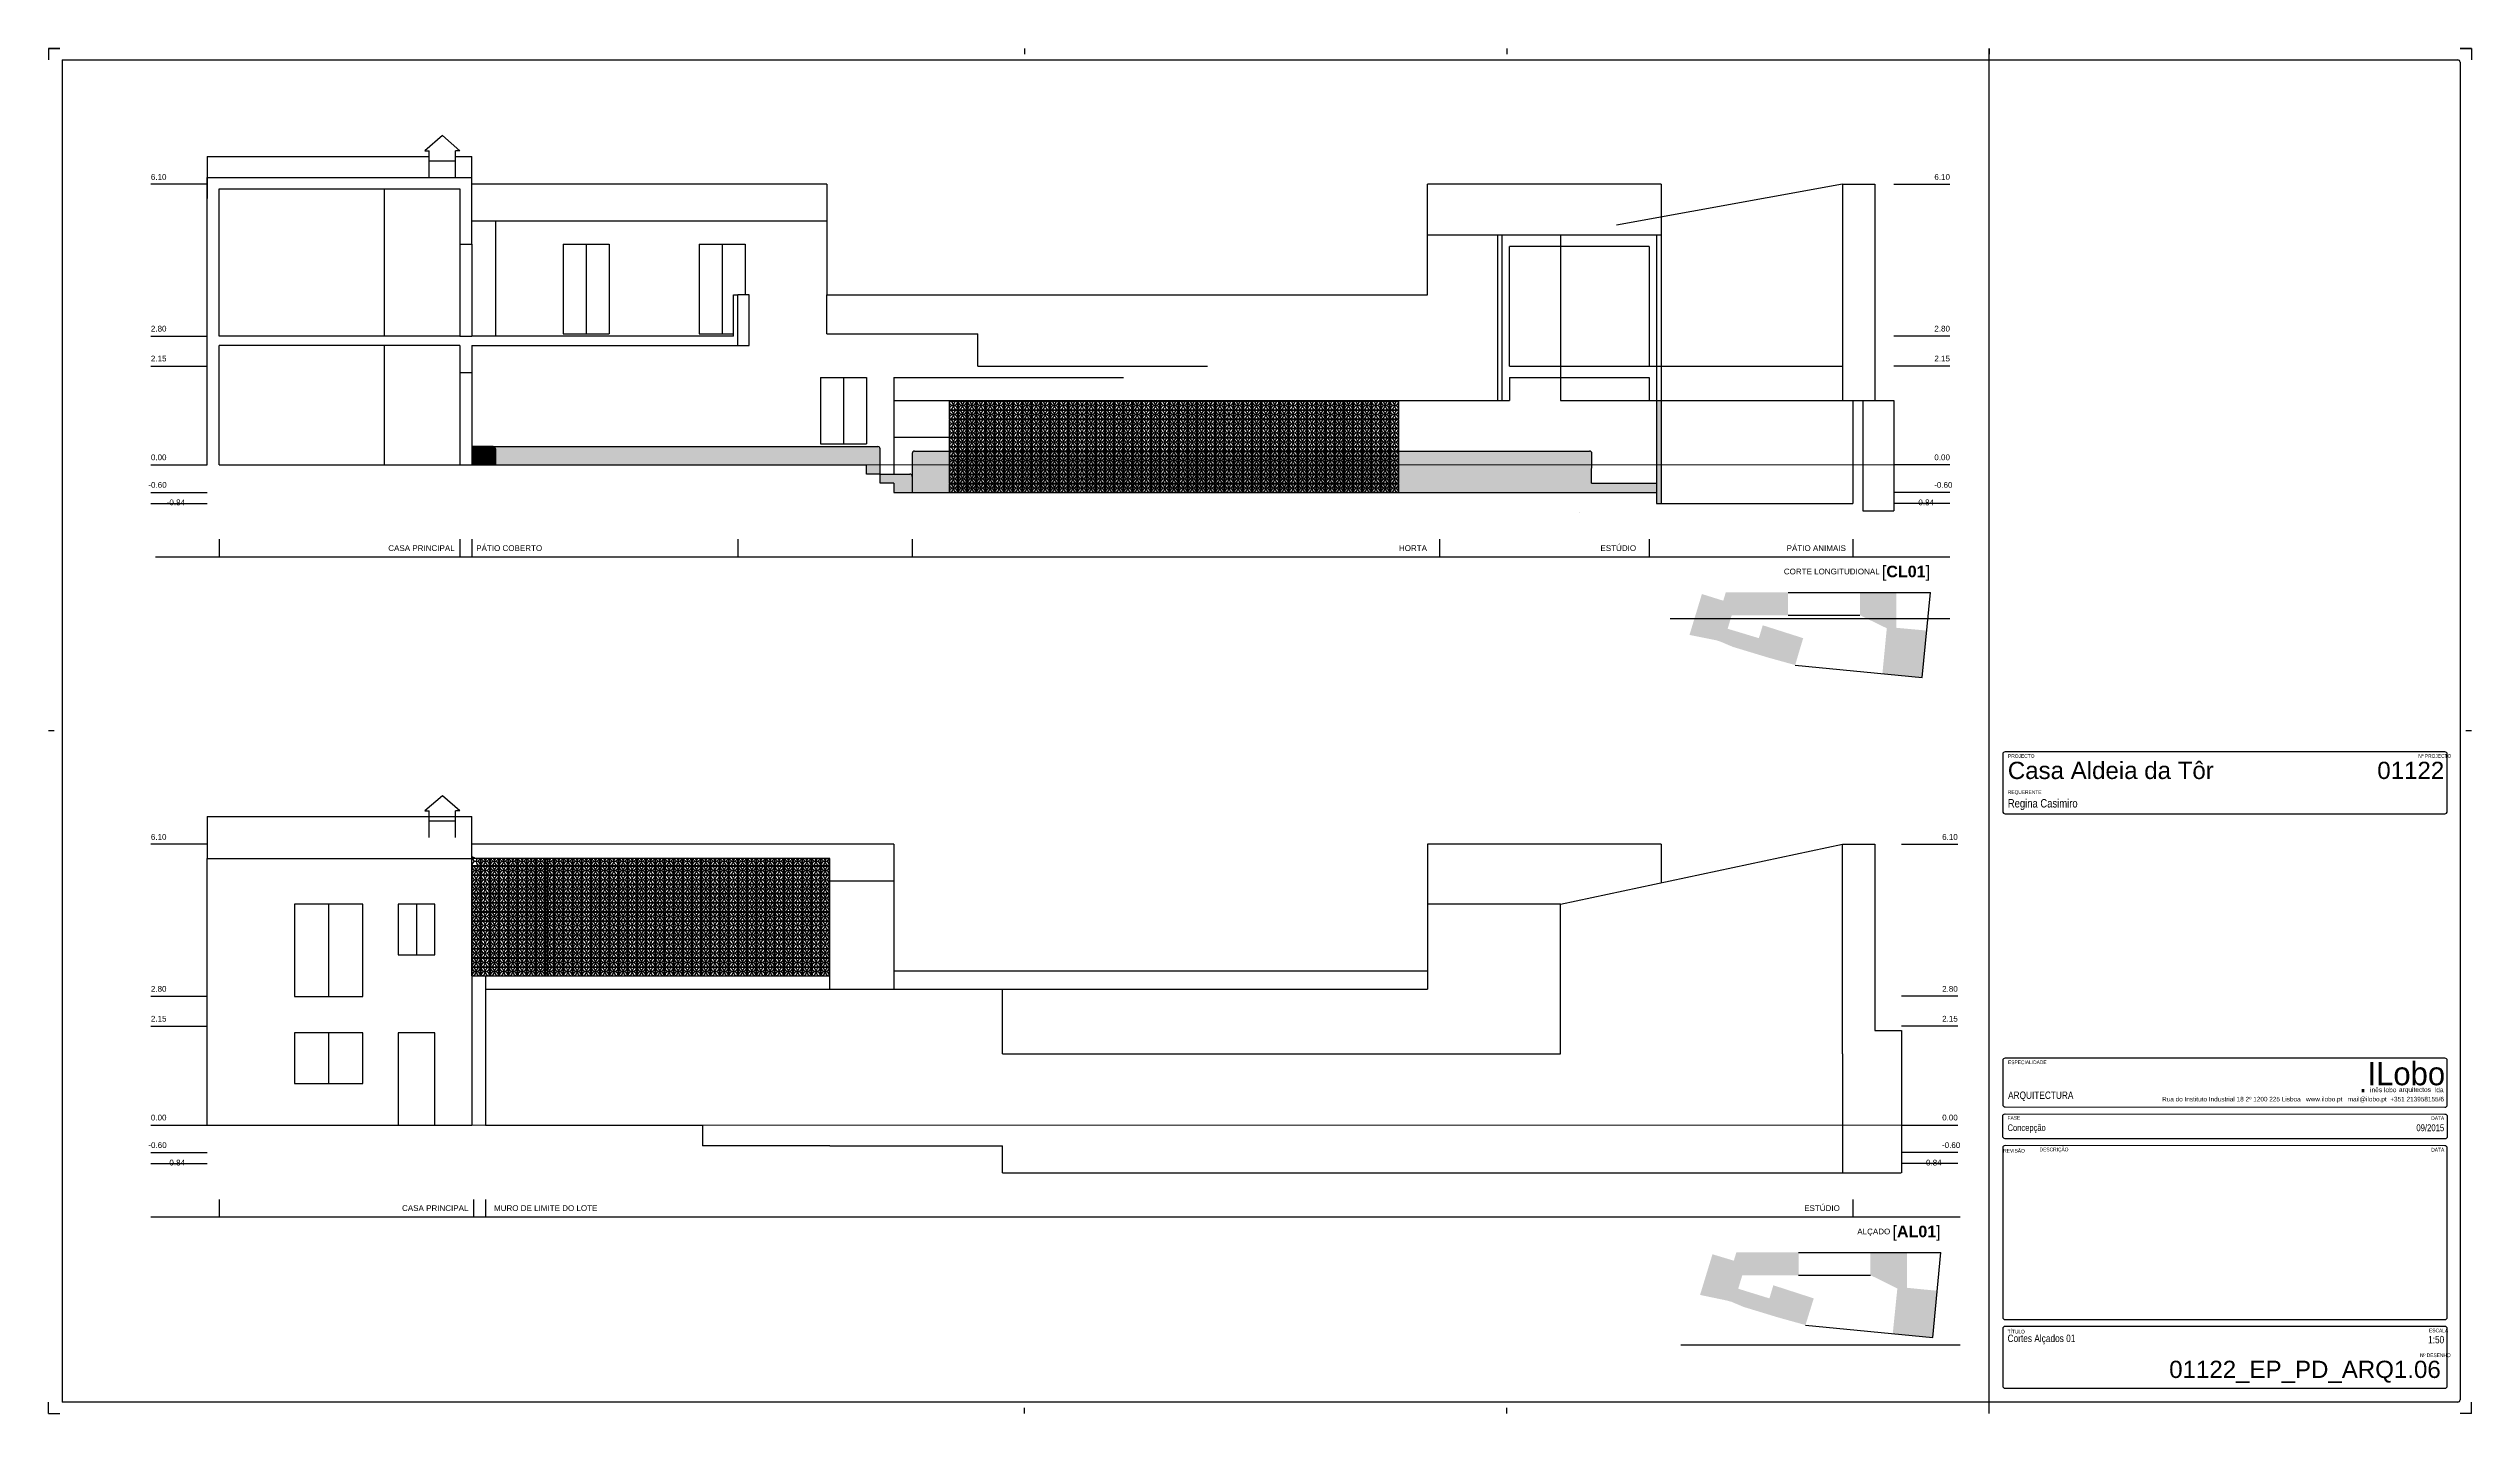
# Model space of a CAD drawing. Header units: metres. Extents: x 0 to 1.05, y 0 to 0.59.
import ezdxf
from ezdxf.xclip import XClip

# ---------------------------------------------------------------- set-up
doc = ezdxf.new("R2010")
doc.units = ezdxf.units.M
doc.header["$MEASUREMENT"] = 0
doc.header["$XCLIPFRAME"] = 0
for name, pattern in [('Ponteado', [0.00025, 0, -0.00025]), ('Tracejado 3_1', [0.004, 0.003, -0.001]), ('Wipeout_Contour', [1, 0, -1])]:
    doc.linetypes.add(name, pattern=pattern)
doc.layers.add('A-Folha rótulo', color=7, linetype='Continuous')
doc.layers.add('A-Percursos', color=7, linetype='Continuous')
doc.styles.add('GENERATED_STYLE_1', font='')
doc.styles.add('GENERATED_STYLE_3', font='')
doc.styles.add('GENERATED_STYLE_5', font='')
doc.styles.get('GENERATED_STYLE_1').set_extended_font_data('Swis721 BT')
doc.styles.get('GENERATED_STYLE_3').set_extended_font_data('Arial')
doc.styles.get('GENERATED_STYLE_5').set_extended_font_data('Swis721 BT')

# ---------------------------------------------------------------- blocks, each defined once
blk = doc.blocks.new('*X2')
at = {"layer": 'A-Percursos', "linetype": 'Continuous', "ltscale": 1000}
for p, q in [((0.3921, 0.4406), (0.3921, 0.4368)), ((0.3921, 0.4406), (0.3959, 0.4406)), ((0.3921, 0.4368), (0.3959, 0.4368)), ((0.3921, 0.4366), (0.3921, 0.4328)), ((0.3921, 0.4366), (0.3959, 0.4366)), ((0.3921, 0.4328), (0.3959, 0.4328)), ((0.3921, 0.4326), (0.3921, 0.4288)), ((0.3921, 0.4326), (0.3959, 0.4326)), ((0.3959, 0.4368), (0.3959, 0.4406)), ((0.3959, 0.4328), (0.3959, 0.4366)), ((0.3959, 0.4288), (0.3959, 0.4326)), ((0.3961, 0.4406), (0.3961, 0.4368)), ((0.3961, 0.4406), (0.3999, 0.4406)), ((0.3961, 0.4368), (0.3999, 0.4368)), ((0.3961, 0.4366), (0.3961, 0.4328)), ((0.3961, 0.4366), (0.3999, 0.4366)), ((0.3961, 0.4328), (0.3999, 0.4328)), ((0.3961, 0.4326), (0.3961, 0.4288)), ((0.3961, 0.4326), (0.3999, 0.4326)), ((0.3999, 0.4368), (0.3999, 0.4406)), ((0.3999, 0.4328), (0.3999, 0.4366)), ((0.3999, 0.4288), (0.3999, 0.4326)), ((0.4001, 0.4406), (0.4001, 0.4368)), ((0.4001, 0.4406), (0.4039, 0.4406)), ((0.4001, 0.4368), (0.4039, 0.4368)), ((0.4001, 0.4366), (0.4001, 0.4328)), ((0.4001, 0.4366), (0.4039, 0.4366)), ((0.4001, 0.4328), (0.4039, 0.4328)), ((0.4001, 0.4326), (0.4001, 0.4288)), ((0.4001, 0.4326), (0.4039, 0.4326)), ((0.4039, 0.4368), (0.4039, 0.4406)), ((0.4039, 0.4328), (0.4039, 0.4366)), ((0.4039, 0.4288), (0.4039, 0.4326)), ((0.4041, 0.4406), (0.4041, 0.4368)), ((0.4041, 0.4406), (0.4079, 0.4406)), ((0.4041, 0.4368), (0.4079, 0.4368)), ((0.4041, 0.4366), (0.4041, 0.4328)), ((0.4041, 0.4366), (0.4079, 0.4366)), ((0.4041, 0.4328), (0.4079, 0.4328)), ((0.4041, 0.4326), (0.4041, 0.4288)), ((0.4041, 0.4326), (0.4079, 0.4326)), ((0.4079, 0.4368), (0.4079, 0.4406)), ((0.4079, 0.4328), (0.4079, 0.4366)), ((0.4079, 0.4288), (0.4079, 0.4326)), ((0.4081, 0.4406), (0.4081, 0.4368)), ((0.4081, 0.4406), (0.4119, 0.4406)), ((0.4081, 0.4368), (0.4119, 0.4368)), ((0.4081, 0.4366), (0.4081, 0.4328)), ((0.4081, 0.4366), (0.4119, 0.4366)), ((0.4081, 0.4328), (0.4119, 0.4328)), ((0.4081, 0.4326), (0.4081, 0.4288)), ((0.4081, 0.4326), (0.4119, 0.4326)), ((0.4119, 0.4368), (0.4119, 0.4406)), ((0.4119, 0.4328), (0.4119, 0.4366)), ((0.4119, 0.4288), (0.4119, 0.4326)), ((0.4121, 0.4406), (0.4121, 0.4368)), ((0.4121, 0.4406), (0.4159, 0.4406)), ((0.4121, 0.4368), (0.4159, 0.4368)), ((0.4121, 0.4366), (0.4121, 0.4328)), ((0.4121, 0.4366), (0.4159, 0.4366)), ((0.4121, 0.4328), (0.4159, 0.4328)), ((0.4121, 0.4326), (0.4121, 0.4288)), ((0.4121, 0.4326), (0.4159, 0.4326)), ((0.4159, 0.4368), (0.4159, 0.4406)), ((0.4159, 0.4328), (0.4159, 0.4366)), ((0.4159, 0.4288), (0.4159, 0.4326)), ((0.4161, 0.4406), (0.4161, 0.4368)), ((0.4161, 0.4406), (0.4199, 0.4406)), ((0.4161, 0.4368), (0.4199, 0.4368)), ((0.4161, 0.4366), (0.4161, 0.4328)), ((0.4161, 0.4366), (0.4199, 0.4366)), ((0.4161, 0.4328), (0.4199, 0.4328)), ((0.4161, 0.4326), (0.4161, 0.4288)), ((0.4161, 0.4326), (0.4199, 0.4326)), ((0.4199, 0.4368), (0.4199, 0.4406)), ((0.4199, 0.4328), (0.4199, 0.4366)), ((0.4199, 0.4288), (0.4199, 0.4326)), ((0.4201, 0.4406), (0.4201, 0.4368)), ((0.4201, 0.4406), (0.4239, 0.4406)), ((0.4201, 0.4368), (0.4239, 0.4368)), ((0.4201, 0.4366), (0.4201, 0.4328)), ((0.4201, 0.4366), (0.4239, 0.4366)), ((0.4201, 0.4328), (0.4239, 0.4328)), ((0.4201, 0.4326), (0.4201, 0.4288)), ((0.4201, 0.4326), (0.4239, 0.4326)), ((0.4239, 0.4368), (0.4239, 0.4406)), ((0.4239, 0.4328), (0.4239, 0.4366)), ((0.4239, 0.4288), (0.4239, 0.4326)), ((0.4241, 0.4406), (0.4241, 0.4368)), ((0.4241, 0.4406), (0.4279, 0.4406)), ((0.4241, 0.4368), (0.4279, 0.4368)), ((0.4241, 0.4366), (0.4241, 0.4328)), ((0.4241, 0.4366), (0.4279, 0.4366)), ((0.4241, 0.4328), (0.4279, 0.4328)), ((0.4241, 0.4326), (0.4241, 0.4288)), ((0.4241, 0.4326), (0.4279, 0.4326)), ((0.4279, 0.4368), (0.4279, 0.4406)), ((0.4279, 0.4328), (0.4279, 0.4366)), ((0.4279, 0.4288), (0.4279, 0.4326)), ((0.4281, 0.4406), (0.4281, 0.4368)), ((0.4281, 0.4406), (0.4319, 0.4406)), ((0.4281, 0.4368), (0.4319, 0.4368)), ((0.4281, 0.4366), (0.4281, 0.4328)), ((0.4281, 0.4366), (0.4319, 0.4366)), ((0.4281, 0.4328), (0.4319, 0.4328)), ((0.4281, 0.4326), (0.4281, 0.4288)), ((0.4281, 0.4326), (0.4319, 0.4326)), ((0.4319, 0.4368), (0.4319, 0.4406)), ((0.4319, 0.4328), (0.4319, 0.4366)), ((0.4319, 0.4288), (0.4319, 0.4326)), ((0.4321, 0.4406), (0.4321, 0.4368)), ((0.4321, 0.4406), (0.4359, 0.4406)), ((0.4321, 0.4368), (0.4359, 0.4368)), ((0.4321, 0.4366), (0.4321, 0.4328)), ((0.4321, 0.4366), (0.4359, 0.4366)), ((0.4321, 0.4328), (0.4359, 0.4328)), ((0.4321, 0.4326), (0.4321, 0.4288)), ((0.4321, 0.4326), (0.4359, 0.4326)), ((0.4359, 0.4368), (0.4359, 0.4406)), ((0.4359, 0.4328), (0.4359, 0.4366)), ((0.4359, 0.4288), (0.4359, 0.4326)), ((0.4361, 0.4406), (0.4361, 0.4368)), ((0.4361, 0.4406), (0.4399, 0.4406)), ((0.4361, 0.4368), (0.4399, 0.4368)), ((0.4361, 0.4366), (0.4361, 0.4328)), ((0.4361, 0.4366), (0.4399, 0.4366)), ((0.4361, 0.4328), (0.4399, 0.4328)), ((0.4361, 0.4326), (0.4361, 0.4288)), ((0.4361, 0.4326), (0.4399, 0.4326)), ((0.4399, 0.4368), (0.4399, 0.4406)), ((0.4399, 0.4328), (0.4399, 0.4366)), ((0.4399, 0.4288), (0.4399, 0.4326)), ((0.4401, 0.4406), (0.4401, 0.4368)), ((0.4401, 0.4406), (0.4439, 0.4406)), ((0.4401, 0.4368), (0.4439, 0.4368)), ((0.4401, 0.4366), (0.4401, 0.4328)), ((0.4401, 0.4366), (0.4439, 0.4366)), ((0.4401, 0.4328), (0.4439, 0.4328)), ((0.4401, 0.4326), (0.4401, 0.4288)), ((0.4401, 0.4326), (0.4439, 0.4326)), ((0.4439, 0.4368), (0.4439, 0.4406)), ((0.4439, 0.4328), (0.4439, 0.4366)), ((0.4439, 0.4288), (0.4439, 0.4326)), ((0.4441, 0.4406), (0.4441, 0.4368)), ((0.4441, 0.4406), (0.4479, 0.4406)), ((0.4441, 0.4368), (0.4479, 0.4368)), ((0.4441, 0.4366), (0.4441, 0.4328)), ((0.4441, 0.4366), (0.4479, 0.4366)), ((0.4441, 0.4328), (0.4479, 0.4328)), ((0.4441, 0.4326), (0.4441, 0.4288)), ((0.4441, 0.4326), (0.4479, 0.4326)), ((0.4479, 0.4368), (0.4479, 0.4406)), ((0.4479, 0.4328), (0.4479, 0.4366)), ((0.4479, 0.4288), (0.4479, 0.4326)), ((0.4481, 0.4406), (0.4481, 0.4368)), ((0.4481, 0.4406), (0.4519, 0.4406)), ((0.4481, 0.4368), (0.4519, 0.4368)), ((0.4481, 0.4366), (0.4481, 0.4328)), ((0.4481, 0.4366), (0.4519, 0.4366)), ((0.4481, 0.4328), (0.4519, 0.4328)), ((0.4481, 0.4326), (0.4481, 0.4288)), ((0.4481, 0.4326), (0.4519, 0.4326)), ((0.4519, 0.4368), (0.4519, 0.4406)), ((0.4519, 0.4328), (0.4519, 0.4366)), ((0.4519, 0.4288), (0.4519, 0.4326)), ((0.4521, 0.4406), (0.4521, 0.4368)), ((0.4521, 0.4406), (0.4559, 0.4406)), ((0.4521, 0.4368), (0.4559, 0.4368)), ((0.4521, 0.4366), (0.4521, 0.4328)), ((0.4521, 0.4366), (0.4559, 0.4366)), ((0.4521, 0.4328), (0.4559, 0.4328)), ((0.4521, 0.4326), (0.4521, 0.4288)), ((0.4521, 0.4326), (0.4559, 0.4326)), ((0.4559, 0.4368), (0.4559, 0.4406)), ((0.4559, 0.4328), (0.4559, 0.4366)), ((0.4559, 0.4288), (0.4559, 0.4326)), ((0.4561, 0.4406), (0.4561, 0.4368)), ((0.4561, 0.4406), (0.4599, 0.4406)), ((0.4561, 0.4368), (0.4599, 0.4368)), ((0.4561, 0.4366), (0.4561, 0.4328)), ((0.4561, 0.4366), (0.4599, 0.4366)), ((0.4561, 0.4328), (0.4599, 0.4328)), ((0.4561, 0.4326), (0.4561, 0.4288)), ((0.4561, 0.4326), (0.4599, 0.4326)), ((0.4599, 0.4368), (0.4599, 0.4406)), ((0.4599, 0.4328), (0.4599, 0.4366)), ((0.4599, 0.4288), (0.4599, 0.4326)), ((0.4601, 0.4406), (0.4601, 0.4368)), ((0.4601, 0.4406), (0.4639, 0.4406)), ((0.4601, 0.4368), (0.4639, 0.4368)), ((0.4601, 0.4366), (0.4601, 0.4328)), ((0.4601, 0.4366), (0.4639, 0.4366)), ((0.4601, 0.4328), (0.4639, 0.4328)), ((0.4601, 0.4326), (0.4601, 0.4288)), ((0.4601, 0.4326), (0.4639, 0.4326)), ((0.4639, 0.4368), (0.4639, 0.4406)), ((0.4639, 0.4328), (0.4639, 0.4366)), ((0.4639, 0.4288), (0.4639, 0.4326)), ((0.4641, 0.4406), (0.4641, 0.4368)), ((0.4641, 0.4406), (0.4679, 0.4406)), ((0.4641, 0.4368), (0.4679, 0.4368)), ((0.4641, 0.4366), (0.4641, 0.4328)), ((0.4641, 0.4366), (0.4679, 0.4366)), ((0.4641, 0.4328), (0.4679, 0.4328)), ((0.4641, 0.4326), (0.4641, 0.4288)), ((0.4641, 0.4326), (0.4679, 0.4326)), ((0.4679, 0.4368), (0.4679, 0.4406)), ((0.4679, 0.4328), (0.4679, 0.4366)), ((0.4679, 0.4288), (0.4679, 0.4326)), ((0.4681, 0.4406), (0.4681, 0.4368)), ((0.4681, 0.4406), (0.4719, 0.4406)), ((0.4681, 0.4368), (0.4719, 0.4368)), ((0.4681, 0.4366), (0.4681, 0.4328)), ((0.4681, 0.4366), (0.4719, 0.4366)), ((0.4681, 0.4328), (0.4719, 0.4328)), ((0.4681, 0.4326), (0.4681, 0.4288)), ((0.4681, 0.4326), (0.4719, 0.4326)), ((0.4719, 0.4368), (0.4719, 0.4406)), ((0.4719, 0.4328), (0.4719, 0.4366)), ((0.4719, 0.4288), (0.4719, 0.4326)), ((0.4721, 0.4406), (0.4721, 0.4368)), ((0.4721, 0.4406), (0.4759, 0.4406)), ((0.4721, 0.4368), (0.4759, 0.4368)), ((0.4721, 0.4366), (0.4721, 0.4328)), ((0.4721, 0.4366), (0.4759, 0.4366)), ((0.4721, 0.4328), (0.4759, 0.4328)), ((0.4721, 0.4326), (0.4721, 0.4288)), ((0.4721, 0.4326), (0.4759, 0.4326)), ((0.4759, 0.4368), (0.4759, 0.4406)), ((0.4759, 0.4328), (0.4759, 0.4366)), ((0.4759, 0.4288), (0.4759, 0.4326)), ((0.4761, 0.4406), (0.4761, 0.4368)), ((0.4761, 0.4406), (0.4799, 0.4406)), ((0.4761, 0.4368), (0.4799, 0.4368)), ((0.4761, 0.4366), (0.4761, 0.4328)), ((0.4761, 0.4366), (0.4799, 0.4366)), ((0.4761, 0.4328), (0.4799, 0.4328)), ((0.4761, 0.4326), (0.4761, 0.4288)), ((0.4761, 0.4326), (0.4799, 0.4326)), ((0.4799, 0.4368), (0.4799, 0.4406)), ((0.4799, 0.4328), (0.4799, 0.4366)), ((0.4799, 0.4288), (0.4799, 0.4326)), ((0.4801, 0.4406), (0.4801, 0.4368)), ((0.4801, 0.4406), (0.4839, 0.4406)), ((0.4801, 0.4368), (0.4839, 0.4368)), ((0.4801, 0.4366), (0.4801, 0.4328)), ((0.4801, 0.4366), (0.4839, 0.4366)), ((0.4801, 0.4328), (0.4839, 0.4328)), ((0.4801, 0.4326), (0.4801, 0.4288)), ((0.4801, 0.4326), (0.4839, 0.4326)), ((0.4839, 0.4368), (0.4839, 0.4406)), ((0.4839, 0.4328), (0.4839, 0.4366)), ((0.4839, 0.4288), (0.4839, 0.4326)), ((0.4841, 0.4406), (0.4841, 0.4368)), ((0.4841, 0.4406), (0.4879, 0.4406)), ((0.4841, 0.4368), (0.4879, 0.4368)), ((0.4841, 0.4366), (0.4841, 0.4328)), ((0.4841, 0.4366), (0.4879, 0.4366)), ((0.4841, 0.4328), (0.4879, 0.4328)), ((0.4841, 0.4326), (0.4841, 0.4288)), ((0.4841, 0.4326), (0.4879, 0.4326)), ((0.4879, 0.4368), (0.4879, 0.4406)), ((0.4879, 0.4328), (0.4879, 0.4366)), ((0.4879, 0.4288), (0.4879, 0.4326)), ((0.4881, 0.4406), (0.4881, 0.4368)), ((0.4881, 0.4406), (0.4919, 0.4406)), ((0.4881, 0.4368), (0.4919, 0.4368)), ((0.4881, 0.4366), (0.4881, 0.4328)), ((0.4881, 0.4366), (0.4919, 0.4366)), ((0.4881, 0.4328), (0.4919, 0.4328)), ((0.4881, 0.4326), (0.4881, 0.4288)), ((0.4881, 0.4326), (0.4919, 0.4326)), ((0.4919, 0.4368), (0.4919, 0.4406)), ((0.4919, 0.4328), (0.4919, 0.4366)), ((0.4919, 0.4288), (0.4919, 0.4326)), ((0.4921, 0.4406), (0.4921, 0.4368)), ((0.4921, 0.4406), (0.4959, 0.4406)), ((0.4921, 0.4368), (0.4959, 0.4368)), ((0.4921, 0.4366), (0.4921, 0.4328)), ((0.4921, 0.4366), (0.4959, 0.4366)), ((0.4921, 0.4328), (0.4959, 0.4328)), ((0.4921, 0.4326), (0.4921, 0.4288)), ((0.4921, 0.4326), (0.4959, 0.4326)), ((0.4959, 0.4368), (0.4959, 0.4406)), ((0.4959, 0.4328), (0.4959, 0.4366)), ((0.4959, 0.4288), (0.4959, 0.4326)), ((0.4961, 0.4406), (0.4961, 0.4368)), ((0.4961, 0.4406), (0.4999, 0.4406)), ((0.4961, 0.4368), (0.4999, 0.4368)), ((0.4961, 0.4366), (0.4961, 0.4328)), ((0.4961, 0.4366), (0.4999, 0.4366)), ((0.4961, 0.4328), (0.4999, 0.4328)), ((0.4961, 0.4326), (0.4961, 0.4288)), ((0.4961, 0.4326), (0.4999, 0.4326)), ((0.4999, 0.4368), (0.4999, 0.4406)), ((0.4999, 0.4328), (0.4999, 0.4366)), ((0.4999, 0.4288), (0.4999, 0.4326)), ((0.5001, 0.4406), (0.5001, 0.4368)), ((0.5001, 0.4406), (0.5039, 0.4406)), ((0.5001, 0.4368), (0.5039, 0.4368)), ((0.5001, 0.4366), (0.5001, 0.4328)), ((0.5001, 0.4366), (0.5039, 0.4366)), ((0.5001, 0.4328), (0.5039, 0.4328)), ((0.5001, 0.4326), (0.5001, 0.4288)), ((0.5001, 0.4326), (0.5039, 0.4326)), ((0.5039, 0.4368), (0.5039, 0.4406)), ((0.5039, 0.4328), (0.5039, 0.4366)), ((0.5039, 0.4288), (0.5039, 0.4326)), ((0.5041, 0.4406), (0.5041, 0.4368)), ((0.5041, 0.4406), (0.5079, 0.4406)), ((0.5041, 0.4368), (0.5079, 0.4368)), ((0.5041, 0.4366), (0.5041, 0.4328)), ((0.5041, 0.4366), (0.5079, 0.4366)), ((0.5041, 0.4328), (0.5079, 0.4328)), ((0.5041, 0.4326), (0.5041, 0.4288)), ((0.5041, 0.4326), (0.5079, 0.4326)), ((0.5079, 0.4368), (0.5079, 0.4406)), ((0.5079, 0.4328), (0.5079, 0.4366)), ((0.5079, 0.4288), (0.5079, 0.4326)), ((0.5081, 0.4406), (0.5081, 0.4368)), ((0.5081, 0.4406), (0.5119, 0.4406)), ((0.5081, 0.4368), (0.5119, 0.4368)), ((0.5081, 0.4366), (0.5081, 0.4328)), ((0.5081, 0.4366), (0.5119, 0.4366)), ((0.5081, 0.4328), (0.5119, 0.4328)), ((0.5081, 0.4326), (0.5081, 0.4288)), ((0.5081, 0.4326), (0.5119, 0.4326)), ((0.5119, 0.4368), (0.5119, 0.4406)), ((0.5119, 0.4328), (0.5119, 0.4366)), ((0.5119, 0.4288), (0.5119, 0.4326)), ((0.5121, 0.4406), (0.5121, 0.4368)), ((0.5121, 0.4406), (0.5159, 0.4406)), ((0.5121, 0.4368), (0.5159, 0.4368)), ((0.5121, 0.4366), (0.5121, 0.4328)), ((0.5121, 0.4366), (0.5159, 0.4366)), ((0.5121, 0.4328), (0.5159, 0.4328)), ((0.5121, 0.4326), (0.5121, 0.4288)), ((0.5121, 0.4326), (0.5159, 0.4326)), ((0.5159, 0.4368), (0.5159, 0.4406)), ((0.5159, 0.4328), (0.5159, 0.4366)), ((0.5159, 0.4288), (0.5159, 0.4326)), ((0.5161, 0.4406), (0.5161, 0.4368)), ((0.5161, 0.4406), (0.5199, 0.4406)), ((0.5161, 0.4368), (0.5199, 0.4368)), ((0.5161, 0.4366), (0.5161, 0.4328)), ((0.5161, 0.4366), (0.5199, 0.4366)), ((0.5161, 0.4328), (0.5199, 0.4328)), ((0.5161, 0.4326), (0.5161, 0.4288)), ((0.5161, 0.4326), (0.5199, 0.4326)), ((0.5199, 0.4368), (0.5199, 0.4406)), ((0.5199, 0.4328), (0.5199, 0.4366)), ((0.5199, 0.4288), (0.5199, 0.4326)), ((0.5201, 0.4406), (0.5201, 0.4368)), ((0.5201, 0.4406), (0.5239, 0.4406)), ((0.5201, 0.4368), (0.5239, 0.4368)), ((0.5201, 0.4366), (0.5201, 0.4328)), ((0.5201, 0.4366), (0.5239, 0.4366)), ((0.5201, 0.4328), (0.5239, 0.4328)), ((0.5201, 0.4326), (0.5201, 0.4288)), ((0.5201, 0.4326), (0.5239, 0.4326)), ((0.5239, 0.4368), (0.5239, 0.4406)), ((0.5239, 0.4328), (0.5239, 0.4366)), ((0.5239, 0.4288), (0.5239, 0.4326)), ((0.5241, 0.4406), (0.5241, 0.4368)), ((0.5241, 0.4406), (0.5279, 0.4406)), ((0.5241, 0.4368), (0.5279, 0.4368)), ((0.5241, 0.4366), (0.5241, 0.4328)), ((0.5241, 0.4366), (0.5279, 0.4366)), ((0.5241, 0.4328), (0.5279, 0.4328)), ((0.5241, 0.4326), (0.5241, 0.4288)), ((0.5241, 0.4326), (0.5279, 0.4326)), ((0.5279, 0.4368), (0.5279, 0.4406)), ((0.5279, 0.4328), (0.5279, 0.4366)), ((0.5279, 0.4288), (0.5279, 0.4326)), ((0.5281, 0.4406), (0.5281, 0.4368)), ((0.5281, 0.4406), (0.5319, 0.4406)), ((0.5281, 0.4368), (0.5319, 0.4368)), ((0.5281, 0.4366), (0.5281, 0.4328)), ((0.5281, 0.4366), (0.5319, 0.4366)), ((0.5281, 0.4328), (0.5319, 0.4328)), ((0.5281, 0.4326), (0.5281, 0.4288)), ((0.5281, 0.4326), (0.5319, 0.4326)), ((0.5319, 0.4368), (0.5319, 0.4406)), ((0.5319, 0.4328), (0.5319, 0.4366)), ((0.5319, 0.4288), (0.5319, 0.4326)), ((0.5321, 0.4406), (0.5321, 0.4368)), ((0.5321, 0.4406), (0.5359, 0.4406)), ((0.5321, 0.4368), (0.5359, 0.4368)), ((0.5321, 0.4366), (0.5321, 0.4328)), ((0.5321, 0.4366), (0.5359, 0.4366)), ((0.5321, 0.4328), (0.5359, 0.4328)), ((0.5321, 0.4326), (0.5321, 0.4288)), ((0.5321, 0.4326), (0.5359, 0.4326)), ((0.5359, 0.4368), (0.5359, 0.4406)), ((0.5359, 0.4328), (0.5359, 0.4366)), ((0.5359, 0.4288), (0.5359, 0.4326)), ((0.5361, 0.4406), (0.5361, 0.4368)), ((0.5361, 0.4406), (0.5399, 0.4406)), ((0.5361, 0.4368), (0.5399, 0.4368)), ((0.5361, 0.4366), (0.5361, 0.4328)), ((0.5361, 0.4366), (0.5399, 0.4366)), ((0.5361, 0.4328), (0.5399, 0.4328)), ((0.5361, 0.4326), (0.5361, 0.4288)), ((0.5361, 0.4326), (0.5399, 0.4326)), ((0.5399, 0.4368), (0.5399, 0.4406)), ((0.5399, 0.4328), (0.5399, 0.4366)), ((0.5399, 0.4288), (0.5399, 0.4326)), ((0.5401, 0.4406), (0.5401, 0.4368)), ((0.5401, 0.4406), (0.5439, 0.4406)), ((0.5401, 0.4368), (0.5439, 0.4368)), ((0.5401, 0.4366), (0.5401, 0.4328)), ((0.5401, 0.4366), (0.5439, 0.4366)), ((0.5401, 0.4328), (0.5439, 0.4328)), ((0.5401, 0.4326), (0.5401, 0.4288)), ((0.5401, 0.4326), (0.5439, 0.4326)), ((0.5439, 0.4368), (0.5439, 0.4406)), ((0.5439, 0.4328), (0.5439, 0.4366)), ((0.5439, 0.4288), (0.5439, 0.4326)), ((0.5441, 0.4406), (0.5441, 0.4368)), ((0.5441, 0.4406), (0.5479, 0.4406)), ((0.5441, 0.4368), (0.5479, 0.4368)), ((0.5441, 0.4366), (0.5441, 0.4328)), ((0.5441, 0.4366), (0.5479, 0.4366)), ((0.5441, 0.4328), (0.5479, 0.4328)), ((0.5441, 0.4326), (0.5441, 0.4288)), ((0.5441, 0.4326), (0.5479, 0.4326)), ((0.5479, 0.4368), (0.5479, 0.4406)), ((0.5479, 0.4328), (0.5479, 0.4366)), ((0.5479, 0.4288), (0.5479, 0.4326)), ((0.5481, 0.4406), (0.5481, 0.4368)), ((0.5481, 0.4406), (0.5519, 0.4406)), ((0.5481, 0.4368), (0.5519, 0.4368)), ((0.5481, 0.4366), (0.5481, 0.4328)), ((0.5481, 0.4366), (0.5519, 0.4366)), ((0.5481, 0.4328), (0.5519, 0.4328)), ((0.5481, 0.4326), (0.5481, 0.4288)), ((0.5481, 0.4326), (0.5519, 0.4326)), ((0.5519, 0.4368), (0.5519, 0.4406)), ((0.5519, 0.4328), (0.5519, 0.4366)), ((0.5519, 0.4288), (0.5519, 0.4326)), ((0.5521, 0.4406), (0.5521, 0.4368)), ((0.5521, 0.4406), (0.5559, 0.4406)), ((0.5521, 0.4368), (0.5559, 0.4368)), ((0.5521, 0.4366), (0.5521, 0.4328)), ((0.5521, 0.4366), (0.5559, 0.4366)), ((0.5521, 0.4328), (0.5559, 0.4328)), ((0.5521, 0.4326), (0.5521, 0.4288)), ((0.5521, 0.4326), (0.5559, 0.4326)), ((0.5559, 0.4368), (0.5559, 0.4406)), ((0.5559, 0.4328), (0.5559, 0.4366)), ((0.5559, 0.4288), (0.5559, 0.4326)), ((0.5561, 0.4406), (0.5561, 0.4368)), ((0.5561, 0.4406), (0.5599, 0.4406)), ((0.5561, 0.4368), (0.5599, 0.4368)), ((0.5561, 0.4366), (0.5561, 0.4328)), ((0.5561, 0.4366), (0.5599, 0.4366)), ((0.5561, 0.4328), (0.5599, 0.4328)), ((0.5561, 0.4326), (0.5561, 0.4288)), ((0.5561, 0.4326), (0.5599, 0.4326)), ((0.5599, 0.4368), (0.5599, 0.4406)), ((0.5599, 0.4328), (0.5599, 0.4366)), ((0.5599, 0.4288), (0.5599, 0.4326)), ((0.5601, 0.4406), (0.5601, 0.4368)), ((0.5601, 0.4406), (0.5639, 0.4406)), ((0.5601, 0.4368), (0.5639, 0.4368)), ((0.5601, 0.4366), (0.5601, 0.4328)), ((0.5601, 0.4366), (0.5639, 0.4366)), ((0.5601, 0.4328), (0.5639, 0.4328)), ((0.5601, 0.4326), (0.5601, 0.4288)), ((0.5601, 0.4326), (0.5639, 0.4326)), ((0.5639, 0.4368), (0.5639, 0.4406)), ((0.5639, 0.4328), (0.5639, 0.4366)), ((0.5639, 0.4288), (0.5639, 0.4326)), ((0.5641, 0.4406), (0.5641, 0.4368)), ((0.5641, 0.4406), (0.5679, 0.4406)), ((0.5641, 0.4368), (0.5679, 0.4368)), ((0.5641, 0.4366), (0.5641, 0.4328)), ((0.5641, 0.4366), (0.5679, 0.4366)), ((0.5641, 0.4328), (0.5679, 0.4328)), ((0.5641, 0.4326), (0.5641, 0.4288)), ((0.5641, 0.4326), (0.5679, 0.4326)), ((0.5679, 0.4368), (0.5679, 0.4406)), ((0.5679, 0.4328), (0.5679, 0.4366)), ((0.5679, 0.4288), (0.5679, 0.4326)), ((0.5681, 0.4406), (0.5681, 0.4368)), ((0.5681, 0.4406), (0.5719, 0.4406)), ((0.5681, 0.4368), (0.5719, 0.4368)), ((0.5681, 0.4366), (0.5681, 0.4328)), ((0.5681, 0.4366), (0.5719, 0.4366)), ((0.5681, 0.4328), (0.5719, 0.4328)), ((0.5681, 0.4326), (0.5681, 0.4288)), ((0.5681, 0.4326), (0.5719, 0.4326)), ((0.5719, 0.4368), (0.5719, 0.4406)), ((0.5719, 0.4328), (0.5719, 0.4366)), ((0.5719, 0.4288), (0.5719, 0.4326)), ((0.5721, 0.4406), (0.5721, 0.4368)), ((0.5721, 0.4406), (0.5759, 0.4406)), ((0.5721, 0.4368), (0.5759, 0.4368)), ((0.5721, 0.4366), (0.5721, 0.4328)), ((0.5721, 0.4366), (0.5759, 0.4366)), ((0.5721, 0.4328), (0.5759, 0.4328)), ((0.5721, 0.4326), (0.5721, 0.4288)), ((0.5721, 0.4326), (0.5759, 0.4326)), ((0.5759, 0.4368), (0.5759, 0.4406)), ((0.5759, 0.4328), (0.5759, 0.4366)), ((0.5759, 0.4288), (0.5759, 0.4326)), ((0.5761, 0.4406), (0.5761, 0.4368)), ((0.5761, 0.4406), (0.5799, 0.4406)), ((0.5761, 0.4368), (0.5799, 0.4368)), ((0.5761, 0.4366), (0.5761, 0.4328)), ((0.5761, 0.4366), (0.5799, 0.4366)), ((0.5761, 0.4328), (0.5799, 0.4328)), ((0.5761, 0.4326), (0.5761, 0.4288)), ((0.5761, 0.4326), (0.5799, 0.4326)), ((0.5799, 0.4368), (0.5799, 0.4406)), ((0.5799, 0.4328), (0.5799, 0.4366)), ((0.5799, 0.4288), (0.5799, 0.4326)), ((0.5801, 0.4406), (0.5801, 0.4368)), ((0.5801, 0.4406), (0.5839, 0.4406)), ((0.5801, 0.4368), (0.5839, 0.4368)), ((0.5801, 0.4366), (0.5801, 0.4328)), ((0.5801, 0.4366), (0.5839, 0.4366)), ((0.5801, 0.4328), (0.5839, 0.4328)), ((0.5801, 0.4326), (0.5801, 0.4288)), ((0.5801, 0.4326), (0.5839, 0.4326)), ((0.5839, 0.4368), (0.5839, 0.4406)), ((0.5839, 0.4328), (0.5839, 0.4366)), ((0.5839, 0.4288), (0.5839, 0.4326)), ((0.5841, 0.4406), (0.5841, 0.4368)), ((0.5841, 0.4406), (0.5879, 0.4406)), ((0.5841, 0.4368), (0.5879, 0.4368)), ((0.5841, 0.4366), (0.5841, 0.4328)), ((0.5841, 0.4366), (0.5879, 0.4366)), ((0.5841, 0.4328), (0.5879, 0.4328)), ((0.5841, 0.4326), (0.5841, 0.4288)), ((0.5841, 0.4326), (0.5879, 0.4326)), ((0.5879, 0.4368), (0.5879, 0.4406)), ((0.5879, 0.4328), (0.5879, 0.4366)), ((0.5879, 0.4288), (0.5879, 0.4326)), ((0.3921, 0.4288), (0.3959, 0.4288)), ((0.3921, 0.4286), (0.3921, 0.4248)), ((0.3921, 0.4286), (0.3959, 0.4286)), ((0.3921, 0.4248), (0.3959, 0.4248)), ((0.3921, 0.4246), (0.3921, 0.4208)), ((0.3921, 0.4246), (0.3959, 0.4246)), ((0.3959, 0.4248), (0.3959, 0.4286)), ((0.3959, 0.4208), (0.3959, 0.4246)), ((0.3961, 0.4288), (0.3999, 0.4288)), ((0.3961, 0.4286), (0.3961, 0.4248)), ((0.3961, 0.4286), (0.3999, 0.4286)), ((0.3961, 0.4248), (0.3999, 0.4248)), ((0.3961, 0.4246), (0.3961, 0.4208)), ((0.3961, 0.4246), (0.3999, 0.4246)), ((0.3999, 0.4248), (0.3999, 0.4286)), ((0.3999, 0.4208), (0.3999, 0.4246)), ((0.4001, 0.4288), (0.4039, 0.4288)), ((0.4001, 0.4286), (0.4001, 0.4248)), ((0.4001, 0.4286), (0.4039, 0.4286)), ((0.4001, 0.4248), (0.4039, 0.4248)), ((0.4001, 0.4246), (0.4001, 0.4208)), ((0.4001, 0.4246), (0.4039, 0.4246)), ((0.4039, 0.4248), (0.4039, 0.4286)), ((0.4039, 0.4208), (0.4039, 0.4246)), ((0.4041, 0.4288), (0.4079, 0.4288)), ((0.4041, 0.4286), (0.4041, 0.4248)), ((0.4041, 0.4286), (0.4079, 0.4286)), ((0.4041, 0.4248), (0.4079, 0.4248)), ((0.4041, 0.4246), (0.4041, 0.4208)), ((0.4041, 0.4246), (0.4079, 0.4246)), ((0.4079, 0.4248), (0.4079, 0.4286)), ((0.4079, 0.4208), (0.4079, 0.4246)), ((0.4081, 0.4288), (0.4119, 0.4288)), ((0.4081, 0.4286), (0.4081, 0.4248)), ((0.4081, 0.4286), (0.4119, 0.4286)), ((0.4081, 0.4248), (0.4119, 0.4248)), ((0.4081, 0.4246), (0.4081, 0.4208)), ((0.4081, 0.4246), (0.4119, 0.4246)), ((0.4119, 0.4248), (0.4119, 0.4286)), ((0.4119, 0.4208), (0.4119, 0.4246)), ((0.4121, 0.4288), (0.4159, 0.4288)), ((0.4121, 0.4286), (0.4121, 0.4248)), ((0.4121, 0.4286), (0.4159, 0.4286)), ((0.4121, 0.4248), (0.4159, 0.4248)), ((0.4121, 0.4246), (0.4121, 0.4208)), ((0.4121, 0.4246), (0.4159, 0.4246)), ((0.4159, 0.4248), (0.4159, 0.4286)), ((0.4159, 0.4208), (0.4159, 0.4246)), ((0.4161, 0.4288), (0.4199, 0.4288)), ((0.4161, 0.4286), (0.4161, 0.4248)), ((0.4161, 0.4286), (0.4199, 0.4286)), ((0.4161, 0.4248), (0.4199, 0.4248)), ((0.4161, 0.4246), (0.4161, 0.4208)), ((0.4161, 0.4246), (0.4199, 0.4246)), ((0.4199, 0.4248), (0.4199, 0.4286)), ((0.4199, 0.4208), (0.4199, 0.4246)), ((0.4201, 0.4288), (0.4239, 0.4288)), ((0.4201, 0.4286), (0.4201, 0.4248)), ((0.4201, 0.4286), (0.4239, 0.4286)), ((0.4201, 0.4248), (0.4239, 0.4248)), ((0.4201, 0.4246), (0.4201, 0.4208)), ((0.4201, 0.4246), (0.4239, 0.4246)), ((0.4239, 0.4248), (0.4239, 0.4286)), ((0.4239, 0.4208), (0.4239, 0.4246)), ((0.4241, 0.4288), (0.4279, 0.4288)), ((0.4241, 0.4286), (0.4241, 0.4248)), ((0.4241, 0.4286), (0.4279, 0.4286)), ((0.4241, 0.4248), (0.4279, 0.4248)), ((0.4241, 0.4246), (0.4241, 0.4208)), ((0.4241, 0.4246), (0.4279, 0.4246)), ((0.4279, 0.4248), (0.4279, 0.4286)), ((0.4279, 0.4208), (0.4279, 0.4246)), ((0.4281, 0.4288), (0.4319, 0.4288)), ((0.4281, 0.4286), (0.4281, 0.4248)), ((0.4281, 0.4286), (0.4319, 0.4286)), ((0.4281, 0.4248), (0.4319, 0.4248)), ((0.4281, 0.4246), (0.4281, 0.4208)), ((0.4281, 0.4246), (0.4319, 0.4246)), ((0.4319, 0.4248), (0.4319, 0.4286)), ((0.4319, 0.4208), (0.4319, 0.4246)), ((0.4321, 0.4288), (0.4359, 0.4288)), ((0.4321, 0.4286), (0.4321, 0.4248)), ((0.4321, 0.4286), (0.4359, 0.4286)), ((0.4321, 0.4248), (0.4359, 0.4248)), ((0.4321, 0.4246), (0.4321, 0.4208)), ((0.4321, 0.4246), (0.4359, 0.4246)), ((0.4359, 0.4248), (0.4359, 0.4286)), ((0.4359, 0.4208), (0.4359, 0.4246)), ((0.4361, 0.4288), (0.4399, 0.4288)), ((0.4361, 0.4286), (0.4361, 0.4248)), ((0.4361, 0.4286), (0.4399, 0.4286)), ((0.4361, 0.4248), (0.4399, 0.4248)), ((0.4361, 0.4246), (0.4361, 0.4208)), ((0.4361, 0.4246), (0.4399, 0.4246)), ((0.4399, 0.4248), (0.4399, 0.4286)), ((0.4399, 0.4208), (0.4399, 0.4246)), ((0.4401, 0.4288), (0.4439, 0.4288)), ((0.4401, 0.4286), (0.4401, 0.4248)), ((0.4401, 0.4286), (0.4439, 0.4286)), ((0.4401, 0.4248), (0.4439, 0.4248)), ((0.4401, 0.4246), (0.4401, 0.4208)), ((0.4401, 0.4246), (0.4439, 0.4246)), ((0.4439, 0.4248), (0.4439, 0.4286)), ((0.4439, 0.4208), (0.4439, 0.4246)), ((0.4441, 0.4288), (0.4479, 0.4288)), ((0.4441, 0.4286), (0.4441, 0.4248)), ((0.4441, 0.4286), (0.4479, 0.4286)), ((0.4441, 0.4248), (0.4479, 0.4248)), ((0.4441, 0.4246), (0.4441, 0.4208)), ((0.4441, 0.4246), (0.4479, 0.4246)), ((0.4479, 0.4248), (0.4479, 0.4286)), ((0.4479, 0.4208), (0.4479, 0.4246)), ((0.4481, 0.4288), (0.4519, 0.4288)), ((0.4481, 0.4286), (0.4481, 0.4248)), ((0.4481, 0.4286), (0.4519, 0.4286)), ((0.4481, 0.4248), (0.4519, 0.4248)), ((0.4481, 0.4246), (0.4481, 0.4208)), ((0.4481, 0.4246), (0.4519, 0.4246)), ((0.4519, 0.4248), (0.4519, 0.4286)), ((0.4519, 0.4208), (0.4519, 0.4246)), ((0.4521, 0.4288), (0.4559, 0.4288)), ((0.4521, 0.4286), (0.4521, 0.4248)), ((0.4521, 0.4286), (0.4559, 0.4286)), ((0.4521, 0.4248), (0.4559, 0.4248)), ((0.4521, 0.4246), (0.4521, 0.4208)), ((0.4521, 0.4246), (0.4559, 0.4246)), ((0.4559, 0.4248), (0.4559, 0.4286)), ((0.4559, 0.4208), (0.4559, 0.4246)), ((0.4561, 0.4288), (0.4599, 0.4288)), ((0.4561, 0.4286), (0.4561, 0.4248)), ((0.4561, 0.4286), (0.4599, 0.4286)), ((0.4561, 0.4248), (0.4599, 0.4248)), ((0.4561, 0.4246), (0.4561, 0.4208)), ((0.4561, 0.4246), (0.4599, 0.4246)), ((0.4599, 0.4248), (0.4599, 0.4286)), ((0.4599, 0.4208), (0.4599, 0.4246)), ((0.4601, 0.4288), (0.4639, 0.4288)), ((0.4601, 0.4286), (0.4601, 0.4248)), ((0.4601, 0.4286), (0.4639, 0.4286)), ((0.4601, 0.4248), (0.4639, 0.4248)), ((0.4601, 0.4246), (0.4601, 0.4208)), ((0.4601, 0.4246), (0.4639, 0.4246)), ((0.4639, 0.4248), (0.4639, 0.4286)), ((0.4639, 0.4208), (0.4639, 0.4246)), ((0.4641, 0.4288), (0.4679, 0.4288)), ((0.4641, 0.4286), (0.4641, 0.4248)), ((0.4641, 0.4286), (0.4679, 0.4286)), ((0.4641, 0.4248), (0.4679, 0.4248)), ((0.4641, 0.4246), (0.4641, 0.4208)), ((0.4641, 0.4246), (0.4679, 0.4246)), ((0.4679, 0.4248), (0.4679, 0.4286)), ((0.4679, 0.4208), (0.4679, 0.4246)), ((0.4681, 0.4288), (0.4719, 0.4288)), ((0.4681, 0.4286), (0.4681, 0.4248)), ((0.4681, 0.4286), (0.4719, 0.4286)), ((0.4681, 0.4248), (0.4719, 0.4248)), ((0.4681, 0.4246), (0.4681, 0.4208)), ((0.4681, 0.4246), (0.4719, 0.4246)), ((0.4719, 0.4248), (0.4719, 0.4286)), ((0.4719, 0.4208), (0.4719, 0.4246)), ((0.4721, 0.4288), (0.4759, 0.4288)), ((0.4721, 0.4286), (0.4721, 0.4248)), ((0.4721, 0.4286), (0.4759, 0.4286)), ((0.4721, 0.4248), (0.4759, 0.4248)), ((0.4721, 0.4246), (0.4721, 0.4208)), ((0.4721, 0.4246), (0.4759, 0.4246)), ((0.4759, 0.4248), (0.4759, 0.4286)), ((0.4759, 0.4208), (0.4759, 0.4246)), ((0.4761, 0.4288), (0.4799, 0.4288)), ((0.4761, 0.4286), (0.4761, 0.4248)), ((0.4761, 0.4286), (0.4799, 0.4286)), ((0.4761, 0.4248), (0.4799, 0.4248)), ((0.4761, 0.4246), (0.4761, 0.4208)), ((0.4761, 0.4246), (0.4799, 0.4246)), ((0.4799, 0.4248), (0.4799, 0.4286)), ((0.4799, 0.4208), (0.4799, 0.4246)), ((0.4801, 0.4288), (0.4839, 0.4288)), ((0.4801, 0.4286), (0.4801, 0.4248)), ((0.4801, 0.4286), (0.4839, 0.4286)), ((0.4801, 0.4248), (0.4839, 0.4248)), ((0.4801, 0.4246), (0.4801, 0.4208)), ((0.4801, 0.4246), (0.4839, 0.4246)), ((0.4839, 0.4248), (0.4839, 0.4286)), ((0.4839, 0.4208), (0.4839, 0.4246)), ((0.4841, 0.4288), (0.4879, 0.4288)), ((0.4841, 0.4286), (0.4841, 0.4248)), ((0.4841, 0.4286), (0.4879, 0.4286)), ((0.4841, 0.4248), (0.4879, 0.4248)), ((0.4841, 0.4246), (0.4841, 0.4208)), ((0.4841, 0.4246), (0.4879, 0.4246)), ((0.4879, 0.4248), (0.4879, 0.4286)), ((0.4879, 0.4208), (0.4879, 0.4246)), ((0.4881, 0.4288), (0.4919, 0.4288)), ((0.4881, 0.4286), (0.4881, 0.4248)), ((0.4881, 0.4286), (0.4919, 0.4286)), ((0.4881, 0.4248), (0.4919, 0.4248)), ((0.4881, 0.4246), (0.4881, 0.4208)), ((0.4881, 0.4246), (0.4919, 0.4246)), ((0.4919, 0.4248), (0.4919, 0.4286)), ((0.4919, 0.4208), (0.4919, 0.4246)), ((0.4921, 0.4288), (0.4959, 0.4288)), ((0.4921, 0.4286), (0.4921, 0.4248)), ((0.4921, 0.4286), (0.4959, 0.4286)), ((0.4921, 0.4248), (0.4959, 0.4248)), ((0.4921, 0.4246), (0.4921, 0.4208)), ((0.4921, 0.4246), (0.4959, 0.4246)), ((0.4959, 0.4248), (0.4959, 0.4286)), ((0.4959, 0.4208), (0.4959, 0.4246)), ((0.4961, 0.4288), (0.4999, 0.4288)), ((0.4961, 0.4286), (0.4961, 0.4248)), ((0.4961, 0.4286), (0.4999, 0.4286)), ((0.4961, 0.4248), (0.4999, 0.4248)), ((0.4961, 0.4246), (0.4961, 0.4208)), ((0.4961, 0.4246), (0.4999, 0.4246)), ((0.4999, 0.4248), (0.4999, 0.4286)), ((0.4999, 0.4208), (0.4999, 0.4246)), ((0.5001, 0.4288), (0.5039, 0.4288)), ((0.5001, 0.4286), (0.5001, 0.4248)), ((0.5001, 0.4286), (0.5039, 0.4286)), ((0.5001, 0.4248), (0.5039, 0.4248)), ((0.5001, 0.4246), (0.5001, 0.4208)), ((0.5001, 0.4246), (0.5039, 0.4246)), ((0.5039, 0.4248), (0.5039, 0.4286)), ((0.5039, 0.4208), (0.5039, 0.4246)), ((0.5041, 0.4288), (0.5079, 0.4288)), ((0.5041, 0.4286), (0.5041, 0.4248)), ((0.5041, 0.4286), (0.5079, 0.4286)), ((0.5041, 0.4248), (0.5079, 0.4248)), ((0.5041, 0.4246), (0.5041, 0.4208)), ((0.5041, 0.4246), (0.5079, 0.4246)), ((0.5079, 0.4248), (0.5079, 0.4286)), ((0.5079, 0.4208), (0.5079, 0.4246)), ((0.5081, 0.4288), (0.5119, 0.4288)), ((0.5081, 0.4286), (0.5081, 0.4248)), ((0.5081, 0.4286), (0.5119, 0.4286)), ((0.5081, 0.4248), (0.5119, 0.4248)), ((0.5081, 0.4246), (0.5081, 0.4208)), ((0.5081, 0.4246), (0.5119, 0.4246)), ((0.5119, 0.4248), (0.5119, 0.4286)), ((0.5119, 0.4208), (0.5119, 0.4246)), ((0.5121, 0.4288), (0.5159, 0.4288)), ((0.5121, 0.4286), (0.5121, 0.4248)), ((0.5121, 0.4286), (0.5159, 0.4286)), ((0.5121, 0.4248), (0.5159, 0.4248)), ((0.5121, 0.4246), (0.5121, 0.4208)), ((0.5121, 0.4246), (0.5159, 0.4246)), ((0.5159, 0.4248), (0.5159, 0.4286)), ((0.5159, 0.4208), (0.5159, 0.4246)), ((0.5161, 0.4288), (0.5199, 0.4288)), ((0.5161, 0.4286), (0.5161, 0.4248)), ((0.5161, 0.4286), (0.5199, 0.4286)), ((0.5161, 0.4248), (0.5199, 0.4248)), ((0.5161, 0.4246), (0.5161, 0.4208)), ((0.5161, 0.4246), (0.5199, 0.4246)), ((0.5199, 0.4248), (0.5199, 0.4286)), ((0.5199, 0.4208), (0.5199, 0.4246)), ((0.5201, 0.4288), (0.5239, 0.4288)), ((0.5201, 0.4286), (0.5201, 0.4248)), ((0.5201, 0.4286), (0.5239, 0.4286)), ((0.5201, 0.4248), (0.5239, 0.4248)), ((0.5201, 0.4246), (0.5201, 0.4208)), ((0.5201, 0.4246), (0.5239, 0.4246)), ((0.5239, 0.4248), (0.5239, 0.4286)), ((0.5239, 0.4208), (0.5239, 0.4246)), ((0.5241, 0.4288), (0.5279, 0.4288)), ((0.5241, 0.4286), (0.5241, 0.4248)), ((0.5241, 0.4286), (0.5279, 0.4286)), ((0.5241, 0.4248), (0.5279, 0.4248)), ((0.5241, 0.4246), (0.5241, 0.4208)), ((0.5241, 0.4246), (0.5279, 0.4246)), ((0.5279, 0.4248), (0.5279, 0.4286)), ((0.5279, 0.4208), (0.5279, 0.4246)), ((0.5281, 0.4288), (0.5319, 0.4288)), ((0.5281, 0.4286), (0.5281, 0.4248)), ((0.5281, 0.4286), (0.5319, 0.4286)), ((0.5281, 0.4248), (0.5319, 0.4248)), ((0.5281, 0.4246), (0.5281, 0.4208)), ((0.5281, 0.4246), (0.5319, 0.4246)), ((0.5319, 0.4248), (0.5319, 0.4286)), ((0.5319, 0.4208), (0.5319, 0.4246)), ((0.5321, 0.4288), (0.5359, 0.4288)), ((0.5321, 0.4286), (0.5321, 0.4248)), ((0.5321, 0.4286), (0.5359, 0.4286)), ((0.5321, 0.4248), (0.5359, 0.4248)), ((0.5321, 0.4246), (0.5321, 0.4208)), ((0.5321, 0.4246), (0.5359, 0.4246)), ((0.5359, 0.4248), (0.5359, 0.4286)), ((0.5359, 0.4208), (0.5359, 0.4246)), ((0.5361, 0.4288), (0.5399, 0.4288)), ((0.5361, 0.4286), (0.5361, 0.4248)), ((0.5361, 0.4286), (0.5399, 0.4286)), ((0.5361, 0.4248), (0.5399, 0.4248)), ((0.5361, 0.4246), (0.5361, 0.4208)), ((0.5361, 0.4246), (0.5399, 0.4246)), ((0.5399, 0.4248), (0.5399, 0.4286)), ((0.5399, 0.4208), (0.5399, 0.4246)), ((0.5401, 0.4288), (0.5439, 0.4288)), ((0.5401, 0.4286), (0.5401, 0.4248)), ((0.5401, 0.4286), (0.5439, 0.4286)), ((0.5401, 0.4248), (0.5439, 0.4248)), ((0.5401, 0.4246), (0.5401, 0.4208)), ((0.5401, 0.4246), (0.5439, 0.4246)), ((0.5439, 0.4248), (0.5439, 0.4286)), ((0.5439, 0.4208), (0.5439, 0.4246)), ((0.5441, 0.4288), (0.5479, 0.4288)), ((0.5441, 0.4286), (0.5441, 0.4248)), ((0.5441, 0.4286), (0.5479, 0.4286)), ((0.5441, 0.4248), (0.5479, 0.4248)), ((0.5441, 0.4246), (0.5441, 0.4208)), ((0.5441, 0.4246), (0.5479, 0.4246)), ((0.5479, 0.4248), (0.5479, 0.4286)), ((0.5479, 0.4208), (0.5479, 0.4246)), ((0.5481, 0.4288), (0.5519, 0.4288)), ((0.5481, 0.4286), (0.5481, 0.4248)), ((0.5481, 0.4286), (0.5519, 0.4286)), ((0.5481, 0.4248), (0.5519, 0.4248)), ((0.5481, 0.4246), (0.5481, 0.4208)), ((0.5481, 0.4246), (0.5519, 0.4246)), ((0.5519, 0.4248), (0.5519, 0.4286)), ((0.5519, 0.4208), (0.5519, 0.4246)), ((0.5521, 0.4288), (0.5559, 0.4288)), ((0.5521, 0.4286), (0.5521, 0.4248)), ((0.5521, 0.4286), (0.5559, 0.4286)), ((0.5521, 0.4248), (0.5559, 0.4248)), ((0.5521, 0.4246), (0.5521, 0.4208)), ((0.5521, 0.4246), (0.5559, 0.4246)), ((0.5559, 0.4248), (0.5559, 0.4286)), ((0.5559, 0.4208), (0.5559, 0.4246)), ((0.5561, 0.4288), (0.5599, 0.4288)), ((0.5561, 0.4286), (0.5561, 0.4248)), ((0.5561, 0.4286), (0.5599, 0.4286)), ((0.5561, 0.4248), (0.5599, 0.4248)), ((0.5561, 0.4246), (0.5561, 0.4208)), ((0.5561, 0.4246), (0.5599, 0.4246)), ((0.5599, 0.4248), (0.5599, 0.4286)), ((0.5599, 0.4208), (0.5599, 0.4246)), ((0.5601, 0.4288), (0.5639, 0.4288)), ((0.5601, 0.4286), (0.5601, 0.4248)), ((0.5601, 0.4286), (0.5639, 0.4286)), ((0.5601, 0.4248), (0.5639, 0.4248)), ((0.5601, 0.4246), (0.5601, 0.4208)), ((0.5601, 0.4246), (0.5639, 0.4246)), ((0.5639, 0.4248), (0.5639, 0.4286)), ((0.5639, 0.4208), (0.5639, 0.4246)), ((0.5641, 0.4288), (0.5679, 0.4288)), ((0.5641, 0.4286), (0.5641, 0.4248)), ((0.5641, 0.4286), (0.5679, 0.4286)), ((0.5641, 0.4248), (0.5679, 0.4248)), ((0.5641, 0.4246), (0.5641, 0.4208)), ((0.5641, 0.4246), (0.5679, 0.4246)), ((0.5679, 0.4248), (0.5679, 0.4286)), ((0.5679, 0.4208), (0.5679, 0.4246)), ((0.5681, 0.4288), (0.5719, 0.4288)), ((0.5681, 0.4286), (0.5681, 0.4248)), ((0.5681, 0.4286), (0.5719, 0.4286)), ((0.5681, 0.4248), (0.5719, 0.4248)), ((0.5681, 0.4246), (0.5681, 0.4208)), ((0.5681, 0.4246), (0.5719, 0.4246)), ((0.5719, 0.4248), (0.5719, 0.4286)), ((0.5719, 0.4208), (0.5719, 0.4246)), ((0.5721, 0.4288), (0.5759, 0.4288)), ((0.5721, 0.4286), (0.5721, 0.4248)), ((0.5721, 0.4286), (0.5759, 0.4286)), ((0.5721, 0.4248), (0.5759, 0.4248)), ((0.5721, 0.4246), (0.5721, 0.4208)), ((0.5721, 0.4246), (0.5759, 0.4246)), ((0.5759, 0.4248), (0.5759, 0.4286)), ((0.5759, 0.4208), (0.5759, 0.4246)), ((0.5761, 0.4288), (0.5799, 0.4288)), ((0.5761, 0.4286), (0.5761, 0.4248)), ((0.5761, 0.4286), (0.5799, 0.4286)), ((0.5761, 0.4248), (0.5799, 0.4248)), ((0.5761, 0.4246), (0.5761, 0.4208)), ((0.5761, 0.4246), (0.5799, 0.4246)), ((0.5799, 0.4248), (0.5799, 0.4286)), ((0.5799, 0.4208), (0.5799, 0.4246)), ((0.5801, 0.4288), (0.5839, 0.4288)), ((0.5801, 0.4286), (0.5801, 0.4248)), ((0.5801, 0.4286), (0.5839, 0.4286)), ((0.5801, 0.4248), (0.5839, 0.4248)), ((0.5801, 0.4246), (0.5801, 0.4208)), ((0.5801, 0.4246), (0.5839, 0.4246)), ((0.5839, 0.4248), (0.5839, 0.4286)), ((0.5839, 0.4208), (0.5839, 0.4246)), ((0.5841, 0.4288), (0.5879, 0.4288)), ((0.5841, 0.4286), (0.5841, 0.4248)), ((0.5841, 0.4286), (0.5879, 0.4286)), ((0.5841, 0.4248), (0.5879, 0.4248)), ((0.5841, 0.4246), (0.5841, 0.4208)), ((0.5841, 0.4246), (0.5879, 0.4246)), ((0.5879, 0.4248), (0.5879, 0.4286)), ((0.5879, 0.4208), (0.5879, 0.4246)), ((0.3921, 0.4208), (0.3959, 0.4208)), ((0.3921, 0.4206), (0.3921, 0.4168)), ((0.3921, 0.4206), (0.3959, 0.4206)), ((0.3921, 0.4168), (0.3959, 0.4168)), ((0.3921, 0.4166), (0.3921, 0.4128)), ((0.3921, 0.4166), (0.3959, 0.4166)), ((0.3921, 0.4128), (0.3959, 0.4128)), ((0.3921, 0.4126), (0.3921, 0.4088)), ((0.3921, 0.4126), (0.3959, 0.4126)), ((0.3959, 0.4168), (0.3959, 0.4206)), ((0.3959, 0.4128), (0.3959, 0.4166)), ((0.3959, 0.4088), (0.3959, 0.4126)), ((0.3961, 0.4208), (0.3999, 0.4208)), ((0.3961, 0.4206), (0.3961, 0.4168)), ((0.3961, 0.4206), (0.3999, 0.4206)), ((0.3961, 0.4168), (0.3999, 0.4168)), ((0.3961, 0.4166), (0.3961, 0.4128)), ((0.3961, 0.4166), (0.3999, 0.4166)), ((0.3961, 0.4128), (0.3999, 0.4128)), ((0.3961, 0.4126), (0.3961, 0.4088)), ((0.3961, 0.4126), (0.3999, 0.4126)), ((0.3999, 0.4168), (0.3999, 0.4206)), ((0.3999, 0.4128), (0.3999, 0.4166)), ((0.3999, 0.4088), (0.3999, 0.4126)), ((0.4001, 0.4208), (0.4039, 0.4208)), ((0.4001, 0.4206), (0.4001, 0.4168)), ((0.4001, 0.4206), (0.4039, 0.4206)), ((0.4001, 0.4168), (0.4039, 0.4168)), ((0.4001, 0.4166), (0.4001, 0.4128)), ((0.4001, 0.4166), (0.4039, 0.4166)), ((0.4001, 0.4128), (0.4039, 0.4128)), ((0.4001, 0.4126), (0.4001, 0.4088)), ((0.4001, 0.4126), (0.4039, 0.4126)), ((0.4039, 0.4168), (0.4039, 0.4206)), ((0.4039, 0.4128), (0.4039, 0.4166)), ((0.4039, 0.4088), (0.4039, 0.4126)), ((0.4041, 0.4208), (0.4079, 0.4208)), ((0.4041, 0.4206), (0.4041, 0.4168)), ((0.4041, 0.4206), (0.4079, 0.4206)), ((0.4041, 0.4168), (0.4079, 0.4168)), ((0.4041, 0.4166), (0.4041, 0.4128)), ((0.4041, 0.4166), (0.4079, 0.4166)), ((0.4041, 0.4128), (0.4079, 0.4128)), ((0.4041, 0.4126), (0.4041, 0.4088)), ((0.4041, 0.4126), (0.4079, 0.4126)), ((0.4079, 0.4168), (0.4079, 0.4206)), ((0.4079, 0.4128), (0.4079, 0.4166)), ((0.4079, 0.4088), (0.4079, 0.4126)), ((0.4081, 0.4208), (0.4119, 0.4208)), ((0.4081, 0.4206), (0.4081, 0.4168)), ((0.4081, 0.4206), (0.4119, 0.4206)), ((0.4081, 0.4168), (0.4119, 0.4168)), ((0.4081, 0.4166), (0.4081, 0.4128)), ((0.4081, 0.4166), (0.4119, 0.4166)), ((0.4081, 0.4128), (0.4119, 0.4128)), ((0.4081, 0.4126), (0.4081, 0.4088)), ((0.4081, 0.4126), (0.4119, 0.4126)), ((0.4119, 0.4168), (0.4119, 0.4206)), ((0.4119, 0.4128), (0.4119, 0.4166)), ((0.4119, 0.4088), (0.4119, 0.4126)), ((0.4121, 0.4208), (0.4159, 0.4208)), ((0.4121, 0.4206), (0.4121, 0.4168)), ((0.4121, 0.4206), (0.4159, 0.4206)), ((0.4121, 0.4168), (0.4159, 0.4168)), ((0.4121, 0.4166), (0.4121, 0.4128)), ((0.4121, 0.4166), (0.4159, 0.4166)), ((0.4121, 0.4128), (0.4159, 0.4128)), ((0.4121, 0.4126), (0.4121, 0.4088)), ((0.4121, 0.4126), (0.4159, 0.4126)), ((0.4159, 0.4168), (0.4159, 0.4206)), ((0.4159, 0.4128), (0.4159, 0.4166)), ((0.4159, 0.4088), (0.4159, 0.4126)), ((0.4161, 0.4208), (0.4199, 0.4208)), ((0.4161, 0.4206), (0.4161, 0.4168)), ((0.4161, 0.4206), (0.4199, 0.4206)), ((0.4161, 0.4168), (0.4199, 0.4168)), ((0.4161, 0.4166), (0.4161, 0.4128)), ((0.4161, 0.4166), (0.4199, 0.4166)), ((0.4161, 0.4128), (0.4199, 0.4128)), ((0.4161, 0.4126), (0.4161, 0.4088)), ((0.4161, 0.4126), (0.4199, 0.4126)), ((0.4199, 0.4168), (0.4199, 0.4206)), ((0.4199, 0.4128), (0.4199, 0.4166)), ((0.4199, 0.4088), (0.4199, 0.4126)), ((0.4201, 0.4208), (0.4239, 0.4208)), ((0.4201, 0.4206), (0.4201, 0.4168)), ((0.4201, 0.4206), (0.4239, 0.4206)), ((0.4201, 0.4168), (0.4239, 0.4168)), ((0.4201, 0.4166), (0.4201, 0.4128)), ((0.4201, 0.4166), (0.4239, 0.4166)), ((0.4201, 0.4128), (0.4239, 0.4128)), ((0.4201, 0.4126), (0.4201, 0.4088)), ((0.4201, 0.4126), (0.4239, 0.4126)), ((0.4239, 0.4168), (0.4239, 0.4206)), ((0.4239, 0.4128), (0.4239, 0.4166)), ((0.4239, 0.4088), (0.4239, 0.4126)), ((0.4241, 0.4208), (0.4279, 0.4208)), ((0.4241, 0.4206), (0.4241, 0.4168)), ((0.4241, 0.4206), (0.4279, 0.4206)), ((0.4241, 0.4168), (0.4279, 0.4168)), ((0.4241, 0.4166), (0.4241, 0.4128)), ((0.4241, 0.4166), (0.4279, 0.4166)), ((0.4241, 0.4128), (0.4279, 0.4128)), ((0.4241, 0.4126), (0.4241, 0.4088)), ((0.4241, 0.4126), (0.4279, 0.4126)), ((0.4279, 0.4168), (0.4279, 0.4206)), ((0.4279, 0.4128), (0.4279, 0.4166)), ((0.4279, 0.4088), (0.4279, 0.4126)), ((0.4281, 0.4208), (0.4319, 0.4208)), ((0.4281, 0.4206), (0.4281, 0.4168)), ((0.4281, 0.4206), (0.4319, 0.4206)), ((0.4281, 0.4168), (0.4319, 0.4168)), ((0.4281, 0.4166), (0.4281, 0.4128)), ((0.4281, 0.4166), (0.4319, 0.4166)), ((0.4281, 0.4128), (0.4319, 0.4128)), ((0.4281, 0.4126), (0.4281, 0.4088)), ((0.4281, 0.4126), (0.4319, 0.4126)), ((0.4319, 0.4168), (0.4319, 0.4206)), ((0.4319, 0.4128), (0.4319, 0.4166)), ((0.4319, 0.4088), (0.4319, 0.4126)), ((0.4321, 0.4208), (0.4359, 0.4208)), ((0.4321, 0.4206), (0.4321, 0.4168)), ((0.4321, 0.4206), (0.4359, 0.4206)), ((0.4321, 0.4168), (0.4359, 0.4168)), ((0.4321, 0.4166), (0.4321, 0.4128)), ((0.4321, 0.4166), (0.4359, 0.4166)), ((0.4321, 0.4128), (0.4359, 0.4128)), ((0.4321, 0.4126), (0.4321, 0.4088)), ((0.4321, 0.4126), (0.4359, 0.4126)), ((0.4359, 0.4168), (0.4359, 0.4206)), ((0.4359, 0.4128), (0.4359, 0.4166)), ((0.4359, 0.4088), (0.4359, 0.4126)), ((0.4361, 0.4208), (0.4399, 0.4208)), ((0.4361, 0.4206), (0.4361, 0.4168)), ((0.4361, 0.4206), (0.4399, 0.4206)), ((0.4361, 0.4168), (0.4399, 0.4168)), ((0.4361, 0.4166), (0.4361, 0.4128)), ((0.4361, 0.4166), (0.4399, 0.4166)), ((0.4361, 0.4128), (0.4399, 0.4128)), ((0.4361, 0.4126), (0.4361, 0.4088)), ((0.4361, 0.4126), (0.4399, 0.4126)), ((0.4399, 0.4168), (0.4399, 0.4206)), ((0.4399, 0.4128), (0.4399, 0.4166)), ((0.4399, 0.4088), (0.4399, 0.4126)), ((0.4401, 0.4208), (0.4439, 0.4208)), ((0.4401, 0.4206), (0.4401, 0.4168)), ((0.4401, 0.4206), (0.4439, 0.4206)), ((0.4401, 0.4168), (0.4439, 0.4168)), ((0.4401, 0.4166), (0.4401, 0.4128)), ((0.4401, 0.4166), (0.4439, 0.4166)), ((0.4401, 0.4128), (0.4439, 0.4128)), ((0.4401, 0.4126), (0.4401, 0.4088)), ((0.4401, 0.4126), (0.4439, 0.4126)), ((0.4439, 0.4168), (0.4439, 0.4206)), ((0.4439, 0.4128), (0.4439, 0.4166)), ((0.4439, 0.4088), (0.4439, 0.4126)), ((0.4441, 0.4208), (0.4479, 0.4208)), ((0.4441, 0.4206), (0.4441, 0.4168)), ((0.4441, 0.4206), (0.4479, 0.4206)), ((0.4441, 0.4168), (0.4479, 0.4168)), ((0.4441, 0.4166), (0.4441, 0.4128)), ((0.4441, 0.4166), (0.4479, 0.4166)), ((0.4441, 0.4128), (0.4479, 0.4128)), ((0.4441, 0.4126), (0.4441, 0.4088)), ((0.4441, 0.4126), (0.4479, 0.4126)), ((0.4479, 0.4168), (0.4479, 0.4206)), ((0.4479, 0.4128), (0.4479, 0.4166)), ((0.4479, 0.4088), (0.4479, 0.4126)), ((0.4481, 0.4208), (0.4519, 0.4208)), ((0.4481, 0.4206), (0.4481, 0.4168)), ((0.4481, 0.4206), (0.4519, 0.4206)), ((0.4481, 0.4168), (0.4519, 0.4168)), ((0.4481, 0.4166), (0.4481, 0.4128)), ((0.4481, 0.4166), (0.4519, 0.4166)), ((0.4481, 0.4128), (0.4519, 0.4128)), ((0.4481, 0.4126), (0.4481, 0.4088)), ((0.4481, 0.4126), (0.4519, 0.4126)), ((0.4519, 0.4168), (0.4519, 0.4206)), ((0.4519, 0.4128), (0.4519, 0.4166)), ((0.4519, 0.4088), (0.4519, 0.4126)), ((0.4521, 0.4208), (0.4559, 0.4208)), ((0.4521, 0.4206), (0.4521, 0.4168)), ((0.4521, 0.4206), (0.4559, 0.4206)), ((0.4521, 0.4168), (0.4559, 0.4168)), ((0.4521, 0.4166), (0.4521, 0.4128)), ((0.4521, 0.4166), (0.4559, 0.4166)), ((0.4521, 0.4128), (0.4559, 0.4128)), ((0.4521, 0.4126), (0.4521, 0.4088)), ((0.4521, 0.4126), (0.4559, 0.4126)), ((0.4559, 0.4168), (0.4559, 0.4206)), ((0.4559, 0.4128), (0.4559, 0.4166)), ((0.4559, 0.4088), (0.4559, 0.4126)), ((0.4561, 0.4208), (0.4599, 0.4208)), ((0.4561, 0.4206), (0.4561, 0.4168)), ((0.4561, 0.4206), (0.4599, 0.4206)), ((0.4561, 0.4168), (0.4599, 0.4168)), ((0.4561, 0.4166), (0.4561, 0.4128)), ((0.4561, 0.4166), (0.4599, 0.4166)), ((0.4561, 0.4128), (0.4599, 0.4128)), ((0.4561, 0.4126), (0.4561, 0.4088)), ((0.4561, 0.4126), (0.4599, 0.4126)), ((0.4599, 0.4168), (0.4599, 0.4206)), ((0.4599, 0.4128), (0.4599, 0.4166)), ((0.4599, 0.4088), (0.4599, 0.4126)), ((0.4601, 0.4208), (0.4639, 0.4208)), ((0.4601, 0.4206), (0.4601, 0.4168)), ((0.4601, 0.4206), (0.4639, 0.4206)), ((0.4601, 0.4168), (0.4639, 0.4168)), ((0.4601, 0.4166), (0.4601, 0.4128)), ((0.4601, 0.4166), (0.4639, 0.4166)), ((0.4601, 0.4128), (0.4639, 0.4128)), ((0.4601, 0.4126), (0.4601, 0.4088)), ((0.4601, 0.4126), (0.4639, 0.4126)), ((0.4639, 0.4168), (0.4639, 0.4206)), ((0.4639, 0.4128), (0.4639, 0.4166)), ((0.4639, 0.4088), (0.4639, 0.4126)), ((0.4641, 0.4208), (0.4679, 0.4208)), ((0.4641, 0.4206), (0.4641, 0.4168)), ((0.4641, 0.4206), (0.4679, 0.4206)), ((0.4641, 0.4168), (0.4679, 0.4168)), ((0.4641, 0.4166), (0.4641, 0.4128)), ((0.4641, 0.4166), (0.4679, 0.4166)), ((0.4641, 0.4128), (0.4679, 0.4128)), ((0.4641, 0.4126), (0.4641, 0.4088)), ((0.4641, 0.4126), (0.4679, 0.4126)), ((0.4679, 0.4168), (0.4679, 0.4206)), ((0.4679, 0.4128), (0.4679, 0.4166)), ((0.4679, 0.4088), (0.4679, 0.4126)), ((0.4681, 0.4208), (0.4719, 0.4208)), ((0.4681, 0.4206), (0.4681, 0.4168)), ((0.4681, 0.4206), (0.4719, 0.4206)), ((0.4681, 0.4168), (0.4719, 0.4168)), ((0.4681, 0.4166), (0.4681, 0.4128)), ((0.4681, 0.4166), (0.4719, 0.4166)), ((0.4681, 0.4128), (0.4719, 0.4128)), ((0.4681, 0.4126), (0.4681, 0.4088)), ((0.4681, 0.4126), (0.4719, 0.4126)), ((0.4719, 0.4168), (0.4719, 0.4206)), ((0.4719, 0.4128), (0.4719, 0.4166)), ((0.4719, 0.4088), (0.4719, 0.4126)), ((0.4721, 0.4208), (0.4759, 0.4208)), ((0.4721, 0.4206), (0.4721, 0.4168)), ((0.4721, 0.4206), (0.4759, 0.4206)), ((0.4721, 0.4168), (0.4759, 0.4168)), ((0.4721, 0.4166), (0.4721, 0.4128)), ((0.4721, 0.4166), (0.4759, 0.4166)), ((0.4721, 0.4128), (0.4759, 0.4128)), ((0.4721, 0.4126), (0.4721, 0.4088)), ((0.4721, 0.4126), (0.4759, 0.4126)), ((0.4759, 0.4168), (0.4759, 0.4206)), ((0.4759, 0.4128), (0.4759, 0.4166)), ((0.4759, 0.4088), (0.4759, 0.4126)), ((0.4761, 0.4208), (0.4799, 0.4208)), ((0.4761, 0.4206), (0.4761, 0.4168)), ((0.4761, 0.4206), (0.4799, 0.4206)), ((0.4761, 0.4168), (0.4799, 0.4168)), ((0.4761, 0.4166), (0.4761, 0.4128)), ((0.4761, 0.4166), (0.4799, 0.4166)), ((0.4761, 0.4128), (0.4799, 0.4128)), ((0.4761, 0.4126), (0.4761, 0.4088)), ((0.4761, 0.4126), (0.4799, 0.4126)), ((0.4799, 0.4168), (0.4799, 0.4206)), ((0.4799, 0.4128), (0.4799, 0.4166)), ((0.4799, 0.4088), (0.4799, 0.4126)), ((0.4801, 0.4208), (0.4839, 0.4208)), ((0.4801, 0.4206), (0.4801, 0.4168)), ((0.4801, 0.4206), (0.4839, 0.4206)), ((0.4801, 0.4168), (0.4839, 0.4168)), ((0.4801, 0.4166), (0.4801, 0.4128)), ((0.4801, 0.4166), (0.4839, 0.4166)), ((0.4801, 0.4128), (0.4839, 0.4128)), ((0.4801, 0.4126), (0.4801, 0.4088)), ((0.4801, 0.4126), (0.4839, 0.4126)), ((0.4839, 0.4168), (0.4839, 0.4206)), ((0.4839, 0.4128), (0.4839, 0.4166)), ((0.4839, 0.4088), (0.4839, 0.4126)), ((0.4841, 0.4208), (0.4879, 0.4208)), ((0.4841, 0.4206), (0.4841, 0.4168)), ((0.4841, 0.4206), (0.4879, 0.4206)), ((0.4841, 0.4168), (0.4879, 0.4168)), ((0.4841, 0.4166), (0.4841, 0.4128)), ((0.4841, 0.4166), (0.4879, 0.4166)), ((0.4841, 0.4128), (0.4879, 0.4128)), ((0.4841, 0.4126), (0.4841, 0.4088)), ((0.4841, 0.4126), (0.4879, 0.4126)), ((0.4879, 0.4168), (0.4879, 0.4206)), ((0.4879, 0.4128), (0.4879, 0.4166)), ((0.4879, 0.4088), (0.4879, 0.4126)), ((0.4881, 0.4208), (0.4919, 0.4208)), ((0.4881, 0.4206), (0.4881, 0.4168)), ((0.4881, 0.4206), (0.4919, 0.4206)), ((0.4881, 0.4168), (0.4919, 0.4168)), ((0.4881, 0.4166), (0.4881, 0.4128)), ((0.4881, 0.4166), (0.4919, 0.4166)), ((0.4881, 0.4128), (0.4919, 0.4128)), ((0.4881, 0.4126), (0.4881, 0.4088)), ((0.4881, 0.4126), (0.4919, 0.4126)), ((0.4919, 0.4168), (0.4919, 0.4206)), ((0.4919, 0.4128), (0.4919, 0.4166)), ((0.4919, 0.4088), (0.4919, 0.4126)), ((0.4921, 0.4208), (0.4959, 0.4208)), ((0.4921, 0.4206), (0.4921, 0.4168)), ((0.4921, 0.4206), (0.4959, 0.4206)), ((0.4921, 0.4168), (0.4959, 0.4168)), ((0.4921, 0.4166), (0.4921, 0.4128)), ((0.4921, 0.4166), (0.4959, 0.4166)), ((0.4921, 0.4128), (0.4959, 0.4128)), ((0.4921, 0.4126), (0.4921, 0.4088)), ((0.4921, 0.4126), (0.4959, 0.4126)), ((0.4959, 0.4168), (0.4959, 0.4206)), ((0.4959, 0.4128), (0.4959, 0.4166)), ((0.4959, 0.4088), (0.4959, 0.4126)), ((0.4961, 0.4208), (0.4999, 0.4208)), ((0.4961, 0.4206), (0.4961, 0.4168)), ((0.4961, 0.4206), (0.4999, 0.4206)), ((0.4961, 0.4168), (0.4999, 0.4168)), ((0.4961, 0.4166), (0.4961, 0.4128)), ((0.4961, 0.4166), (0.4999, 0.4166)), ((0.4961, 0.4128), (0.4999, 0.4128)), ((0.4961, 0.4126), (0.4961, 0.4088)), ((0.4961, 0.4126), (0.4999, 0.4126)), ((0.4999, 0.4168), (0.4999, 0.4206)), ((0.4999, 0.4128), (0.4999, 0.4166)), ((0.4999, 0.4088), (0.4999, 0.4126)), ((0.5001, 0.4208), (0.5039, 0.4208)), ((0.5001, 0.4206), (0.5001, 0.4168)), ((0.5001, 0.4206), (0.5039, 0.4206)), ((0.5001, 0.4168), (0.5039, 0.4168)), ((0.5001, 0.4166), (0.5001, 0.4128)), ((0.5001, 0.4166), (0.5039, 0.4166)), ((0.5001, 0.4128), (0.5039, 0.4128)), ((0.5001, 0.4126), (0.5001, 0.4088)), ((0.5001, 0.4126), (0.5039, 0.4126)), ((0.5039, 0.4168), (0.5039, 0.4206)), ((0.5039, 0.4128), (0.5039, 0.4166)), ((0.5039, 0.4088), (0.5039, 0.4126)), ((0.5041, 0.4208), (0.5079, 0.4208)), ((0.5041, 0.4206), (0.5041, 0.4168)), ((0.5041, 0.4206), (0.5079, 0.4206)), ((0.5041, 0.4168), (0.5079, 0.4168)), ((0.5041, 0.4166), (0.5041, 0.4128)), ((0.5041, 0.4166), (0.5079, 0.4166)), ((0.5041, 0.4128), (0.5079, 0.4128)), ((0.5041, 0.4126), (0.5041, 0.4088)), ((0.5041, 0.4126), (0.5079, 0.4126)), ((0.5079, 0.4168), (0.5079, 0.4206)), ((0.5079, 0.4128), (0.5079, 0.4166)), ((0.5079, 0.4088), (0.5079, 0.4126)), ((0.5081, 0.4208), (0.5119, 0.4208)), ((0.5081, 0.4206), (0.5081, 0.4168)), ((0.5081, 0.4206), (0.5119, 0.4206)), ((0.5081, 0.4168), (0.5119, 0.4168)), ((0.5081, 0.4166), (0.5081, 0.4128)), ((0.5081, 0.4166), (0.5119, 0.4166)), ((0.5081, 0.4128), (0.5119, 0.4128)), ((0.5081, 0.4126), (0.5081, 0.4088)), ((0.5081, 0.4126), (0.5119, 0.4126)), ((0.5119, 0.4168), (0.5119, 0.4206)), ((0.5119, 0.4128), (0.5119, 0.4166)), ((0.5119, 0.4088), (0.5119, 0.4126)), ((0.5121, 0.4208), (0.5159, 0.4208)), ((0.5121, 0.4206), (0.5121, 0.4168)), ((0.5121, 0.4206), (0.5159, 0.4206)), ((0.5121, 0.4168), (0.5159, 0.4168)), ((0.5121, 0.4166), (0.5121, 0.4128)), ((0.5121, 0.4166), (0.5159, 0.4166)), ((0.5121, 0.4128), (0.5159, 0.4128)), ((0.5121, 0.4126), (0.5121, 0.4088)), ((0.5121, 0.4126), (0.5159, 0.4126)), ((0.5159, 0.4168), (0.5159, 0.4206)), ((0.5159, 0.4128), (0.5159, 0.4166)), ((0.5159, 0.4088), (0.5159, 0.4126)), ((0.5161, 0.4208), (0.5199, 0.4208)), ((0.5161, 0.4206), (0.5161, 0.4168)), ((0.5161, 0.4206), (0.5199, 0.4206)), ((0.5161, 0.4168), (0.5199, 0.4168)), ((0.5161, 0.4166), (0.5161, 0.4128)), ((0.5161, 0.4166), (0.5199, 0.4166)), ((0.5161, 0.4128), (0.5199, 0.4128)), ((0.5161, 0.4126), (0.5161, 0.4088)), ((0.5161, 0.4126), (0.5199, 0.4126)), ((0.5199, 0.4168), (0.5199, 0.4206)), ((0.5199, 0.4128), (0.5199, 0.4166)), ((0.5199, 0.4088), (0.5199, 0.4126)), ((0.5201, 0.4208), (0.5239, 0.4208)), ((0.5201, 0.4206), (0.5201, 0.4168)), ((0.5201, 0.4206), (0.5239, 0.4206)), ((0.5201, 0.4168), (0.5239, 0.4168)), ((0.5201, 0.4166), (0.5201, 0.4128)), ((0.5201, 0.4166), (0.5239, 0.4166)), ((0.5201, 0.4128), (0.5239, 0.4128)), ((0.5201, 0.4126), (0.5201, 0.4088)), ((0.5201, 0.4126), (0.5239, 0.4126)), ((0.5239, 0.4168), (0.5239, 0.4206)), ((0.5239, 0.4128), (0.5239, 0.4166)), ((0.5239, 0.4088), (0.5239, 0.4126)), ((0.5241, 0.4208), (0.5279, 0.4208)), ((0.5241, 0.4206), (0.5241, 0.4168)), ((0.5241, 0.4206), (0.5279, 0.4206)), ((0.5241, 0.4168), (0.5279, 0.4168)), ((0.5241, 0.4166), (0.5241, 0.4128)), ((0.5241, 0.4166), (0.5279, 0.4166)), ((0.5241, 0.4128), (0.5279, 0.4128)), ((0.5241, 0.4126), (0.5241, 0.4088)), ((0.5241, 0.4126), (0.5279, 0.4126)), ((0.5279, 0.4168), (0.5279, 0.4206)), ((0.5279, 0.4128), (0.5279, 0.4166)), ((0.5279, 0.4088), (0.5279, 0.4126)), ((0.5281, 0.4208), (0.5319, 0.4208)), ((0.5281, 0.4206), (0.5281, 0.4168)), ((0.5281, 0.4206), (0.5319, 0.4206)), ((0.5281, 0.4168), (0.5319, 0.4168)), ((0.5281, 0.4166), (0.5281, 0.4128)), ((0.5281, 0.4166), (0.5319, 0.4166)), ((0.5281, 0.4128), (0.5319, 0.4128)), ((0.5281, 0.4126), (0.5281, 0.4088)), ((0.5281, 0.4126), (0.5319, 0.4126)), ((0.5319, 0.4168), (0.5319, 0.4206)), ((0.5319, 0.4128), (0.5319, 0.4166)), ((0.5319, 0.4088), (0.5319, 0.4126)), ((0.5321, 0.4208), (0.5359, 0.4208)), ((0.5321, 0.4206), (0.5321, 0.4168)), ((0.5321, 0.4206), (0.5359, 0.4206)), ((0.5321, 0.4168), (0.5359, 0.4168)), ((0.5321, 0.4166), (0.5321, 0.4128)), ((0.5321, 0.4166), (0.5359, 0.4166)), ((0.5321, 0.4128), (0.5359, 0.4128)), ((0.5321, 0.4126), (0.5321, 0.4088)), ((0.5321, 0.4126), (0.5359, 0.4126)), ((0.5359, 0.4168), (0.5359, 0.4206)), ((0.5359, 0.4128), (0.5359, 0.4166)), ((0.5359, 0.4088), (0.5359, 0.4126)), ((0.5361, 0.4208), (0.5399, 0.4208)), ((0.5361, 0.4206), (0.5361, 0.4168)), ((0.5361, 0.4206), (0.5399, 0.4206)), ((0.5361, 0.4168), (0.5399, 0.4168)), ((0.5361, 0.4166), (0.5361, 0.4128)), ((0.5361, 0.4166), (0.5399, 0.4166)), ((0.5361, 0.4128), (0.5399, 0.4128)), ((0.5361, 0.4126), (0.5361, 0.4088)), ((0.5361, 0.4126), (0.5399, 0.4126)), ((0.5399, 0.4168), (0.5399, 0.4206)), ((0.5399, 0.4128), (0.5399, 0.4166)), ((0.5399, 0.4088), (0.5399, 0.4126)), ((0.5401, 0.4208), (0.5439, 0.4208)), ((0.5401, 0.4206), (0.5401, 0.4168)), ((0.5401, 0.4206), (0.5439, 0.4206)), ((0.5401, 0.4168), (0.5439, 0.4168)), ((0.5401, 0.4166), (0.5401, 0.4128)), ((0.5401, 0.4166), (0.5439, 0.4166)), ((0.5401, 0.4128), (0.5439, 0.4128)), ((0.5401, 0.4126), (0.5401, 0.4088)), ((0.5401, 0.4126), (0.5439, 0.4126)), ((0.5439, 0.4168), (0.5439, 0.4206)), ((0.5439, 0.4128), (0.5439, 0.4166)), ((0.5439, 0.4088), (0.5439, 0.4126)), ((0.5441, 0.4208), (0.5479, 0.4208)), ((0.5441, 0.4206), (0.5441, 0.4168)), ((0.5441, 0.4206), (0.5479, 0.4206)), ((0.5441, 0.4168), (0.5479, 0.4168)), ((0.5441, 0.4166), (0.5441, 0.4128)), ((0.5441, 0.4166), (0.5479, 0.4166)), ((0.5441, 0.4128), (0.5479, 0.4128)), ((0.5441, 0.4126), (0.5441, 0.4088)), ((0.5441, 0.4126), (0.5479, 0.4126)), ((0.5479, 0.4168), (0.5479, 0.4206)), ((0.5479, 0.4128), (0.5479, 0.4166)), ((0.5479, 0.4088), (0.5479, 0.4126)), ((0.5481, 0.4208), (0.5519, 0.4208)), ((0.5481, 0.4206), (0.5481, 0.4168)), ((0.5481, 0.4206), (0.5519, 0.4206)), ((0.5481, 0.4168), (0.5519, 0.4168)), ((0.5481, 0.4166), (0.5481, 0.4128)), ((0.5481, 0.4166), (0.5519, 0.4166)), ((0.5481, 0.4128), (0.5519, 0.4128)), ((0.5481, 0.4126), (0.5481, 0.4088)), ((0.5481, 0.4126), (0.5519, 0.4126)), ((0.5519, 0.4168), (0.5519, 0.4206)), ((0.5519, 0.4128), (0.5519, 0.4166)), ((0.5519, 0.4088), (0.5519, 0.4126)), ((0.5521, 0.4208), (0.5559, 0.4208)), ((0.5521, 0.4206), (0.5521, 0.4168)), ((0.5521, 0.4206), (0.5559, 0.4206)), ((0.5521, 0.4168), (0.5559, 0.4168)), ((0.5521, 0.4166), (0.5521, 0.4128)), ((0.5521, 0.4166), (0.5559, 0.4166)), ((0.5521, 0.4128), (0.5559, 0.4128)), ((0.5521, 0.4126), (0.5521, 0.4088)), ((0.5521, 0.4126), (0.5559, 0.4126)), ((0.5559, 0.4168), (0.5559, 0.4206)), ((0.5559, 0.4128), (0.5559, 0.4166)), ((0.5559, 0.4088), (0.5559, 0.4126)), ((0.5561, 0.4208), (0.5599, 0.4208)), ((0.5561, 0.4206), (0.5561, 0.4168)), ((0.5561, 0.4206), (0.5599, 0.4206)), ((0.5561, 0.4168), (0.5599, 0.4168)), ((0.5561, 0.4166), (0.5561, 0.4128)), ((0.5561, 0.4166), (0.5599, 0.4166)), ((0.5561, 0.4128), (0.5599, 0.4128)), ((0.5561, 0.4126), (0.5561, 0.4088)), ((0.5561, 0.4126), (0.5599, 0.4126)), ((0.5599, 0.4168), (0.5599, 0.4206)), ((0.5599, 0.4128), (0.5599, 0.4166)), ((0.5599, 0.4088), (0.5599, 0.4126)), ((0.5601, 0.4208), (0.5639, 0.4208)), ((0.5601, 0.4206), (0.5601, 0.4168)), ((0.5601, 0.4206), (0.5639, 0.4206)), ((0.5601, 0.4168), (0.5639, 0.4168)), ((0.5601, 0.4166), (0.5601, 0.4128)), ((0.5601, 0.4166), (0.5639, 0.4166)), ((0.5601, 0.4128), (0.5639, 0.4128)), ((0.5601, 0.4126), (0.5601, 0.4088)), ((0.5601, 0.4126), (0.5639, 0.4126)), ((0.5639, 0.4168), (0.5639, 0.4206)), ((0.5639, 0.4128), (0.5639, 0.4166)), ((0.5639, 0.4088), (0.5639, 0.4126)), ((0.5641, 0.4208), (0.5679, 0.4208)), ((0.5641, 0.4206), (0.5641, 0.4168)), ((0.5641, 0.4206), (0.5679, 0.4206)), ((0.5641, 0.4168), (0.5679, 0.4168)), ((0.5641, 0.4166), (0.5641, 0.4128)), ((0.5641, 0.4166), (0.5679, 0.4166)), ((0.5641, 0.4128), (0.5679, 0.4128)), ((0.5641, 0.4126), (0.5641, 0.4088)), ((0.5641, 0.4126), (0.5679, 0.4126)), ((0.5679, 0.4168), (0.5679, 0.4206)), ((0.5679, 0.4128), (0.5679, 0.4166)), ((0.5679, 0.4088), (0.5679, 0.4126)), ((0.5681, 0.4208), (0.5719, 0.4208)), ((0.5681, 0.4206), (0.5681, 0.4168)), ((0.5681, 0.4206), (0.5719, 0.4206)), ((0.5681, 0.4168), (0.5719, 0.4168)), ((0.5681, 0.4166), (0.5681, 0.4128)), ((0.5681, 0.4166), (0.5719, 0.4166)), ((0.5681, 0.4128), (0.5719, 0.4128)), ((0.5681, 0.4126), (0.5681, 0.4088)), ((0.5681, 0.4126), (0.5719, 0.4126)), ((0.5719, 0.4168), (0.5719, 0.4206)), ((0.5719, 0.4128), (0.5719, 0.4166)), ((0.5719, 0.4088), (0.5719, 0.4126)), ((0.5721, 0.4208), (0.5759, 0.4208)), ((0.5721, 0.4206), (0.5721, 0.4168)), ((0.5721, 0.4206), (0.5759, 0.4206)), ((0.5721, 0.4168), (0.5759, 0.4168)), ((0.5721, 0.4166), (0.5721, 0.4128)), ((0.5721, 0.4166), (0.5759, 0.4166)), ((0.5721, 0.4128), (0.5759, 0.4128)), ((0.5721, 0.4126), (0.5721, 0.4088)), ((0.5721, 0.4126), (0.5759, 0.4126)), ((0.5759, 0.4168), (0.5759, 0.4206)), ((0.5759, 0.4128), (0.5759, 0.4166)), ((0.5759, 0.4088), (0.5759, 0.4126)), ((0.5761, 0.4208), (0.5799, 0.4208)), ((0.5761, 0.4206), (0.5761, 0.4168)), ((0.5761, 0.4206), (0.5799, 0.4206)), ((0.5761, 0.4168), (0.5799, 0.4168)), ((0.5761, 0.4166), (0.5761, 0.4128)), ((0.5761, 0.4166), (0.5799, 0.4166)), ((0.5761, 0.4128), (0.5799, 0.4128)), ((0.5761, 0.4126), (0.5761, 0.4088)), ((0.5761, 0.4126), (0.5799, 0.4126)), ((0.5799, 0.4168), (0.5799, 0.4206)), ((0.5799, 0.4128), (0.5799, 0.4166)), ((0.5799, 0.4088), (0.5799, 0.4126)), ((0.5801, 0.4208), (0.5839, 0.4208)), ((0.5801, 0.4206), (0.5801, 0.4168)), ((0.5801, 0.4206), (0.5839, 0.4206)), ((0.5801, 0.4168), (0.5839, 0.4168)), ((0.5801, 0.4166), (0.5801, 0.4128)), ((0.5801, 0.4166), (0.5839, 0.4166)), ((0.5801, 0.4128), (0.5839, 0.4128)), ((0.5801, 0.4126), (0.5801, 0.4088)), ((0.5801, 0.4126), (0.5839, 0.4126)), ((0.5839, 0.4168), (0.5839, 0.4206)), ((0.5839, 0.4128), (0.5839, 0.4166)), ((0.5839, 0.4088), (0.5839, 0.4126)), ((0.5841, 0.4208), (0.5879, 0.4208)), ((0.5841, 0.4206), (0.5841, 0.4168)), ((0.5841, 0.4206), (0.5879, 0.4206)), ((0.5841, 0.4168), (0.5879, 0.4168)), ((0.5841, 0.4166), (0.5841, 0.4128)), ((0.5841, 0.4166), (0.5879, 0.4166)), ((0.5841, 0.4128), (0.5879, 0.4128)), ((0.5841, 0.4126), (0.5841, 0.4088)), ((0.5841, 0.4126), (0.5879, 0.4126)), ((0.5879, 0.4168), (0.5879, 0.4206)), ((0.5879, 0.4128), (0.5879, 0.4166)), ((0.5879, 0.4088), (0.5879, 0.4126)), ((0.3921, 0.4088), (0.3959, 0.4088)), ((0.3921, 0.4086), (0.3921, 0.4048)), ((0.3921, 0.4086), (0.3959, 0.4086)), ((0.3921, 0.4048), (0.3959, 0.4048)), ((0.3921, 0.4046), (0.3921, 0.4008)), ((0.3921, 0.4046), (0.3959, 0.4046)), ((0.3959, 0.4048), (0.3959, 0.4086)), ((0.3959, 0.4008), (0.3959, 0.4046)), ((0.3961, 0.4088), (0.3999, 0.4088)), ((0.3961, 0.4086), (0.3961, 0.4048)), ((0.3961, 0.4086), (0.3999, 0.4086)), ((0.3961, 0.4048), (0.3999, 0.4048)), ((0.3961, 0.4046), (0.3961, 0.4008)), ((0.3961, 0.4046), (0.3999, 0.4046)), ((0.3999, 0.4048), (0.3999, 0.4086)), ((0.3999, 0.4008), (0.3999, 0.4046)), ((0.4001, 0.4088), (0.4039, 0.4088)), ((0.4001, 0.4086), (0.4001, 0.4048)), ((0.4001, 0.4086), (0.4039, 0.4086)), ((0.4001, 0.4048), (0.4039, 0.4048)), ((0.4001, 0.4046), (0.4001, 0.4008)), ((0.4001, 0.4046), (0.4039, 0.4046)), ((0.4039, 0.4048), (0.4039, 0.4086)), ((0.4039, 0.4008), (0.4039, 0.4046)), ((0.4041, 0.4088), (0.4079, 0.4088)), ((0.4041, 0.4086), (0.4041, 0.4048)), ((0.4041, 0.4086), (0.4079, 0.4086)), ((0.4041, 0.4048), (0.4079, 0.4048)), ((0.4041, 0.4046), (0.4041, 0.4008)), ((0.4041, 0.4046), (0.4079, 0.4046)), ((0.4079, 0.4048), (0.4079, 0.4086)), ((0.4079, 0.4008), (0.4079, 0.4046)), ((0.4081, 0.4088), (0.4119, 0.4088)), ((0.4081, 0.4086), (0.4081, 0.4048)), ((0.4081, 0.4086), (0.4119, 0.4086)), ((0.4081, 0.4048), (0.4119, 0.4048)), ((0.4081, 0.4046), (0.4081, 0.4008)), ((0.4081, 0.4046), (0.4119, 0.4046)), ((0.4119, 0.4048), (0.4119, 0.4086)), ((0.4119, 0.4008), (0.4119, 0.4046)), ((0.4121, 0.4088), (0.4159, 0.4088)), ((0.4121, 0.4086), (0.4121, 0.4048)), ((0.4121, 0.4086), (0.4159, 0.4086)), ((0.4121, 0.4048), (0.4159, 0.4048)), ((0.4121, 0.4046), (0.4121, 0.4008)), ((0.4121, 0.4046), (0.4159, 0.4046)), ((0.4159, 0.4048), (0.4159, 0.4086)), ((0.4159, 0.4008), (0.4159, 0.4046)), ((0.4161, 0.4088), (0.4199, 0.4088)), ((0.4161, 0.4086), (0.4161, 0.4048)), ((0.4161, 0.4086), (0.4199, 0.4086)), ((0.4161, 0.4048), (0.4199, 0.4048)), ((0.4161, 0.4046), (0.4161, 0.4008)), ((0.4161, 0.4046), (0.4199, 0.4046)), ((0.4199, 0.4048), (0.4199, 0.4086)), ((0.4199, 0.4008), (0.4199, 0.4046)), ((0.4201, 0.4088), (0.4239, 0.4088)), ((0.4201, 0.4086), (0.4201, 0.4048)), ((0.4201, 0.4086), (0.4239, 0.4086)), ((0.4201, 0.4048), (0.4239, 0.4048)), ((0.4201, 0.4046), (0.4201, 0.4008)), ((0.4201, 0.4046), (0.4239, 0.4046)), ((0.4239, 0.4048), (0.4239, 0.4086)), ((0.4239, 0.4008), (0.4239, 0.4046)), ((0.4241, 0.4088), (0.4279, 0.4088)), ((0.4241, 0.4086), (0.4241, 0.4048)), ((0.4241, 0.4086), (0.4279, 0.4086)), ((0.4241, 0.4048), (0.4279, 0.4048)), ((0.4241, 0.4046), (0.4241, 0.4008)), ((0.4241, 0.4046), (0.4279, 0.4046)), ((0.4279, 0.4048), (0.4279, 0.4086)), ((0.4279, 0.4008), (0.4279, 0.4046)), ((0.4281, 0.4088), (0.4319, 0.4088)), ((0.4281, 0.4086), (0.4281, 0.4048)), ((0.4281, 0.4086), (0.4319, 0.4086)), ((0.4281, 0.4048), (0.4319, 0.4048)), ((0.4281, 0.4046), (0.4281, 0.4008)), ((0.4281, 0.4046), (0.4319, 0.4046)), ((0.4319, 0.4048), (0.4319, 0.4086)), ((0.4319, 0.4008), (0.4319, 0.4046)), ((0.4321, 0.4088), (0.4359, 0.4088)), ((0.4321, 0.4086), (0.4321, 0.4048)), ((0.4321, 0.4086), (0.4359, 0.4086)), ((0.4321, 0.4048), (0.4359, 0.4048)), ((0.4321, 0.4046), (0.4321, 0.4008)), ((0.4321, 0.4046), (0.4359, 0.4046)), ((0.4359, 0.4048), (0.4359, 0.4086)), ((0.4359, 0.4008), (0.4359, 0.4046)), ((0.4361, 0.4088), (0.4399, 0.4088)), ((0.4361, 0.4086), (0.4361, 0.4048)), ((0.4361, 0.4086), (0.4399, 0.4086)), ((0.4361, 0.4048), (0.4399, 0.4048)), ((0.4361, 0.4046), (0.4361, 0.4008)), ((0.4361, 0.4046), (0.4399, 0.4046)), ((0.4399, 0.4048), (0.4399, 0.4086)), ((0.4399, 0.4008), (0.4399, 0.4046)), ((0.4401, 0.4088), (0.4439, 0.4088)), ((0.4401, 0.4086), (0.4401, 0.4048)), ((0.4401, 0.4086), (0.4439, 0.4086)), ((0.4401, 0.4048), (0.4439, 0.4048)), ((0.4401, 0.4046), (0.4401, 0.4008)), ((0.4401, 0.4046), (0.4439, 0.4046)), ((0.4439, 0.4048), (0.4439, 0.4086)), ((0.4439, 0.4008), (0.4439, 0.4046)), ((0.4441, 0.4088), (0.4479, 0.4088)), ((0.4441, 0.4086), (0.4441, 0.4048)), ((0.4441, 0.4086), (0.4479, 0.4086)), ((0.4441, 0.4048), (0.4479, 0.4048)), ((0.4441, 0.4046), (0.4441, 0.4008)), ((0.4441, 0.4046), (0.4479, 0.4046)), ((0.4479, 0.4048), (0.4479, 0.4086)), ((0.4479, 0.4008), (0.4479, 0.4046)), ((0.4481, 0.4088), (0.4519, 0.4088)), ((0.4481, 0.4086), (0.4481, 0.4048)), ((0.4481, 0.4086), (0.4519, 0.4086)), ((0.4481, 0.4048), (0.4519, 0.4048)), ((0.4481, 0.4046), (0.4481, 0.4008)), ((0.4481, 0.4046), (0.4519, 0.4046)), ((0.4519, 0.4048), (0.4519, 0.4086)), ((0.4519, 0.4008), (0.4519, 0.4046)), ((0.4521, 0.4088), (0.4559, 0.4088)), ((0.4521, 0.4086), (0.4521, 0.4048)), ((0.4521, 0.4086), (0.4559, 0.4086)), ((0.4521, 0.4048), (0.4559, 0.4048)), ((0.4521, 0.4046), (0.4521, 0.4008)), ((0.4521, 0.4046), (0.4559, 0.4046)), ((0.4559, 0.4048), (0.4559, 0.4086)), ((0.4559, 0.4008), (0.4559, 0.4046)), ((0.4561, 0.4088), (0.4599, 0.4088)), ((0.4561, 0.4086), (0.4561, 0.4048)), ((0.4561, 0.4086), (0.4599, 0.4086)), ((0.4561, 0.4048), (0.4599, 0.4048)), ((0.4561, 0.4046), (0.4561, 0.4008)), ((0.4561, 0.4046), (0.4599, 0.4046)), ((0.4599, 0.4048), (0.4599, 0.4086)), ((0.4599, 0.4008), (0.4599, 0.4046)), ((0.4601, 0.4088), (0.4639, 0.4088)), ((0.4601, 0.4086), (0.4601, 0.4048)), ((0.4601, 0.4086), (0.4639, 0.4086)), ((0.4601, 0.4048), (0.4639, 0.4048)), ((0.4601, 0.4046), (0.4601, 0.4008)), ((0.4601, 0.4046), (0.4639, 0.4046)), ((0.4639, 0.4048), (0.4639, 0.4086)), ((0.4639, 0.4008), (0.4639, 0.4046)), ((0.4641, 0.4088), (0.4679, 0.4088)), ((0.4641, 0.4086), (0.4641, 0.4048)), ((0.4641, 0.4086), (0.4679, 0.4086)), ((0.4641, 0.4048), (0.4679, 0.4048)), ((0.4641, 0.4046), (0.4641, 0.4008)), ((0.4641, 0.4046), (0.4679, 0.4046)), ((0.4679, 0.4048), (0.4679, 0.4086)), ((0.4679, 0.4008), (0.4679, 0.4046)), ((0.4681, 0.4088), (0.4719, 0.4088)), ((0.4681, 0.4086), (0.4681, 0.4048)), ((0.4681, 0.4086), (0.4719, 0.4086)), ((0.4681, 0.4048), (0.4719, 0.4048)), ((0.4681, 0.4046), (0.4681, 0.4008)), ((0.4681, 0.4046), (0.4719, 0.4046)), ((0.4719, 0.4048), (0.4719, 0.4086)), ((0.4719, 0.4008), (0.4719, 0.4046)), ((0.4721, 0.4088), (0.4759, 0.4088)), ((0.4721, 0.4086), (0.4721, 0.4048)), ((0.4721, 0.4086), (0.4759, 0.4086)), ((0.4721, 0.4048), (0.4759, 0.4048)), ((0.4721, 0.4046), (0.4721, 0.4008)), ((0.4721, 0.4046), (0.4759, 0.4046)), ((0.4759, 0.4048), (0.4759, 0.4086)), ((0.4759, 0.4008), (0.4759, 0.4046)), ((0.4761, 0.4088), (0.4799, 0.4088)), ((0.4761, 0.4086), (0.4761, 0.4048)), ((0.4761, 0.4086), (0.4799, 0.4086)), ((0.4761, 0.4048), (0.4799, 0.4048)), ((0.4761, 0.4046), (0.4761, 0.4008)), ((0.4761, 0.4046), (0.4799, 0.4046)), ((0.4799, 0.4048), (0.4799, 0.4086)), ((0.4799, 0.4008), (0.4799, 0.4046)), ((0.4801, 0.4088), (0.4839, 0.4088)), ((0.4801, 0.4086), (0.4801, 0.4048)), ((0.4801, 0.4086), (0.4839, 0.4086)), ((0.4801, 0.4048), (0.4839, 0.4048)), ((0.4801, 0.4046), (0.4801, 0.4008)), ((0.4801, 0.4046), (0.4839, 0.4046)), ((0.4839, 0.4048), (0.4839, 0.4086)), ((0.4839, 0.4008), (0.4839, 0.4046)), ((0.4841, 0.4088), (0.4879, 0.4088)), ((0.4841, 0.4086), (0.4841, 0.4048)), ((0.4841, 0.4086), (0.4879, 0.4086)), ((0.4841, 0.4048), (0.4879, 0.4048)), ((0.4841, 0.4046), (0.4841, 0.4008)), ((0.4841, 0.4046), (0.4879, 0.4046)), ((0.4879, 0.4048), (0.4879, 0.4086)), ((0.4879, 0.4008), (0.4879, 0.4046)), ((0.4881, 0.4088), (0.4919, 0.4088)), ((0.4881, 0.4086), (0.4881, 0.4048)), ((0.4881, 0.4086), (0.4919, 0.4086)), ((0.4881, 0.4048), (0.4919, 0.4048)), ((0.4881, 0.4046), (0.4881, 0.4008)), ((0.4881, 0.4046), (0.4919, 0.4046)), ((0.4919, 0.4048), (0.4919, 0.4086)), ((0.4919, 0.4008), (0.4919, 0.4046)), ((0.4921, 0.4088), (0.4959, 0.4088)), ((0.4921, 0.4086), (0.4921, 0.4048)), ((0.4921, 0.4086), (0.4959, 0.4086)), ((0.4921, 0.4048), (0.4959, 0.4048)), ((0.4921, 0.4046), (0.4921, 0.4008)), ((0.4921, 0.4046), (0.4959, 0.4046)), ((0.4959, 0.4048), (0.4959, 0.4086)), ((0.4959, 0.4008), (0.4959, 0.4046)), ((0.4961, 0.4088), (0.4999, 0.4088)), ((0.4961, 0.4086), (0.4961, 0.4048)), ((0.4961, 0.4086), (0.4999, 0.4086)), ((0.4961, 0.4048), (0.4999, 0.4048)), ((0.4961, 0.4046), (0.4961, 0.4008)), ((0.4961, 0.4046), (0.4999, 0.4046)), ((0.4999, 0.4048), (0.4999, 0.4086)), ((0.4999, 0.4008), (0.4999, 0.4046)), ((0.5001, 0.4088), (0.5039, 0.4088)), ((0.5001, 0.4086), (0.5001, 0.4048)), ((0.5001, 0.4086), (0.5039, 0.4086)), ((0.5001, 0.4048), (0.5039, 0.4048)), ((0.5001, 0.4046), (0.5001, 0.4008)), ((0.5001, 0.4046), (0.5039, 0.4046)), ((0.5039, 0.4048), (0.5039, 0.4086)), ((0.5039, 0.4008), (0.5039, 0.4046)), ((0.5041, 0.4088), (0.5079, 0.4088)), ((0.5041, 0.4086), (0.5041, 0.4048)), ((0.5041, 0.4086), (0.5079, 0.4086)), ((0.5041, 0.4048), (0.5079, 0.4048)), ((0.5041, 0.4046), (0.5041, 0.4008)), ((0.5041, 0.4046), (0.5079, 0.4046)), ((0.5079, 0.4048), (0.5079, 0.4086)), ((0.5079, 0.4008), (0.5079, 0.4046)), ((0.5081, 0.4088), (0.5119, 0.4088)), ((0.5081, 0.4086), (0.5081, 0.4048)), ((0.5081, 0.4086), (0.5119, 0.4086)), ((0.5081, 0.4048), (0.5119, 0.4048)), ((0.5081, 0.4046), (0.5081, 0.4008)), ((0.5081, 0.4046), (0.5119, 0.4046)), ((0.5119, 0.4048), (0.5119, 0.4086)), ((0.5119, 0.4008), (0.5119, 0.4046)), ((0.5121, 0.4088), (0.5159, 0.4088)), ((0.5121, 0.4086), (0.5121, 0.4048)), ((0.5121, 0.4086), (0.5159, 0.4086)), ((0.5121, 0.4048), (0.5159, 0.4048)), ((0.5121, 0.4046), (0.5121, 0.4008)), ((0.5121, 0.4046), (0.5159, 0.4046)), ((0.5159, 0.4048), (0.5159, 0.4086)), ((0.5159, 0.4008), (0.5159, 0.4046)), ((0.5161, 0.4088), (0.5199, 0.4088)), ((0.5161, 0.4086), (0.5161, 0.4048)), ((0.5161, 0.4086), (0.5199, 0.4086)), ((0.5161, 0.4048), (0.5199, 0.4048)), ((0.5161, 0.4046), (0.5161, 0.4008)), ((0.5161, 0.4046), (0.5199, 0.4046)), ((0.5199, 0.4048), (0.5199, 0.4086)), ((0.5199, 0.4008), (0.5199, 0.4046)), ((0.5201, 0.4088), (0.5239, 0.4088)), ((0.5201, 0.4086), (0.5201, 0.4048)), ((0.5201, 0.4086), (0.5239, 0.4086)), ((0.5201, 0.4048), (0.5239, 0.4048)), ((0.5201, 0.4046), (0.5201, 0.4008)), ((0.5201, 0.4046), (0.5239, 0.4046)), ((0.5239, 0.4048), (0.5239, 0.4086)), ((0.5239, 0.4008), (0.5239, 0.4046)), ((0.5241, 0.4088), (0.5279, 0.4088)), ((0.5241, 0.4086), (0.5241, 0.4048)), ((0.5241, 0.4086), (0.5279, 0.4086)), ((0.5241, 0.4048), (0.5279, 0.4048)), ((0.5241, 0.4046), (0.5241, 0.4008)), ((0.5241, 0.4046), (0.5279, 0.4046)), ((0.5279, 0.4048), (0.5279, 0.4086)), ((0.5279, 0.4008), (0.5279, 0.4046)), ((0.5281, 0.4088), (0.5319, 0.4088)), ((0.5281, 0.4086), (0.5281, 0.4048)), ((0.5281, 0.4086), (0.5319, 0.4086)), ((0.5281, 0.4048), (0.5319, 0.4048)), ((0.5281, 0.4046), (0.5281, 0.4008)), ((0.5281, 0.4046), (0.5319, 0.4046)), ((0.5319, 0.4048), (0.5319, 0.4086)), ((0.5319, 0.4008), (0.5319, 0.4046)), ((0.5321, 0.4088), (0.5359, 0.4088)), ((0.5321, 0.4086), (0.5321, 0.4048)), ((0.5321, 0.4086), (0.5359, 0.4086)), ((0.5321, 0.4048), (0.5359, 0.4048)), ((0.5321, 0.4046), (0.5321, 0.4008)), ((0.5321, 0.4046), (0.5359, 0.4046)), ((0.5359, 0.4048), (0.5359, 0.4086)), ((0.5359, 0.4008), (0.5359, 0.4046)), ((0.5361, 0.4088), (0.5399, 0.4088)), ((0.5361, 0.4086), (0.5361, 0.4048)), ((0.5361, 0.4086), (0.5399, 0.4086)), ((0.5361, 0.4048), (0.5399, 0.4048)), ((0.5361, 0.4046), (0.5361, 0.4008)), ((0.5361, 0.4046), (0.5399, 0.4046)), ((0.5399, 0.4048), (0.5399, 0.4086)), ((0.5399, 0.4008), (0.5399, 0.4046)), ((0.5401, 0.4088), (0.5439, 0.4088)), ((0.5401, 0.4086), (0.5401, 0.4048)), ((0.5401, 0.4086), (0.5439, 0.4086)), ((0.5401, 0.4048), (0.5439, 0.4048)), ((0.5401, 0.4046), (0.5401, 0.4008)), ((0.5401, 0.4046), (0.5439, 0.4046)), ((0.5439, 0.4048), (0.5439, 0.4086)), ((0.5439, 0.4008), (0.5439, 0.4046)), ((0.5441, 0.4088), (0.5479, 0.4088)), ((0.5441, 0.4086), (0.5441, 0.4048)), ((0.5441, 0.4086), (0.5479, 0.4086)), ((0.5441, 0.4048), (0.5479, 0.4048)), ((0.5441, 0.4046), (0.5441, 0.4008)), ((0.5441, 0.4046), (0.5479, 0.4046)), ((0.5479, 0.4048), (0.5479, 0.4086)), ((0.5479, 0.4008), (0.5479, 0.4046)), ((0.5481, 0.4088), (0.5519, 0.4088)), ((0.5481, 0.4086), (0.5481, 0.4048)), ((0.5481, 0.4086), (0.5519, 0.4086)), ((0.5481, 0.4048), (0.5519, 0.4048)), ((0.5481, 0.4046), (0.5481, 0.4008)), ((0.5481, 0.4046), (0.5519, 0.4046)), ((0.5519, 0.4048), (0.5519, 0.4086)), ((0.5519, 0.4008), (0.5519, 0.4046)), ((0.5521, 0.4088), (0.5559, 0.4088)), ((0.5521, 0.4086), (0.5521, 0.4048)), ((0.5521, 0.4086), (0.5559, 0.4086)), ((0.5521, 0.4048), (0.5559, 0.4048)), ((0.5521, 0.4046), (0.5521, 0.4008)), ((0.5521, 0.4046), (0.5559, 0.4046)), ((0.5559, 0.4048), (0.5559, 0.4086)), ((0.5559, 0.4008), (0.5559, 0.4046)), ((0.5561, 0.4088), (0.5599, 0.4088)), ((0.5561, 0.4086), (0.5561, 0.4048)), ((0.5561, 0.4086), (0.5599, 0.4086)), ((0.5561, 0.4048), (0.5599, 0.4048)), ((0.5561, 0.4046), (0.5561, 0.4008)), ((0.5561, 0.4046), (0.5599, 0.4046)), ((0.5599, 0.4048), (0.5599, 0.4086)), ((0.5599, 0.4008), (0.5599, 0.4046)), ((0.5601, 0.4088), (0.5639, 0.4088)), ((0.5601, 0.4086), (0.5601, 0.4048)), ((0.5601, 0.4086), (0.5639, 0.4086)), ((0.5601, 0.4048), (0.5639, 0.4048)), ((0.5601, 0.4046), (0.5601, 0.4008)), ((0.5601, 0.4046), (0.5639, 0.4046)), ((0.5639, 0.4048), (0.5639, 0.4086)), ((0.5639, 0.4008), (0.5639, 0.4046)), ((0.5641, 0.4088), (0.5679, 0.4088)), ((0.5641, 0.4086), (0.5641, 0.4048)), ((0.5641, 0.4086), (0.5679, 0.4086)), ((0.5641, 0.4048), (0.5679, 0.4048)), ((0.5641, 0.4046), (0.5641, 0.4008)), ((0.5641, 0.4046), (0.5679, 0.4046)), ((0.5679, 0.4048), (0.5679, 0.4086)), ((0.5679, 0.4008), (0.5679, 0.4046)), ((0.5681, 0.4088), (0.5719, 0.4088)), ((0.5681, 0.4086), (0.5681, 0.4048)), ((0.5681, 0.4086), (0.5719, 0.4086)), ((0.5681, 0.4048), (0.5719, 0.4048)), ((0.5681, 0.4046), (0.5681, 0.4008)), ((0.5681, 0.4046), (0.5719, 0.4046)), ((0.5719, 0.4048), (0.5719, 0.4086)), ((0.5719, 0.4008), (0.5719, 0.4046)), ((0.5721, 0.4088), (0.5759, 0.4088)), ((0.5721, 0.4086), (0.5721, 0.4048)), ((0.5721, 0.4086), (0.5759, 0.4086)), ((0.5721, 0.4048), (0.5759, 0.4048)), ((0.5721, 0.4046), (0.5721, 0.4008)), ((0.5721, 0.4046), (0.5759, 0.4046)), ((0.5759, 0.4048), (0.5759, 0.4086)), ((0.5759, 0.4008), (0.5759, 0.4046)), ((0.5761, 0.4088), (0.5799, 0.4088)), ((0.5761, 0.4086), (0.5761, 0.4048)), ((0.5761, 0.4086), (0.5799, 0.4086)), ((0.5761, 0.4048), (0.5799, 0.4048)), ((0.5761, 0.4046), (0.5761, 0.4008)), ((0.5761, 0.4046), (0.5799, 0.4046)), ((0.5799, 0.4048), (0.5799, 0.4086)), ((0.5799, 0.4008), (0.5799, 0.4046)), ((0.5801, 0.4088), (0.5839, 0.4088)), ((0.5801, 0.4086), (0.5801, 0.4048)), ((0.5801, 0.4086), (0.5839, 0.4086)), ((0.5801, 0.4048), (0.5839, 0.4048)), ((0.5801, 0.4046), (0.5801, 0.4008)), ((0.5801, 0.4046), (0.5839, 0.4046)), ((0.5839, 0.4048), (0.5839, 0.4086)), ((0.5839, 0.4008), (0.5839, 0.4046)), ((0.5841, 0.4088), (0.5879, 0.4088)), ((0.5841, 0.4086), (0.5841, 0.4048)), ((0.5841, 0.4086), (0.5879, 0.4086)), ((0.5841, 0.4048), (0.5879, 0.4048)), ((0.5841, 0.4046), (0.5841, 0.4008)), ((0.5841, 0.4046), (0.5879, 0.4046)), ((0.5879, 0.4048), (0.5879, 0.4086)), ((0.5879, 0.4008), (0.5879, 0.4046)), ((0.3921, 0.4008), (0.3959, 0.4008)), ((0.3961, 0.4008), (0.3999, 0.4008)), ((0.4001, 0.4008), (0.4039, 0.4008)), ((0.4041, 0.4008), (0.4079, 0.4008)), ((0.4081, 0.4008), (0.4119, 0.4008)), ((0.4121, 0.4008), (0.4159, 0.4008)), ((0.4161, 0.4008), (0.4199, 0.4008)), ((0.4201, 0.4008), (0.4239, 0.4008)), ((0.4241, 0.4008), (0.4279, 0.4008)), ((0.4281, 0.4008), (0.4319, 0.4008)), ((0.4321, 0.4008), (0.4359, 0.4008)), ((0.4361, 0.4008), (0.4399, 0.4008)), ((0.4401, 0.4008), (0.4439, 0.4008)), ((0.4441, 0.4008), (0.4479, 0.4008)), ((0.4481, 0.4008), (0.4519, 0.4008)), ((0.4521, 0.4008), (0.4559, 0.4008)), ((0.4561, 0.4008), (0.4599, 0.4008)), ((0.4601, 0.4008), (0.4639, 0.4008)), ((0.4641, 0.4008), (0.4679, 0.4008)), ((0.4681, 0.4008), (0.4719, 0.4008)), ((0.4721, 0.4008), (0.4759, 0.4008)), ((0.4761, 0.4008), (0.4799, 0.4008)), ((0.4801, 0.4008), (0.4839, 0.4008)), ((0.4841, 0.4008), (0.4879, 0.4008)), ((0.4881, 0.4008), (0.4919, 0.4008)), ((0.4921, 0.4008), (0.4959, 0.4008)), ((0.4961, 0.4008), (0.4999, 0.4008)), ((0.5001, 0.4008), (0.5039, 0.4008)), ((0.5041, 0.4008), (0.5079, 0.4008)), ((0.5081, 0.4008), (0.5119, 0.4008)), ((0.5121, 0.4008), (0.5159, 0.4008)), ((0.5161, 0.4008), (0.5199, 0.4008)), ((0.5201, 0.4008), (0.5239, 0.4008)), ((0.5241, 0.4008), (0.5279, 0.4008)), ((0.5281, 0.4008), (0.5319, 0.4008)), ((0.5321, 0.4008), (0.5359, 0.4008)), ((0.5361, 0.4008), (0.5399, 0.4008)), ((0.5401, 0.4008), (0.5439, 0.4008)), ((0.5441, 0.4008), (0.5479, 0.4008)), ((0.5481, 0.4008), (0.5519, 0.4008)), ((0.5521, 0.4008), (0.5559, 0.4008)), ((0.5561, 0.4008), (0.5599, 0.4008)), ((0.5601, 0.4008), (0.5639, 0.4008)), ((0.5641, 0.4008), (0.5679, 0.4008)), ((0.5681, 0.4008), (0.5719, 0.4008)), ((0.5721, 0.4008), (0.5759, 0.4008)), ((0.5761, 0.4008), (0.5799, 0.4008)), ((0.5801, 0.4008), (0.5839, 0.4008)), ((0.5841, 0.4008), (0.5879, 0.4008))]:
    blk.add_line(p, q, dxfattribs=at)
for centre, start, end in [((0.394, 0.4406), 180, 0), ((0.3921, 0.4387), 270, 90), ((0.394, 0.4368), 0, 180), ((0.394, 0.4366), 180, 0), ((0.3921, 0.4347), 270, 90), ((0.394, 0.4328), 0, 180), ((0.394, 0.4326), 180, 0), ((0.3921, 0.4307), 270, 90), ((0.3959, 0.4387), 90, 270), ((0.3959, 0.4347), 90, 270), ((0.3959, 0.4307), 90, 270), ((0.398, 0.4406), 180, 0), ((0.3961, 0.4387), 270, 90), ((0.398, 0.4368), 0, 180), ((0.398, 0.4366), 180, 0), ((0.3961, 0.4347), 270, 90), ((0.398, 0.4328), 0, 180), ((0.398, 0.4326), 180, 0), ((0.3961, 0.4307), 270, 90), ((0.3999, 0.4387), 90, 270), ((0.3999, 0.4347), 90, 270), ((0.3999, 0.4307), 90, 270), ((0.402, 0.4406), 180, 0), ((0.4001, 0.4387), 270, 90), ((0.402, 0.4368), 0, 180), ((0.402, 0.4366), 180, 0), ((0.4001, 0.4347), 270, 90), ((0.402, 0.4328), 0, 180), ((0.402, 0.4326), 180, 0), ((0.4001, 0.4307), 270, 90), ((0.4039, 0.4387), 90, 270), ((0.4039, 0.4347), 90, 270), ((0.4039, 0.4307), 90, 270), ((0.406, 0.4406), 180, 0), ((0.4041, 0.4387), 270, 90), ((0.406, 0.4368), 0, 180), ((0.406, 0.4366), 180, 0), ((0.4041, 0.4347), 270, 90), ((0.406, 0.4328), 0, 180), ((0.406, 0.4326), 180, 0), ((0.4041, 0.4307), 270, 90), ((0.4079, 0.4387), 90, 270), ((0.4079, 0.4347), 90, 270), ((0.4079, 0.4307), 90, 270), ((0.41, 0.4406), 180, 0), ((0.4081, 0.4387), 270, 90), ((0.41, 0.4368), 0, 180), ((0.41, 0.4366), 180, 0), ((0.4081, 0.4347), 270, 90), ((0.41, 0.4328), 0, 180), ((0.41, 0.4326), 180, 0), ((0.4081, 0.4307), 270, 90), ((0.4119, 0.4387), 90, 270), ((0.4119, 0.4347), 90, 270), ((0.4119, 0.4307), 90, 270), ((0.414, 0.4406), 180, 0), ((0.4121, 0.4387), 270, 90), ((0.414, 0.4368), 0, 180), ((0.414, 0.4366), 180, 0), ((0.4121, 0.4347), 270, 90), ((0.414, 0.4328), 0, 180), ((0.414, 0.4326), 180, 0), ((0.4121, 0.4307), 270, 90), ((0.4159, 0.4387), 90, 270), ((0.4159, 0.4347), 90, 270), ((0.4159, 0.4307), 90, 270), ((0.418, 0.4406), 180, 0), ((0.4161, 0.4387), 270, 90), ((0.418, 0.4368), 0, 180), ((0.418, 0.4366), 180, 0), ((0.4161, 0.4347), 270, 90), ((0.418, 0.4328), 0, 180), ((0.418, 0.4326), 180, 0), ((0.4161, 0.4307), 270, 90), ((0.4199, 0.4387), 90, 270), ((0.4199, 0.4347), 90, 270), ((0.4199, 0.4307), 90, 270), ((0.422, 0.4406), 180, 0), ((0.4201, 0.4387), 270, 90), ((0.422, 0.4368), 0, 180), ((0.422, 0.4366), 180, 0), ((0.4201, 0.4347), 270, 90), ((0.422, 0.4328), 0, 180), ((0.422, 0.4326), 180, 0), ((0.4201, 0.4307), 270, 90), ((0.4239, 0.4387), 90, 270), ((0.4239, 0.4347), 90, 270), ((0.4239, 0.4307), 90, 270), ((0.426, 0.4406), 180, 0), ((0.4241, 0.4387), 270, 90), ((0.426, 0.4368), 0, 180), ((0.426, 0.4366), 180, 0), ((0.4241, 0.4347), 270, 90), ((0.426, 0.4328), 0, 180), ((0.426, 0.4326), 180, 0), ((0.4241, 0.4307), 270, 90), ((0.4279, 0.4387), 90, 270), ((0.4279, 0.4347), 90, 270), ((0.4279, 0.4307), 90, 270), ((0.43, 0.4406), 180, 0), ((0.4281, 0.4387), 270, 90), ((0.43, 0.4368), 0, 180), ((0.43, 0.4366), 180, 0), ((0.4281, 0.4347), 270, 90), ((0.43, 0.4328), 0, 180), ((0.43, 0.4326), 180, 0), ((0.4281, 0.4307), 270, 90), ((0.4319, 0.4387), 90, 270), ((0.4319, 0.4347), 90, 270), ((0.4319, 0.4307), 90, 270), ((0.434, 0.4406), 180, 0), ((0.4321, 0.4387), 270, 90), ((0.434, 0.4368), 0, 180), ((0.434, 0.4366), 180, 0), ((0.4321, 0.4347), 270, 90), ((0.434, 0.4328), 0, 180), ((0.434, 0.4326), 180, 0), ((0.4321, 0.4307), 270, 90), ((0.4359, 0.4387), 90, 270), ((0.4359, 0.4347), 90, 270), ((0.4359, 0.4307), 90, 270), ((0.438, 0.4406), 180, 0), ((0.4361, 0.4387), 270, 90), ((0.438, 0.4368), 0, 180), ((0.438, 0.4366), 180, 0), ((0.4361, 0.4347), 270, 90), ((0.438, 0.4328), 0, 180), ((0.438, 0.4326), 180, 0), ((0.4361, 0.4307), 270, 90), ((0.4399, 0.4387), 90, 270), ((0.4399, 0.4347), 90, 270), ((0.4399, 0.4307), 90, 270), ((0.442, 0.4406), 180, 0), ((0.4401, 0.4387), 270, 90), ((0.442, 0.4368), 0, 180), ((0.442, 0.4366), 180, 0), ((0.4401, 0.4347), 270, 90), ((0.442, 0.4328), 0, 180), ((0.442, 0.4326), 180, 0), ((0.4401, 0.4307), 270, 90), ((0.4439, 0.4387), 90, 270), ((0.4439, 0.4347), 90, 270), ((0.4439, 0.4307), 90, 270), ((0.446, 0.4406), 180, 0), ((0.4441, 0.4387), 270, 90), ((0.446, 0.4368), 0, 180), ((0.446, 0.4366), 180, 0), ((0.4441, 0.4347), 270, 90), ((0.446, 0.4328), 0, 180), ((0.446, 0.4326), 180, 0), ((0.4441, 0.4307), 270, 90), ((0.4479, 0.4387), 90, 270), ((0.4479, 0.4347), 90, 270), ((0.4479, 0.4307), 90, 270), ((0.45, 0.4406), 180, 0), ((0.4481, 0.4387), 270, 90), ((0.45, 0.4368), 0, 180), ((0.45, 0.4366), 180, 0), ((0.4481, 0.4347), 270, 90), ((0.45, 0.4328), 0, 180), ((0.45, 0.4326), 180, 0), ((0.4481, 0.4307), 270, 90), ((0.4519, 0.4387), 90, 270), ((0.4519, 0.4347), 90, 270), ((0.4519, 0.4307), 90, 270), ((0.454, 0.4406), 180, 0), ((0.4521, 0.4387), 270, 90), ((0.454, 0.4368), 0, 180), ((0.454, 0.4366), 180, 0), ((0.4521, 0.4347), 270, 90), ((0.454, 0.4328), 0, 180), ((0.454, 0.4326), 180, 0), ((0.4521, 0.4307), 270, 90), ((0.4559, 0.4387), 90, 270), ((0.4559, 0.4347), 90, 270), ((0.4559, 0.4307), 90, 270), ((0.458, 0.4406), 180, 0), ((0.4561, 0.4387), 270, 90), ((0.458, 0.4368), 0, 180), ((0.458, 0.4366), 180, 0), ((0.4561, 0.4347), 270, 90), ((0.458, 0.4328), 0, 180), ((0.458, 0.4326), 180, 0), ((0.4561, 0.4307), 270, 90), ((0.4599, 0.4387), 90, 270), ((0.4599, 0.4347), 90, 270), ((0.4599, 0.4307), 90, 270), ((0.462, 0.4406), 180, 0), ((0.4601, 0.4387), 270, 90), ((0.462, 0.4368), 0, 180), ((0.462, 0.4366), 180, 0), ((0.4601, 0.4347), 270, 90), ((0.462, 0.4328), 0, 180), ((0.462, 0.4326), 180, 0), ((0.4601, 0.4307), 270, 90), ((0.4639, 0.4387), 90, 270), ((0.4639, 0.4347), 90, 270), ((0.4639, 0.4307), 90, 270), ((0.466, 0.4406), 180, 0), ((0.4641, 0.4387), 270, 90), ((0.466, 0.4368), 0, 180), ((0.466, 0.4366), 180, 0), ((0.4641, 0.4347), 270, 90), ((0.466, 0.4328), 0, 180), ((0.466, 0.4326), 180, 0), ((0.4641, 0.4307), 270, 90), ((0.4679, 0.4387), 90, 270), ((0.4679, 0.4347), 90, 270), ((0.4679, 0.4307), 90, 270), ((0.47, 0.4406), 180, 0), ((0.4681, 0.4387), 270, 90), ((0.47, 0.4368), 0, 180), ((0.47, 0.4366), 180, 0), ((0.4681, 0.4347), 270, 90), ((0.47, 0.4328), 0, 180), ((0.47, 0.4326), 180, 0), ((0.4681, 0.4307), 270, 90), ((0.4719, 0.4387), 90, 270), ((0.4719, 0.4347), 90, 270), ((0.4719, 0.4307), 90, 270), ((0.474, 0.4406), 180, 0), ((0.4721, 0.4387), 270, 90), ((0.474, 0.4368), 0, 180), ((0.474, 0.4366), 180, 0), ((0.4721, 0.4347), 270, 90), ((0.474, 0.4328), 0, 180), ((0.474, 0.4326), 180, 0), ((0.4721, 0.4307), 270, 90), ((0.4759, 0.4387), 90, 270), ((0.4759, 0.4347), 90, 270), ((0.4759, 0.4307), 90, 270), ((0.478, 0.4406), 180, 0), ((0.4761, 0.4387), 270, 90), ((0.478, 0.4368), 0, 180), ((0.478, 0.4366), 180, 0), ((0.4761, 0.4347), 270, 90), ((0.478, 0.4328), 0, 180), ((0.478, 0.4326), 180, 0), ((0.4761, 0.4307), 270, 90), ((0.4799, 0.4387), 90, 270), ((0.4799, 0.4347), 90, 270), ((0.4799, 0.4307), 90, 270), ((0.482, 0.4406), 180, 0), ((0.4801, 0.4387), 270, 90), ((0.482, 0.4368), 0, 180), ((0.482, 0.4366), 180, 0), ((0.4801, 0.4347), 270, 90), ((0.482, 0.4328), 0, 180), ((0.482, 0.4326), 180, 0), ((0.4801, 0.4307), 270, 90), ((0.4839, 0.4387), 90, 270), ((0.4839, 0.4347), 90, 270), ((0.4839, 0.4307), 90, 270), ((0.486, 0.4406), 180, 0), ((0.4841, 0.4387), 270, 90), ((0.486, 0.4368), 0, 180), ((0.486, 0.4366), 180, 0), ((0.4841, 0.4347), 270, 90), ((0.486, 0.4328), 0, 180), ((0.486, 0.4326), 180, 0), ((0.4841, 0.4307), 270, 90), ((0.4879, 0.4387), 90, 270), ((0.4879, 0.4347), 90, 270), ((0.4879, 0.4307), 90, 270), ((0.49, 0.4406), 180, 0), ((0.4881, 0.4387), 270, 90), ((0.49, 0.4368), 0, 180), ((0.49, 0.4366), 180, 0), ((0.4881, 0.4347), 270, 90), ((0.49, 0.4328), 0, 180), ((0.49, 0.4326), 180, 0), ((0.4881, 0.4307), 270, 90), ((0.4919, 0.4387), 90, 270), ((0.4919, 0.4347), 90, 270), ((0.4919, 0.4307), 90, 270), ((0.494, 0.4406), 180, 0), ((0.4921, 0.4387), 270, 90), ((0.494, 0.4368), 0, 180), ((0.494, 0.4366), 180, 0), ((0.4921, 0.4347), 270, 90), ((0.494, 0.4328), 0, 180), ((0.494, 0.4326), 180, 0), ((0.4921, 0.4307), 270, 90), ((0.4959, 0.4387), 90, 270), ((0.4959, 0.4347), 90, 270), ((0.4959, 0.4307), 90, 270), ((0.498, 0.4406), 180, 0), ((0.4961, 0.4387), 270, 90), ((0.498, 0.4368), 0, 180), ((0.498, 0.4366), 180, 0), ((0.4961, 0.4347), 270, 90), ((0.498, 0.4328), 0, 180), ((0.498, 0.4326), 180, 0), ((0.4961, 0.4307), 270, 90), ((0.4999, 0.4387), 90, 270), ((0.4999, 0.4347), 90, 270), ((0.4999, 0.4307), 90, 270), ((0.502, 0.4406), 180, 0), ((0.5001, 0.4387), 270, 90), ((0.502, 0.4368), 0, 180), ((0.502, 0.4366), 180, 0), ((0.5001, 0.4347), 270, 90), ((0.502, 0.4328), 0, 180), ((0.502, 0.4326), 180, 0), ((0.5001, 0.4307), 270, 90), ((0.5039, 0.4387), 90, 270), ((0.5039, 0.4347), 90, 270), ((0.5039, 0.4307), 90, 270), ((0.506, 0.4406), 180, 0), ((0.5041, 0.4387), 270, 90), ((0.506, 0.4368), 0, 180), ((0.506, 0.4366), 180, 0), ((0.5041, 0.4347), 270, 90), ((0.506, 0.4328), 0, 180), ((0.506, 0.4326), 180, 0), ((0.5041, 0.4307), 270, 90), ((0.5079, 0.4387), 90, 270), ((0.5079, 0.4347), 90, 270), ((0.5079, 0.4307), 90, 270), ((0.51, 0.4406), 180, 0), ((0.5081, 0.4387), 270, 90), ((0.51, 0.4368), 0, 180), ((0.51, 0.4366), 180, 0), ((0.5081, 0.4347), 270, 90), ((0.51, 0.4328), 0, 180), ((0.51, 0.4326), 180, 0), ((0.5081, 0.4307), 270, 90), ((0.5119, 0.4387), 90, 270), ((0.5119, 0.4347), 90, 270), ((0.5119, 0.4307), 90, 270), ((0.514, 0.4406), 180, 0), ((0.5121, 0.4387), 270, 90), ((0.514, 0.4368), 0, 180), ((0.514, 0.4366), 180, 0), ((0.5121, 0.4347), 270, 90), ((0.514, 0.4328), 0, 180), ((0.514, 0.4326), 180, 0), ((0.5121, 0.4307), 270, 90), ((0.5159, 0.4387), 90, 270), ((0.5159, 0.4347), 90, 270), ((0.5159, 0.4307), 90, 270), ((0.518, 0.4406), 180, 0), ((0.5161, 0.4387), 270, 90), ((0.518, 0.4368), 0, 180), ((0.518, 0.4366), 180, 0), ((0.5161, 0.4347), 270, 90), ((0.518, 0.4328), 0, 180), ((0.518, 0.4326), 180, 0), ((0.5161, 0.4307), 270, 90), ((0.5199, 0.4387), 90, 270), ((0.5199, 0.4347), 90, 270), ((0.5199, 0.4307), 90, 270), ((0.522, 0.4406), 180, 0), ((0.5201, 0.4387), 270, 90), ((0.522, 0.4368), 0, 180), ((0.522, 0.4366), 180, 0), ((0.5201, 0.4347), 270, 90), ((0.522, 0.4328), 0, 180), ((0.522, 0.4326), 180, 0), ((0.5201, 0.4307), 270, 90), ((0.5239, 0.4387), 90, 270), ((0.5239, 0.4347), 90, 270), ((0.5239, 0.4307), 90, 270), ((0.526, 0.4406), 180, 0), ((0.5241, 0.4387), 270, 90), ((0.526, 0.4368), 0, 180), ((0.526, 0.4366), 180, 0), ((0.5241, 0.4347), 270, 90), ((0.526, 0.4328), 0, 180), ((0.526, 0.4326), 180, 0), ((0.5241, 0.4307), 270, 90), ((0.5279, 0.4387), 90, 270), ((0.5279, 0.4347), 90, 270), ((0.5279, 0.4307), 90, 270), ((0.53, 0.4406), 180, 0), ((0.5281, 0.4387), 270, 90), ((0.53, 0.4368), 0, 180), ((0.53, 0.4366), 180, 0), ((0.5281, 0.4347), 270, 90), ((0.53, 0.4328), 0, 180), ((0.53, 0.4326), 180, 0), ((0.5281, 0.4307), 270, 90), ((0.5319, 0.4387), 90, 270), ((0.5319, 0.4347), 90, 270), ((0.5319, 0.4307), 90, 270), ((0.534, 0.4406), 180, 0), ((0.5321, 0.4387), 270, 90), ((0.534, 0.4368), 0, 180), ((0.534, 0.4366), 180, 0), ((0.5321, 0.4347), 270, 90), ((0.534, 0.4328), 0, 180), ((0.534, 0.4326), 180, 0), ((0.5321, 0.4307), 270, 90), ((0.5359, 0.4387), 90, 270), ((0.5359, 0.4347), 90, 270), ((0.5359, 0.4307), 90, 270), ((0.538, 0.4406), 180, 0), ((0.5361, 0.4387), 270, 90), ((0.538, 0.4368), 0, 180), ((0.538, 0.4366), 180, 0), ((0.5361, 0.4347), 270, 90), ((0.538, 0.4328), 0, 180), ((0.538, 0.4326), 180, 0), ((0.5361, 0.4307), 270, 90), ((0.5399, 0.4387), 90, 270), ((0.5399, 0.4347), 90, 270), ((0.5399, 0.4307), 90, 270), ((0.542, 0.4406), 180, 0), ((0.5401, 0.4387), 270, 90), ((0.542, 0.4368), 0, 180), ((0.542, 0.4366), 180, 0), ((0.5401, 0.4347), 270, 90), ((0.542, 0.4328), 0, 180), ((0.542, 0.4326), 180, 0), ((0.5401, 0.4307), 270, 90), ((0.5439, 0.4387), 90, 270), ((0.5439, 0.4347), 90, 270), ((0.5439, 0.4307), 90, 270), ((0.546, 0.4406), 180, 0), ((0.5441, 0.4387), 270, 90), ((0.546, 0.4368), 0, 180), ((0.546, 0.4366), 180, 0), ((0.5441, 0.4347), 270, 90), ((0.546, 0.4328), 0, 180), ((0.546, 0.4326), 180, 0), ((0.5441, 0.4307), 270, 90), ((0.5479, 0.4387), 90, 270), ((0.5479, 0.4347), 90, 270), ((0.5479, 0.4307), 90, 270), ((0.55, 0.4406), 180, 0), ((0.5481, 0.4387), 270, 90), ((0.55, 0.4368), 0, 180), ((0.55, 0.4366), 180, 0), ((0.5481, 0.4347), 270, 90), ((0.55, 0.4328), 0, 180), ((0.55, 0.4326), 180, 0), ((0.5481, 0.4307), 270, 90), ((0.5519, 0.4387), 90, 270), ((0.5519, 0.4347), 90, 270), ((0.5519, 0.4307), 90, 270), ((0.554, 0.4406), 180, 0), ((0.5521, 0.4387), 270, 90), ((0.554, 0.4368), 0, 180), ((0.554, 0.4366), 180, 0), ((0.5521, 0.4347), 270, 90), ((0.554, 0.4328), 0, 180), ((0.554, 0.4326), 180, 0), ((0.5521, 0.4307), 270, 90), ((0.5559, 0.4387), 90, 270), ((0.5559, 0.4347), 90, 270), ((0.5559, 0.4307), 90, 270), ((0.558, 0.4406), 180, 0), ((0.5561, 0.4387), 270, 90), ((0.558, 0.4368), 0, 180), ((0.558, 0.4366), 180, 0), ((0.5561, 0.4347), 270, 90), ((0.558, 0.4328), 0, 180), ((0.558, 0.4326), 180, 0), ((0.5561, 0.4307), 270, 90), ((0.5599, 0.4387), 90, 270), ((0.5599, 0.4347), 90, 270), ((0.5599, 0.4307), 90, 270), ((0.562, 0.4406), 180, 0), ((0.5601, 0.4387), 270, 90), ((0.562, 0.4368), 0, 180), ((0.562, 0.4366), 180, 0), ((0.5601, 0.4347), 270, 90), ((0.562, 0.4328), 0, 180), ((0.562, 0.4326), 180, 0), ((0.5601, 0.4307), 270, 90), ((0.5639, 0.4387), 90, 270), ((0.5639, 0.4347), 90, 270), ((0.5639, 0.4307), 90, 270), ((0.566, 0.4406), 180, 0), ((0.5641, 0.4387), 270, 90), ((0.566, 0.4368), 0, 180), ((0.566, 0.4366), 180, 0), ((0.5641, 0.4347), 270, 90), ((0.566, 0.4328), 0, 180), ((0.566, 0.4326), 180, 0), ((0.5641, 0.4307), 270, 90), ((0.5679, 0.4387), 90, 270), ((0.5679, 0.4347), 90, 270), ((0.5679, 0.4307), 90, 270), ((0.57, 0.4406), 180, 0), ((0.5681, 0.4387), 270, 90), ((0.57, 0.4368), 0, 180), ((0.57, 0.4366), 180, 0), ((0.5681, 0.4347), 270, 90), ((0.57, 0.4328), 0, 180), ((0.57, 0.4326), 180, 0), ((0.5681, 0.4307), 270, 90), ((0.5719, 0.4387), 90, 270), ((0.5719, 0.4347), 90, 270), ((0.5719, 0.4307), 90, 270), ((0.574, 0.4406), 180, 0), ((0.5721, 0.4387), 270, 90), ((0.574, 0.4368), 0, 180), ((0.574, 0.4366), 180, 0), ((0.5721, 0.4347), 270, 90), ((0.574, 0.4328), 0, 180), ((0.574, 0.4326), 180, 0), ((0.5721, 0.4307), 270, 90), ((0.5759, 0.4387), 90, 270), ((0.5759, 0.4347), 90, 270), ((0.5759, 0.4307), 90, 270), ((0.578, 0.4406), 180, 0), ((0.5761, 0.4387), 270, 90), ((0.578, 0.4368), 0, 180), ((0.578, 0.4366), 180, 0), ((0.5761, 0.4347), 270, 90), ((0.578, 0.4328), 0, 180), ((0.578, 0.4326), 180, 0), ((0.5761, 0.4307), 270, 90), ((0.5799, 0.4387), 90, 270), ((0.5799, 0.4347), 90, 270), ((0.5799, 0.4307), 90, 270), ((0.582, 0.4406), 180, 0), ((0.5801, 0.4387), 270, 90), ((0.582, 0.4368), 0, 180), ((0.582, 0.4366), 180, 0), ((0.5801, 0.4347), 270, 90), ((0.582, 0.4328), 0, 180), ((0.582, 0.4326), 180, 0), ((0.5801, 0.4307), 270, 90), ((0.5839, 0.4387), 90, 270), ((0.5839, 0.4347), 90, 270), ((0.5839, 0.4307), 90, 270), ((0.586, 0.4406), 180, 0), ((0.5841, 0.4387), 270, 90), ((0.586, 0.4368), 0, 180), ((0.586, 0.4366), 180, 0), ((0.5841, 0.4347), 270, 90), ((0.586, 0.4328), 0, 180), ((0.586, 0.4326), 180, 0), ((0.5841, 0.4307), 270, 90), ((0.5879, 0.4387), 90, 270), ((0.5879, 0.4347), 90, 270), ((0.5879, 0.4307), 90, 270), ((0.394, 0.4288), 0, 180), ((0.394, 0.4286), 180, 0), ((0.3921, 0.4267), 270, 90), ((0.394, 0.4248), 0, 180), ((0.394, 0.4246), 180, 0), ((0.3921, 0.4227), 270, 90), ((0.394, 0.4208), 0, 180), ((0.3959, 0.4267), 90, 270), ((0.3959, 0.4227), 90, 270), ((0.398, 0.4288), 0, 180), ((0.398, 0.4286), 180, 0), ((0.3961, 0.4267), 270, 90), ((0.398, 0.4248), 0, 180), ((0.398, 0.4246), 180, 0), ((0.3961, 0.4227), 270, 90), ((0.398, 0.4208), 0, 180), ((0.3999, 0.4267), 90, 270), ((0.3999, 0.4227), 90, 270), ((0.402, 0.4288), 0, 180), ((0.402, 0.4286), 180, 0), ((0.4001, 0.4267), 270, 90), ((0.402, 0.4248), 0, 180), ((0.402, 0.4246), 180, 0), ((0.4001, 0.4227), 270, 90), ((0.402, 0.4208), 0, 180), ((0.4039, 0.4267), 90, 270), ((0.4039, 0.4227), 90, 270), ((0.406, 0.4288), 0, 180), ((0.406, 0.4286), 180, 0), ((0.4041, 0.4267), 270, 90), ((0.406, 0.4248), 0, 180), ((0.406, 0.4246), 180, 0), ((0.4041, 0.4227), 270, 90), ((0.406, 0.4208), 0, 180), ((0.4079, 0.4267), 90, 270), ((0.4079, 0.4227), 90, 270), ((0.41, 0.4288), 0, 180), ((0.41, 0.4286), 180, 0), ((0.4081, 0.4267), 270, 90), ((0.41, 0.4248), 0, 180), ((0.41, 0.4246), 180, 0), ((0.4081, 0.4227), 270, 90), ((0.41, 0.4208), 0, 180), ((0.4119, 0.4267), 90, 270), ((0.4119, 0.4227), 90, 270), ((0.414, 0.4288), 0, 180), ((0.414, 0.4286), 180, 0), ((0.4121, 0.4267), 270, 90), ((0.414, 0.4248), 0, 180), ((0.414, 0.4246), 180, 0), ((0.4121, 0.4227), 270, 90), ((0.414, 0.4208), 0, 180), ((0.4159, 0.4267), 90, 270), ((0.4159, 0.4227), 90, 270), ((0.418, 0.4288), 0, 180), ((0.418, 0.4286), 180, 0), ((0.4161, 0.4267), 270, 90), ((0.418, 0.4248), 0, 180), ((0.418, 0.4246), 180, 0), ((0.4161, 0.4227), 270, 90), ((0.418, 0.4208), 0, 180), ((0.4199, 0.4267), 90, 270), ((0.4199, 0.4227), 90, 270), ((0.422, 0.4288), 0, 180), ((0.422, 0.4286), 180, 0), ((0.4201, 0.4267), 270, 90), ((0.422, 0.4248), 0, 180), ((0.422, 0.4246), 180, 0), ((0.4201, 0.4227), 270, 90), ((0.422, 0.4208), 0, 180), ((0.4239, 0.4267), 90, 270), ((0.4239, 0.4227), 90, 270), ((0.426, 0.4288), 0, 180), ((0.426, 0.4286), 180, 0), ((0.4241, 0.4267), 270, 90), ((0.426, 0.4248), 0, 180), ((0.426, 0.4246), 180, 0), ((0.4241, 0.4227), 270, 90), ((0.426, 0.4208), 0, 180), ((0.4279, 0.4267), 90, 270), ((0.4279, 0.4227), 90, 270), ((0.43, 0.4288), 0, 180), ((0.43, 0.4286), 180, 0), ((0.4281, 0.4267), 270, 90), ((0.43, 0.4248), 0, 180), ((0.43, 0.4246), 180, 0), ((0.4281, 0.4227), 270, 90), ((0.43, 0.4208), 0, 180), ((0.4319, 0.4267), 90, 270), ((0.4319, 0.4227), 90, 270), ((0.434, 0.4288), 0, 180), ((0.434, 0.4286), 180, 0), ((0.4321, 0.4267), 270, 90), ((0.434, 0.4248), 0, 180), ((0.434, 0.4246), 180, 0), ((0.4321, 0.4227), 270, 90), ((0.434, 0.4208), 0, 180), ((0.4359, 0.4267), 90, 270), ((0.4359, 0.4227), 90, 270), ((0.438, 0.4288), 0, 180), ((0.438, 0.4286), 180, 0), ((0.4361, 0.4267), 270, 90), ((0.438, 0.4248), 0, 180), ((0.438, 0.4246), 180, 0), ((0.4361, 0.4227), 270, 90), ((0.438, 0.4208), 0, 180), ((0.4399, 0.4267), 90, 270), ((0.4399, 0.4227), 90, 270), ((0.442, 0.4288), 0, 180), ((0.442, 0.4286), 180, 0), ((0.4401, 0.4267), 270, 90), ((0.442, 0.4248), 0, 180), ((0.442, 0.4246), 180, 0), ((0.4401, 0.4227), 270, 90), ((0.442, 0.4208), 0, 180), ((0.4439, 0.4267), 90, 270), ((0.4439, 0.4227), 90, 270), ((0.446, 0.4288), 0, 180), ((0.446, 0.4286), 180, 0), ((0.4441, 0.4267), 270, 90), ((0.446, 0.4248), 0, 180), ((0.446, 0.4246), 180, 0), ((0.4441, 0.4227), 270, 90), ((0.446, 0.4208), 0, 180), ((0.4479, 0.4267), 90, 270), ((0.4479, 0.4227), 90, 270), ((0.45, 0.4288), 0, 180), ((0.45, 0.4286), 180, 0), ((0.4481, 0.4267), 270, 90), ((0.45, 0.4248), 0, 180), ((0.45, 0.4246), 180, 0), ((0.4481, 0.4227), 270, 90), ((0.45, 0.4208), 0, 180), ((0.4519, 0.4267), 90, 270), ((0.4519, 0.4227), 90, 270), ((0.454, 0.4288), 0, 180), ((0.454, 0.4286), 180, 0), ((0.4521, 0.4267), 270, 90), ((0.454, 0.4248), 0, 180), ((0.454, 0.4246), 180, 0), ((0.4521, 0.4227), 270, 90), ((0.454, 0.4208), 0, 180), ((0.4559, 0.4267), 90, 270), ((0.4559, 0.4227), 90, 270), ((0.458, 0.4288), 0, 180), ((0.458, 0.4286), 180, 0), ((0.4561, 0.4267), 270, 90), ((0.458, 0.4248), 0, 180), ((0.458, 0.4246), 180, 0), ((0.4561, 0.4227), 270, 90), ((0.458, 0.4208), 0, 180), ((0.4599, 0.4267), 90, 270), ((0.4599, 0.4227), 90, 270), ((0.462, 0.4288), 0, 180), ((0.462, 0.4286), 180, 0), ((0.4601, 0.4267), 270, 90), ((0.462, 0.4248), 0, 180), ((0.462, 0.4246), 180, 0), ((0.4601, 0.4227), 270, 90), ((0.462, 0.4208), 0, 180), ((0.4639, 0.4267), 90, 270), ((0.4639, 0.4227), 90, 270), ((0.466, 0.4288), 0, 180), ((0.466, 0.4286), 180, 0), ((0.4641, 0.4267), 270, 90), ((0.466, 0.4248), 0, 180), ((0.466, 0.4246), 180, 0), ((0.4641, 0.4227), 270, 90), ((0.466, 0.4208), 0, 180), ((0.4679, 0.4267), 90, 270), ((0.4679, 0.4227), 90, 270), ((0.47, 0.4288), 0, 180), ((0.47, 0.4286), 180, 0), ((0.4681, 0.4267), 270, 90), ((0.47, 0.4248), 0, 180), ((0.47, 0.4246), 180, 0), ((0.4681, 0.4227), 270, 90), ((0.47, 0.4208), 0, 180), ((0.4719, 0.4267), 90, 270), ((0.4719, 0.4227), 90, 270), ((0.474, 0.4288), 0, 180), ((0.474, 0.4286), 180, 0), ((0.4721, 0.4267), 270, 90), ((0.474, 0.4248), 0, 180), ((0.474, 0.4246), 180, 0), ((0.4721, 0.4227), 270, 90), ((0.474, 0.4208), 0, 180), ((0.4759, 0.4267), 90, 270), ((0.4759, 0.4227), 90, 270), ((0.478, 0.4288), 0, 180), ((0.478, 0.4286), 180, 0), ((0.4761, 0.4267), 270, 90), ((0.478, 0.4248), 0, 180), ((0.478, 0.4246), 180, 0), ((0.4761, 0.4227), 270, 90), ((0.478, 0.4208), 0, 180), ((0.4799, 0.4267), 90, 270), ((0.4799, 0.4227), 90, 270), ((0.482, 0.4288), 0, 180), ((0.482, 0.4286), 180, 0), ((0.4801, 0.4267), 270, 90), ((0.482, 0.4248), 0, 180), ((0.482, 0.4246), 180, 0), ((0.4801, 0.4227), 270, 90), ((0.482, 0.4208), 0, 180), ((0.4839, 0.4267), 90, 270), ((0.4839, 0.4227), 90, 270), ((0.486, 0.4288), 0, 180), ((0.486, 0.4286), 180, 0), ((0.4841, 0.4267), 270, 90), ((0.486, 0.4248), 0, 180), ((0.486, 0.4246), 180, 0), ((0.4841, 0.4227), 270, 90), ((0.486, 0.4208), 0, 180), ((0.4879, 0.4267), 90, 270), ((0.4879, 0.4227), 90, 270), ((0.49, 0.4288), 0, 180), ((0.49, 0.4286), 180, 0), ((0.4881, 0.4267), 270, 90), ((0.49, 0.4248), 0, 180), ((0.49, 0.4246), 180, 0), ((0.4881, 0.4227), 270, 90), ((0.49, 0.4208), 0, 180), ((0.4919, 0.4267), 90, 270), ((0.4919, 0.4227), 90, 270), ((0.494, 0.4288), 0, 180), ((0.494, 0.4286), 180, 0), ((0.4921, 0.4267), 270, 90), ((0.494, 0.4248), 0, 180), ((0.494, 0.4246), 180, 0), ((0.4921, 0.4227), 270, 90), ((0.494, 0.4208), 0, 180), ((0.4959, 0.4267), 90, 270), ((0.4959, 0.4227), 90, 270), ((0.498, 0.4288), 0, 180), ((0.498, 0.4286), 180, 0), ((0.4961, 0.4267), 270, 90), ((0.498, 0.4248), 0, 180), ((0.498, 0.4246), 180, 0), ((0.4961, 0.4227), 270, 90), ((0.498, 0.4208), 0, 180), ((0.4999, 0.4267), 90, 270), ((0.4999, 0.4227), 90, 270), ((0.502, 0.4288), 0, 180), ((0.502, 0.4286), 180, 0), ((0.5001, 0.4267), 270, 90), ((0.502, 0.4248), 0, 180), ((0.502, 0.4246), 180, 0), ((0.5001, 0.4227), 270, 90), ((0.502, 0.4208), 0, 180), ((0.5039, 0.4267), 90, 270), ((0.5039, 0.4227), 90, 270), ((0.506, 0.4288), 0, 180), ((0.506, 0.4286), 180, 0), ((0.5041, 0.4267), 270, 90), ((0.506, 0.4248), 0, 180), ((0.506, 0.4246), 180, 0), ((0.5041, 0.4227), 270, 90), ((0.506, 0.4208), 0, 180), ((0.5079, 0.4267), 90, 270), ((0.5079, 0.4227), 90, 270), ((0.51, 0.4288), 0, 180), ((0.51, 0.4286), 180, 0), ((0.5081, 0.4267), 270, 90), ((0.51, 0.4248), 0, 180), ((0.51, 0.4246), 180, 0), ((0.5081, 0.4227), 270, 90), ((0.51, 0.4208), 0, 180), ((0.5119, 0.4267), 90, 270), ((0.5119, 0.4227), 90, 270), ((0.514, 0.4288), 0, 180), ((0.514, 0.4286), 180, 0), ((0.5121, 0.4267), 270, 90), ((0.514, 0.4248), 0, 180), ((0.514, 0.4246), 180, 0), ((0.5121, 0.4227), 270, 90), ((0.514, 0.4208), 0, 180), ((0.5159, 0.4267), 90, 270), ((0.5159, 0.4227), 90, 270), ((0.518, 0.4288), 0, 180), ((0.518, 0.4286), 180, 0), ((0.5161, 0.4267), 270, 90), ((0.518, 0.4248), 0, 180), ((0.518, 0.4246), 180, 0), ((0.5161, 0.4227), 270, 90), ((0.518, 0.4208), 0, 180), ((0.5199, 0.4267), 90, 270), ((0.5199, 0.4227), 90, 270), ((0.522, 0.4288), 0, 180), ((0.522, 0.4286), 180, 0), ((0.5201, 0.4267), 270, 90), ((0.522, 0.4248), 0, 180), ((0.522, 0.4246), 180, 0), ((0.5201, 0.4227), 270, 90), ((0.522, 0.4208), 0, 180), ((0.5239, 0.4267), 90, 270), ((0.5239, 0.4227), 90, 270), ((0.526, 0.4288), 0, 180), ((0.526, 0.4286), 180, 0), ((0.5241, 0.4267), 270, 90), ((0.526, 0.4248), 0, 180), ((0.526, 0.4246), 180, 0), ((0.5241, 0.4227), 270, 90), ((0.526, 0.4208), 0, 180), ((0.5279, 0.4267), 90, 270), ((0.5279, 0.4227), 90, 270), ((0.53, 0.4288), 0, 180), ((0.53, 0.4286), 180, 0), ((0.5281, 0.4267), 270, 90), ((0.53, 0.4248), 0, 180), ((0.53, 0.4246), 180, 0), ((0.5281, 0.4227), 270, 90), ((0.53, 0.4208), 0, 180), ((0.5319, 0.4267), 90, 270), ((0.5319, 0.4227), 90, 270), ((0.534, 0.4288), 0, 180), ((0.534, 0.4286), 180, 0), ((0.5321, 0.4267), 270, 90), ((0.534, 0.4248), 0, 180), ((0.534, 0.4246), 180, 0), ((0.5321, 0.4227), 270, 90), ((0.534, 0.4208), 0, 180), ((0.5359, 0.4267), 90, 270), ((0.5359, 0.4227), 90, 270), ((0.538, 0.4288), 0, 180), ((0.538, 0.4286), 180, 0), ((0.5361, 0.4267), 270, 90), ((0.538, 0.4248), 0, 180), ((0.538, 0.4246), 180, 0), ((0.5361, 0.4227), 270, 90), ((0.538, 0.4208), 0, 180), ((0.5399, 0.4267), 90, 270), ((0.5399, 0.4227), 90, 270), ((0.542, 0.4288), 0, 180), ((0.542, 0.4286), 180, 0), ((0.5401, 0.4267), 270, 90), ((0.542, 0.4248), 0, 180), ((0.542, 0.4246), 180, 0), ((0.5401, 0.4227), 270, 90), ((0.542, 0.4208), 0, 180), ((0.5439, 0.4267), 90, 270), ((0.5439, 0.4227), 90, 270), ((0.546, 0.4288), 0, 180), ((0.546, 0.4286), 180, 0), ((0.5441, 0.4267), 270, 90), ((0.546, 0.4248), 0, 180), ((0.546, 0.4246), 180, 0), ((0.5441, 0.4227), 270, 90), ((0.546, 0.4208), 0, 180), ((0.5479, 0.4267), 90, 270), ((0.5479, 0.4227), 90, 270), ((0.55, 0.4288), 0, 180), ((0.55, 0.4286), 180, 0), ((0.5481, 0.4267), 270, 90), ((0.55, 0.4248), 0, 180), ((0.55, 0.4246), 180, 0), ((0.5481, 0.4227), 270, 90), ((0.55, 0.4208), 0, 180), ((0.5519, 0.4267), 90, 270), ((0.5519, 0.4227), 90, 270), ((0.554, 0.4288), 0, 180), ((0.554, 0.4286), 180, 0), ((0.5521, 0.4267), 270, 90), ((0.554, 0.4248), 0, 180), ((0.554, 0.4246), 180, 0), ((0.5521, 0.4227), 270, 90), ((0.554, 0.4208), 0, 180), ((0.5559, 0.4267), 90, 270), ((0.5559, 0.4227), 90, 270), ((0.558, 0.4288), 0, 180), ((0.558, 0.4286), 180, 0), ((0.5561, 0.4267), 270, 90), ((0.558, 0.4248), 0, 180), ((0.558, 0.4246), 180, 0), ((0.5561, 0.4227), 270, 90), ((0.558, 0.4208), 0, 180), ((0.5599, 0.4267), 90, 270), ((0.5599, 0.4227), 90, 270), ((0.562, 0.4288), 0, 180), ((0.562, 0.4286), 180, 0), ((0.5601, 0.4267), 270, 90), ((0.562, 0.4248), 0, 180), ((0.562, 0.4246), 180, 0), ((0.5601, 0.4227), 270, 90), ((0.562, 0.4208), 0, 180), ((0.5639, 0.4267), 90, 270), ((0.5639, 0.4227), 90, 270), ((0.566, 0.4288), 0, 180), ((0.566, 0.4286), 180, 0), ((0.5641, 0.4267), 270, 90), ((0.566, 0.4248), 0, 180), ((0.566, 0.4246), 180, 0), ((0.5641, 0.4227), 270, 90), ((0.566, 0.4208), 0, 180), ((0.5679, 0.4267), 90, 270), ((0.5679, 0.4227), 90, 270), ((0.57, 0.4288), 0, 180), ((0.57, 0.4286), 180, 0), ((0.5681, 0.4267), 270, 90), ((0.57, 0.4248), 0, 180), ((0.57, 0.4246), 180, 0), ((0.5681, 0.4227), 270, 90), ((0.57, 0.4208), 0, 180), ((0.5719, 0.4267), 90, 270), ((0.5719, 0.4227), 90, 270), ((0.574, 0.4288), 0, 180), ((0.574, 0.4286), 180, 0), ((0.5721, 0.4267), 270, 90), ((0.574, 0.4248), 0, 180), ((0.574, 0.4246), 180, 0), ((0.5721, 0.4227), 270, 90), ((0.574, 0.4208), 0, 180), ((0.5759, 0.4267), 90, 270), ((0.5759, 0.4227), 90, 270), ((0.578, 0.4288), 0, 180), ((0.578, 0.4286), 180, 0), ((0.5761, 0.4267), 270, 90), ((0.578, 0.4248), 0, 180), ((0.578, 0.4246), 180, 0), ((0.5761, 0.4227), 270, 90), ((0.578, 0.4208), 0, 180), ((0.5799, 0.4267), 90, 270), ((0.5799, 0.4227), 90, 270), ((0.582, 0.4288), 0, 180), ((0.582, 0.4286), 180, 0), ((0.5801, 0.4267), 270, 90), ((0.582, 0.4248), 0, 180), ((0.582, 0.4246), 180, 0), ((0.5801, 0.4227), 270, 90), ((0.582, 0.4208), 0, 180), ((0.5839, 0.4267), 90, 270), ((0.5839, 0.4227), 90, 270), ((0.586, 0.4288), 0, 180), ((0.586, 0.4286), 180, 0), ((0.5841, 0.4267), 270, 90), ((0.586, 0.4248), 0, 180), ((0.586, 0.4246), 180, 0), ((0.5841, 0.4227), 270, 90), ((0.586, 0.4208), 0, 180), ((0.5879, 0.4267), 90, 270), ((0.5879, 0.4227), 90, 270), ((0.394, 0.4206), 180, 0), ((0.3921, 0.4187), 270, 90), ((0.394, 0.4168), 0, 180), ((0.394, 0.4166), 180, 0), ((0.3921, 0.4147), 270, 90), ((0.394, 0.4128), 0, 180), ((0.394, 0.4126), 180, 0), ((0.3921, 0.4107), 270, 90), ((0.3959, 0.4187), 90, 270), ((0.3959, 0.4147), 90, 270), ((0.3959, 0.4107), 90, 270), ((0.398, 0.4206), 180, 0), ((0.3961, 0.4187), 270, 90), ((0.398, 0.4168), 0, 180), ((0.398, 0.4166), 180, 0), ((0.3961, 0.4147), 270, 90), ((0.398, 0.4128), 0, 180), ((0.398, 0.4126), 180, 0), ((0.3961, 0.4107), 270, 90), ((0.3999, 0.4187), 90, 270), ((0.3999, 0.4147), 90, 270), ((0.3999, 0.4107), 90, 270), ((0.402, 0.4206), 180, 0), ((0.4001, 0.4187), 270, 90), ((0.402, 0.4168), 0, 180), ((0.402, 0.4166), 180, 0), ((0.4001, 0.4147), 270, 90), ((0.402, 0.4128), 0, 180), ((0.402, 0.4126), 180, 0), ((0.4001, 0.4107), 270, 90), ((0.4039, 0.4187), 90, 270), ((0.4039, 0.4147), 90, 270), ((0.4039, 0.4107), 90, 270), ((0.406, 0.4206), 180, 0), ((0.4041, 0.4187), 270, 90), ((0.406, 0.4168), 0, 180), ((0.406, 0.4166), 180, 0), ((0.4041, 0.4147), 270, 90), ((0.406, 0.4128), 0, 180), ((0.406, 0.4126), 180, 0), ((0.4041, 0.4107), 270, 90), ((0.4079, 0.4187), 90, 270), ((0.4079, 0.4147), 90, 270), ((0.4079, 0.4107), 90, 270), ((0.41, 0.4206), 180, 0), ((0.4081, 0.4187), 270, 90), ((0.41, 0.4168), 0, 180), ((0.41, 0.4166), 180, 0), ((0.4081, 0.4147), 270, 90), ((0.41, 0.4128), 0, 180), ((0.41, 0.4126), 180, 0), ((0.4081, 0.4107), 270, 90), ((0.4119, 0.4187), 90, 270), ((0.4119, 0.4147), 90, 270), ((0.4119, 0.4107), 90, 270), ((0.414, 0.4206), 180, 0), ((0.4121, 0.4187), 270, 90), ((0.414, 0.4168), 0, 180), ((0.414, 0.4166), 180, 0), ((0.4121, 0.4147), 270, 90), ((0.414, 0.4128), 0, 180), ((0.414, 0.4126), 180, 0), ((0.4121, 0.4107), 270, 90), ((0.4159, 0.4187), 90, 270), ((0.4159, 0.4147), 90, 270), ((0.4159, 0.4107), 90, 270), ((0.418, 0.4206), 180, 0), ((0.4161, 0.4187), 270, 90), ((0.418, 0.4168), 0, 180), ((0.418, 0.4166), 180, 0), ((0.4161, 0.4147), 270, 90), ((0.418, 0.4128), 0, 180), ((0.418, 0.4126), 180, 0), ((0.4161, 0.4107), 270, 90), ((0.4199, 0.4187), 90, 270), ((0.4199, 0.4147), 90, 270), ((0.4199, 0.4107), 90, 270), ((0.422, 0.4206), 180, 0), ((0.4201, 0.4187), 270, 90), ((0.422, 0.4168), 0, 180), ((0.422, 0.4166), 180, 0), ((0.4201, 0.4147), 270, 90), ((0.422, 0.4128), 0, 180), ((0.422, 0.4126), 180, 0), ((0.4201, 0.4107), 270, 90), ((0.4239, 0.4187), 90, 270), ((0.4239, 0.4147), 90, 270), ((0.4239, 0.4107), 90, 270), ((0.426, 0.4206), 180, 0), ((0.4241, 0.4187), 270, 90), ((0.426, 0.4168), 0, 180), ((0.426, 0.4166), 180, 0), ((0.4241, 0.4147), 270, 90), ((0.426, 0.4128), 0, 180), ((0.426, 0.4126), 180, 0), ((0.4241, 0.4107), 270, 90), ((0.4279, 0.4187), 90, 270), ((0.4279, 0.4147), 90, 270), ((0.4279, 0.4107), 90, 270), ((0.43, 0.4206), 180, 0), ((0.4281, 0.4187), 270, 90), ((0.43, 0.4168), 0, 180), ((0.43, 0.4166), 180, 0), ((0.4281, 0.4147), 270, 90), ((0.43, 0.4128), 0, 180), ((0.43, 0.4126), 180, 0), ((0.4281, 0.4107), 270, 90), ((0.4319, 0.4187), 90, 270), ((0.4319, 0.4147), 90, 270), ((0.4319, 0.4107), 90, 270), ((0.434, 0.4206), 180, 0), ((0.4321, 0.4187), 270, 90), ((0.434, 0.4168), 0, 180), ((0.434, 0.4166), 180, 0), ((0.4321, 0.4147), 270, 90), ((0.434, 0.4128), 0, 180), ((0.434, 0.4126), 180, 0), ((0.4321, 0.4107), 270, 90), ((0.4359, 0.4187), 90, 270), ((0.4359, 0.4147), 90, 270), ((0.4359, 0.4107), 90, 270), ((0.438, 0.4206), 180, 0), ((0.4361, 0.4187), 270, 90), ((0.438, 0.4168), 0, 180), ((0.438, 0.4166), 180, 0), ((0.4361, 0.4147), 270, 90), ((0.438, 0.4128), 0, 180), ((0.438, 0.4126), 180, 0), ((0.4361, 0.4107), 270, 90), ((0.4399, 0.4187), 90, 270), ((0.4399, 0.4147), 90, 270), ((0.4399, 0.4107), 90, 270), ((0.442, 0.4206), 180, 0), ((0.4401, 0.4187), 270, 90), ((0.442, 0.4168), 0, 180), ((0.442, 0.4166), 180, 0), ((0.4401, 0.4147), 270, 90), ((0.442, 0.4128), 0, 180), ((0.442, 0.4126), 180, 0), ((0.4401, 0.4107), 270, 90), ((0.4439, 0.4187), 90, 270), ((0.4439, 0.4147), 90, 270), ((0.4439, 0.4107), 90, 270), ((0.446, 0.4206), 180, 0), ((0.4441, 0.4187), 270, 90), ((0.446, 0.4168), 0, 180), ((0.446, 0.4166), 180, 0), ((0.4441, 0.4147), 270, 90), ((0.446, 0.4128), 0, 180), ((0.446, 0.4126), 180, 0), ((0.4441, 0.4107), 270, 90), ((0.4479, 0.4187), 90, 270), ((0.4479, 0.4147), 90, 270), ((0.4479, 0.4107), 90, 270), ((0.45, 0.4206), 180, 0), ((0.4481, 0.4187), 270, 90), ((0.45, 0.4168), 0, 180), ((0.45, 0.4166), 180, 0), ((0.4481, 0.4147), 270, 90), ((0.45, 0.4128), 0, 180), ((0.45, 0.4126), 180, 0), ((0.4481, 0.4107), 270, 90), ((0.4519, 0.4187), 90, 270), ((0.4519, 0.4147), 90, 270), ((0.4519, 0.4107), 90, 270), ((0.454, 0.4206), 180, 0), ((0.4521, 0.4187), 270, 90), ((0.454, 0.4168), 0, 180), ((0.454, 0.4166), 180, 0), ((0.4521, 0.4147), 270, 90), ((0.454, 0.4128), 0, 180), ((0.454, 0.4126), 180, 0), ((0.4521, 0.4107), 270, 90), ((0.4559, 0.4187), 90, 270), ((0.4559, 0.4147), 90, 270), ((0.4559, 0.4107), 90, 270), ((0.458, 0.4206), 180, 0), ((0.4561, 0.4187), 270, 90), ((0.458, 0.4168), 0, 180), ((0.458, 0.4166), 180, 0), ((0.4561, 0.4147), 270, 90), ((0.458, 0.4128), 0, 180), ((0.458, 0.4126), 180, 0), ((0.4561, 0.4107), 270, 90), ((0.4599, 0.4187), 90, 270), ((0.4599, 0.4147), 90, 270), ((0.4599, 0.4107), 90, 270), ((0.462, 0.4206), 180, 0), ((0.4601, 0.4187), 270, 90), ((0.462, 0.4168), 0, 180), ((0.462, 0.4166), 180, 0), ((0.4601, 0.4147), 270, 90), ((0.462, 0.4128), 0, 180), ((0.462, 0.4126), 180, 0), ((0.4601, 0.4107), 270, 90), ((0.4639, 0.4187), 90, 270), ((0.4639, 0.4147), 90, 270), ((0.4639, 0.4107), 90, 270), ((0.466, 0.4206), 180, 0), ((0.4641, 0.4187), 270, 90), ((0.466, 0.4168), 0, 180), ((0.466, 0.4166), 180, 0), ((0.4641, 0.4147), 270, 90), ((0.466, 0.4128), 0, 180), ((0.466, 0.4126), 180, 0), ((0.4641, 0.4107), 270, 90), ((0.4679, 0.4187), 90, 270), ((0.4679, 0.4147), 90, 270), ((0.4679, 0.4107), 90, 270), ((0.47, 0.4206), 180, 0), ((0.4681, 0.4187), 270, 90), ((0.47, 0.4168), 0, 180), ((0.47, 0.4166), 180, 0), ((0.4681, 0.4147), 270, 90), ((0.47, 0.4128), 0, 180), ((0.47, 0.4126), 180, 0), ((0.4681, 0.4107), 270, 90), ((0.4719, 0.4187), 90, 270), ((0.4719, 0.4147), 90, 270), ((0.4719, 0.4107), 90, 270), ((0.474, 0.4206), 180, 0), ((0.4721, 0.4187), 270, 90), ((0.474, 0.4168), 0, 180), ((0.474, 0.4166), 180, 0), ((0.4721, 0.4147), 270, 90), ((0.474, 0.4128), 0, 180), ((0.474, 0.4126), 180, 0), ((0.4721, 0.4107), 270, 90), ((0.4759, 0.4187), 90, 270), ((0.4759, 0.4147), 90, 270), ((0.4759, 0.4107), 90, 270), ((0.478, 0.4206), 180, 0), ((0.4761, 0.4187), 270, 90), ((0.478, 0.4168), 0, 180), ((0.478, 0.4166), 180, 0), ((0.4761, 0.4147), 270, 90), ((0.478, 0.4128), 0, 180), ((0.478, 0.4126), 180, 0), ((0.4761, 0.4107), 270, 90), ((0.4799, 0.4187), 90, 270), ((0.4799, 0.4147), 90, 270), ((0.4799, 0.4107), 90, 270), ((0.482, 0.4206), 180, 0), ((0.4801, 0.4187), 270, 90), ((0.482, 0.4168), 0, 180), ((0.482, 0.4166), 180, 0), ((0.4801, 0.4147), 270, 90), ((0.482, 0.4128), 0, 180), ((0.482, 0.4126), 180, 0), ((0.4801, 0.4107), 270, 90), ((0.4839, 0.4187), 90, 270), ((0.4839, 0.4147), 90, 270), ((0.4839, 0.4107), 90, 270), ((0.486, 0.4206), 180, 0), ((0.4841, 0.4187), 270, 90), ((0.486, 0.4168), 0, 180), ((0.486, 0.4166), 180, 0), ((0.4841, 0.4147), 270, 90), ((0.486, 0.4128), 0, 180), ((0.486, 0.4126), 180, 0), ((0.4841, 0.4107), 270, 90), ((0.4879, 0.4187), 90, 270), ((0.4879, 0.4147), 90, 270), ((0.4879, 0.4107), 90, 270), ((0.49, 0.4206), 180, 0), ((0.4881, 0.4187), 270, 90), ((0.49, 0.4168), 0, 180), ((0.49, 0.4166), 180, 0), ((0.4881, 0.4147), 270, 90), ((0.49, 0.4128), 0, 180), ((0.49, 0.4126), 180, 0), ((0.4881, 0.4107), 270, 90), ((0.4919, 0.4187), 90, 270), ((0.4919, 0.4147), 90, 270), ((0.4919, 0.4107), 90, 270), ((0.494, 0.4206), 180, 0), ((0.4921, 0.4187), 270, 90), ((0.494, 0.4168), 0, 180), ((0.494, 0.4166), 180, 0), ((0.4921, 0.4147), 270, 90), ((0.494, 0.4128), 0, 180), ((0.494, 0.4126), 180, 0), ((0.4921, 0.4107), 270, 90), ((0.4959, 0.4187), 90, 270), ((0.4959, 0.4147), 90, 270), ((0.4959, 0.4107), 90, 270), ((0.498, 0.4206), 180, 0), ((0.4961, 0.4187), 270, 90), ((0.498, 0.4168), 0, 180), ((0.498, 0.4166), 180, 0), ((0.4961, 0.4147), 270, 90), ((0.498, 0.4128), 0, 180), ((0.498, 0.4126), 180, 0), ((0.4961, 0.4107), 270, 90), ((0.4999, 0.4187), 90, 270), ((0.4999, 0.4147), 90, 270), ((0.4999, 0.4107), 90, 270), ((0.502, 0.4206), 180, 0), ((0.5001, 0.4187), 270, 90), ((0.502, 0.4168), 0, 180), ((0.502, 0.4166), 180, 0), ((0.5001, 0.4147), 270, 90), ((0.502, 0.4128), 0, 180), ((0.502, 0.4126), 180, 0), ((0.5001, 0.4107), 270, 90), ((0.5039, 0.4187), 90, 270), ((0.5039, 0.4147), 90, 270), ((0.5039, 0.4107), 90, 270), ((0.506, 0.4206), 180, 0), ((0.5041, 0.4187), 270, 90), ((0.506, 0.4168), 0, 180), ((0.506, 0.4166), 180, 0), ((0.5041, 0.4147), 270, 90), ((0.506, 0.4128), 0, 180), ((0.506, 0.4126), 180, 0), ((0.5041, 0.4107), 270, 90), ((0.5079, 0.4187), 90, 270), ((0.5079, 0.4147), 90, 270), ((0.5079, 0.4107), 90, 270), ((0.51, 0.4206), 180, 0), ((0.5081, 0.4187), 270, 90), ((0.51, 0.4168), 0, 180), ((0.51, 0.4166), 180, 0), ((0.5081, 0.4147), 270, 90), ((0.51, 0.4128), 0, 180), ((0.51, 0.4126), 180, 0), ((0.5081, 0.4107), 270, 90), ((0.5119, 0.4187), 90, 270), ((0.5119, 0.4147), 90, 270), ((0.5119, 0.4107), 90, 270), ((0.514, 0.4206), 180, 0), ((0.5121, 0.4187), 270, 90), ((0.514, 0.4168), 0, 180), ((0.514, 0.4166), 180, 0), ((0.5121, 0.4147), 270, 90), ((0.514, 0.4128), 0, 180), ((0.514, 0.4126), 180, 0), ((0.5121, 0.4107), 270, 90), ((0.5159, 0.4187), 90, 270), ((0.5159, 0.4147), 90, 270), ((0.5159, 0.4107), 90, 270), ((0.518, 0.4206), 180, 0), ((0.5161, 0.4187), 270, 90), ((0.518, 0.4168), 0, 180), ((0.518, 0.4166), 180, 0), ((0.5161, 0.4147), 270, 90), ((0.518, 0.4128), 0, 180), ((0.518, 0.4126), 180, 0), ((0.5161, 0.4107), 270, 90), ((0.5199, 0.4187), 90, 270), ((0.5199, 0.4147), 90, 270), ((0.5199, 0.4107), 90, 270), ((0.522, 0.4206), 180, 0), ((0.5201, 0.4187), 270, 90), ((0.522, 0.4168), 0, 180), ((0.522, 0.4166), 180, 0), ((0.5201, 0.4147), 270, 90), ((0.522, 0.4128), 0, 180), ((0.522, 0.4126), 180, 0), ((0.5201, 0.4107), 270, 90), ((0.5239, 0.4187), 90, 270), ((0.5239, 0.4147), 90, 270), ((0.5239, 0.4107), 90, 270), ((0.526, 0.4206), 180, 0), ((0.5241, 0.4187), 270, 90), ((0.526, 0.4168), 0, 180), ((0.526, 0.4166), 180, 0), ((0.5241, 0.4147), 270, 90), ((0.526, 0.4128), 0, 180), ((0.526, 0.4126), 180, 0), ((0.5241, 0.4107), 270, 90), ((0.5279, 0.4187), 90, 270), ((0.5279, 0.4147), 90, 270), ((0.5279, 0.4107), 90, 270), ((0.53, 0.4206), 180, 0), ((0.5281, 0.4187), 270, 90), ((0.53, 0.4168), 0, 180), ((0.53, 0.4166), 180, 0), ((0.5281, 0.4147), 270, 90), ((0.53, 0.4128), 0, 180), ((0.53, 0.4126), 180, 0), ((0.5281, 0.4107), 270, 90), ((0.5319, 0.4187), 90, 270), ((0.5319, 0.4147), 90, 270), ((0.5319, 0.4107), 90, 270), ((0.534, 0.4206), 180, 0), ((0.5321, 0.4187), 270, 90), ((0.534, 0.4168), 0, 180), ((0.534, 0.4166), 180, 0), ((0.5321, 0.4147), 270, 90), ((0.534, 0.4128), 0, 180), ((0.534, 0.4126), 180, 0), ((0.5321, 0.4107), 270, 90), ((0.5359, 0.4187), 90, 270), ((0.5359, 0.4147), 90, 270), ((0.5359, 0.4107), 90, 270), ((0.538, 0.4206), 180, 0), ((0.5361, 0.4187), 270, 90), ((0.538, 0.4168), 0, 180), ((0.538, 0.4166), 180, 0), ((0.5361, 0.4147), 270, 90), ((0.538, 0.4128), 0, 180), ((0.538, 0.4126), 180, 0), ((0.5361, 0.4107), 270, 90), ((0.5399, 0.4187), 90, 270), ((0.5399, 0.4147), 90, 270), ((0.5399, 0.4107), 90, 270), ((0.542, 0.4206), 180, 0), ((0.5401, 0.4187), 270, 90), ((0.542, 0.4168), 0, 180), ((0.542, 0.4166), 180, 0), ((0.5401, 0.4147), 270, 90), ((0.542, 0.4128), 0, 180), ((0.542, 0.4126), 180, 0), ((0.5401, 0.4107), 270, 90), ((0.5439, 0.4187), 90, 270), ((0.5439, 0.4147), 90, 270), ((0.5439, 0.4107), 90, 270), ((0.546, 0.4206), 180, 0), ((0.5441, 0.4187), 270, 90), ((0.546, 0.4168), 0, 180), ((0.546, 0.4166), 180, 0), ((0.5441, 0.4147), 270, 90), ((0.546, 0.4128), 0, 180), ((0.546, 0.4126), 180, 0), ((0.5441, 0.4107), 270, 90), ((0.5479, 0.4187), 90, 270), ((0.5479, 0.4147), 90, 270), ((0.5479, 0.4107), 90, 270), ((0.55, 0.4206), 180, 0), ((0.5481, 0.4187), 270, 90), ((0.55, 0.4168), 0, 180), ((0.55, 0.4166), 180, 0), ((0.5481, 0.4147), 270, 90), ((0.55, 0.4128), 0, 180), ((0.55, 0.4126), 180, 0), ((0.5481, 0.4107), 270, 90), ((0.5519, 0.4187), 90, 270), ((0.5519, 0.4147), 90, 270), ((0.5519, 0.4107), 90, 270), ((0.554, 0.4206), 180, 0), ((0.5521, 0.4187), 270, 90), ((0.554, 0.4168), 0, 180), ((0.554, 0.4166), 180, 0), ((0.5521, 0.4147), 270, 90), ((0.554, 0.4128), 0, 180), ((0.554, 0.4126), 180, 0), ((0.5521, 0.4107), 270, 90), ((0.5559, 0.4187), 90, 270), ((0.5559, 0.4147), 90, 270), ((0.5559, 0.4107), 90, 270), ((0.558, 0.4206), 180, 0), ((0.5561, 0.4187), 270, 90), ((0.558, 0.4168), 0, 180), ((0.558, 0.4166), 180, 0), ((0.5561, 0.4147), 270, 90), ((0.558, 0.4128), 0, 180), ((0.558, 0.4126), 180, 0), ((0.5561, 0.4107), 270, 90), ((0.5599, 0.4187), 90, 270), ((0.5599, 0.4147), 90, 270), ((0.5599, 0.4107), 90, 270), ((0.562, 0.4206), 180, 0), ((0.5601, 0.4187), 270, 90), ((0.562, 0.4168), 0, 180), ((0.562, 0.4166), 180, 0), ((0.5601, 0.4147), 270, 90), ((0.562, 0.4128), 0, 180), ((0.562, 0.4126), 180, 0), ((0.5601, 0.4107), 270, 90), ((0.5639, 0.4187), 90, 270), ((0.5639, 0.4147), 90, 270), ((0.5639, 0.4107), 90, 270), ((0.566, 0.4206), 180, 0), ((0.5641, 0.4187), 270, 90), ((0.566, 0.4168), 0, 180), ((0.566, 0.4166), 180, 0), ((0.5641, 0.4147), 270, 90), ((0.566, 0.4128), 0, 180), ((0.566, 0.4126), 180, 0), ((0.5641, 0.4107), 270, 90), ((0.5679, 0.4187), 90, 270), ((0.5679, 0.4147), 90, 270), ((0.5679, 0.4107), 90, 270), ((0.57, 0.4206), 180, 0), ((0.5681, 0.4187), 270, 90), ((0.57, 0.4168), 0, 180), ((0.57, 0.4166), 180, 0), ((0.5681, 0.4147), 270, 90), ((0.57, 0.4128), 0, 180), ((0.57, 0.4126), 180, 0), ((0.5681, 0.4107), 270, 90), ((0.5719, 0.4187), 90, 270), ((0.5719, 0.4147), 90, 270), ((0.5719, 0.4107), 90, 270), ((0.574, 0.4206), 180, 0), ((0.5721, 0.4187), 270, 90), ((0.574, 0.4168), 0, 180), ((0.574, 0.4166), 180, 0), ((0.5721, 0.4147), 270, 90), ((0.574, 0.4128), 0, 180), ((0.574, 0.4126), 180, 0), ((0.5721, 0.4107), 270, 90), ((0.5759, 0.4187), 90, 270), ((0.5759, 0.4147), 90, 270), ((0.5759, 0.4107), 90, 270), ((0.578, 0.4206), 180, 0), ((0.5761, 0.4187), 270, 90), ((0.578, 0.4168), 0, 180), ((0.578, 0.4166), 180, 0), ((0.5761, 0.4147), 270, 90), ((0.578, 0.4128), 0, 180), ((0.578, 0.4126), 180, 0), ((0.5761, 0.4107), 270, 90), ((0.5799, 0.4187), 90, 270), ((0.5799, 0.4147), 90, 270), ((0.5799, 0.4107), 90, 270), ((0.582, 0.4206), 180, 0), ((0.5801, 0.4187), 270, 90), ((0.582, 0.4168), 0, 180), ((0.582, 0.4166), 180, 0), ((0.5801, 0.4147), 270, 90), ((0.582, 0.4128), 0, 180), ((0.582, 0.4126), 180, 0), ((0.5801, 0.4107), 270, 90), ((0.5839, 0.4187), 90, 270), ((0.5839, 0.4147), 90, 270), ((0.5839, 0.4107), 90, 270), ((0.586, 0.4206), 180, 0), ((0.5841, 0.4187), 270, 90), ((0.586, 0.4168), 0, 180), ((0.586, 0.4166), 180, 0), ((0.5841, 0.4147), 270, 90), ((0.586, 0.4128), 0, 180), ((0.586, 0.4126), 180, 0), ((0.5841, 0.4107), 270, 90), ((0.5879, 0.4187), 90, 270), ((0.5879, 0.4147), 90, 270), ((0.5879, 0.4107), 90, 270), ((0.394, 0.4088), 0, 180), ((0.394, 0.4086), 180, 0), ((0.3921, 0.4067), 270, 90), ((0.394, 0.4048), 0, 180), ((0.394, 0.4046), 180, 0), ((0.3921, 0.4027), 270, 90), ((0.394, 0.4008), 0, 180), ((0.3959, 0.4067), 90, 270), ((0.3959, 0.4027), 90, 270), ((0.398, 0.4088), 0, 180), ((0.398, 0.4086), 180, 0), ((0.3961, 0.4067), 270, 90), ((0.398, 0.4048), 0, 180), ((0.398, 0.4046), 180, 0), ((0.3961, 0.4027), 270, 90), ((0.398, 0.4008), 0, 180), ((0.3999, 0.4067), 90, 270), ((0.3999, 0.4027), 90, 270), ((0.402, 0.4088), 0, 180), ((0.402, 0.4086), 180, 0), ((0.4001, 0.4067), 270, 90), ((0.402, 0.4048), 0, 180), ((0.402, 0.4046), 180, 0), ((0.4001, 0.4027), 270, 90), ((0.402, 0.4008), 0, 180), ((0.4039, 0.4067), 90, 270), ((0.4039, 0.4027), 90, 270), ((0.406, 0.4088), 0, 180), ((0.406, 0.4086), 180, 0), ((0.4041, 0.4067), 270, 90), ((0.406, 0.4048), 0, 180), ((0.406, 0.4046), 180, 0), ((0.4041, 0.4027), 270, 90), ((0.406, 0.4008), 0, 180), ((0.4079, 0.4067), 90, 270), ((0.4079, 0.4027), 90, 270), ((0.41, 0.4088), 0, 180), ((0.41, 0.4086), 180, 0), ((0.4081, 0.4067), 270, 90), ((0.41, 0.4048), 0, 180), ((0.41, 0.4046), 180, 0), ((0.4081, 0.4027), 270, 90), ((0.41, 0.4008), 0, 180), ((0.4119, 0.4067), 90, 270), ((0.4119, 0.4027), 90, 270), ((0.414, 0.4088), 0, 180), ((0.414, 0.4086), 180, 0), ((0.4121, 0.4067), 270, 90), ((0.414, 0.4048), 0, 180), ((0.414, 0.4046), 180, 0), ((0.4121, 0.4027), 270, 90), ((0.414, 0.4008), 0, 180), ((0.4159, 0.4067), 90, 270), ((0.4159, 0.4027), 90, 270), ((0.418, 0.4088), 0, 180), ((0.418, 0.4086), 180, 0), ((0.4161, 0.4067), 270, 90), ((0.418, 0.4048), 0, 180), ((0.418, 0.4046), 180, 0), ((0.4161, 0.4027), 270, 90), ((0.418, 0.4008), 0, 180), ((0.4199, 0.4067), 90, 270), ((0.4199, 0.4027), 90, 270), ((0.422, 0.4088), 0, 180), ((0.422, 0.4086), 180, 0), ((0.4201, 0.4067), 270, 90), ((0.422, 0.4048), 0, 180), ((0.422, 0.4046), 180, 0), ((0.4201, 0.4027), 270, 90), ((0.422, 0.4008), 0, 180), ((0.4239, 0.4067), 90, 270), ((0.4239, 0.4027), 90, 270), ((0.426, 0.4088), 0, 180), ((0.426, 0.4086), 180, 0), ((0.4241, 0.4067), 270, 90), ((0.426, 0.4048), 0, 180), ((0.426, 0.4046), 180, 0), ((0.4241, 0.4027), 270, 90), ((0.426, 0.4008), 0, 180), ((0.4279, 0.4067), 90, 270), ((0.4279, 0.4027), 90, 270), ((0.43, 0.4088), 0, 180), ((0.43, 0.4086), 180, 0), ((0.4281, 0.4067), 270, 90), ((0.43, 0.4048), 0, 180), ((0.43, 0.4046), 180, 0), ((0.4281, 0.4027), 270, 90), ((0.43, 0.4008), 0, 180), ((0.4319, 0.4067), 90, 270), ((0.4319, 0.4027), 90, 270), ((0.434, 0.4088), 0, 180), ((0.434, 0.4086), 180, 0), ((0.4321, 0.4067), 270, 90), ((0.434, 0.4048), 0, 180), ((0.434, 0.4046), 180, 0), ((0.4321, 0.4027), 270, 90), ((0.434, 0.4008), 0, 180), ((0.4359, 0.4067), 90, 270), ((0.4359, 0.4027), 90, 270), ((0.438, 0.4088), 0, 180), ((0.438, 0.4086), 180, 0), ((0.4361, 0.4067), 270, 90), ((0.438, 0.4048), 0, 180), ((0.438, 0.4046), 180, 0), ((0.4361, 0.4027), 270, 90), ((0.438, 0.4008), 0, 180), ((0.4399, 0.4067), 90, 270), ((0.4399, 0.4027), 90, 270), ((0.442, 0.4088), 0, 180), ((0.442, 0.4086), 180, 0), ((0.4401, 0.4067), 270, 90), ((0.442, 0.4048), 0, 180), ((0.442, 0.4046), 180, 0), ((0.4401, 0.4027), 270, 90), ((0.442, 0.4008), 0, 180), ((0.4439, 0.4067), 90, 270), ((0.4439, 0.4027), 90, 270), ((0.446, 0.4088), 0, 180), ((0.446, 0.4086), 180, 0), ((0.4441, 0.4067), 270, 90), ((0.446, 0.4048), 0, 180), ((0.446, 0.4046), 180, 0), ((0.4441, 0.4027), 270, 90), ((0.446, 0.4008), 0, 180), ((0.4479, 0.4067), 90, 270), ((0.4479, 0.4027), 90, 270), ((0.45, 0.4088), 0, 180), ((0.45, 0.4086), 180, 0), ((0.4481, 0.4067), 270, 90), ((0.45, 0.4048), 0, 180), ((0.45, 0.4046), 180, 0), ((0.4481, 0.4027), 270, 90), ((0.45, 0.4008), 0, 180), ((0.4519, 0.4067), 90, 270), ((0.4519, 0.4027), 90, 270), ((0.454, 0.4088), 0, 180), ((0.454, 0.4086), 180, 0), ((0.4521, 0.4067), 270, 90), ((0.454, 0.4048), 0, 180), ((0.454, 0.4046), 180, 0), ((0.4521, 0.4027), 270, 90), ((0.454, 0.4008), 0, 180), ((0.4559, 0.4067), 90, 270), ((0.4559, 0.4027), 90, 270), ((0.458, 0.4088), 0, 180), ((0.458, 0.4086), 180, 0), ((0.4561, 0.4067), 270, 90), ((0.458, 0.4048), 0, 180), ((0.458, 0.4046), 180, 0), ((0.4561, 0.4027), 270, 90), ((0.458, 0.4008), 0, 180), ((0.4599, 0.4067), 90, 270), ((0.4599, 0.4027), 90, 270), ((0.462, 0.4088), 0, 180), ((0.462, 0.4086), 180, 0), ((0.4601, 0.4067), 270, 90), ((0.462, 0.4048), 0, 180), ((0.462, 0.4046), 180, 0), ((0.4601, 0.4027), 270, 90), ((0.462, 0.4008), 0, 180), ((0.4639, 0.4067), 90, 270), ((0.4639, 0.4027), 90, 270), ((0.466, 0.4088), 0, 180), ((0.466, 0.4086), 180, 0), ((0.4641, 0.4067), 270, 90), ((0.466, 0.4048), 0, 180), ((0.466, 0.4046), 180, 0), ((0.4641, 0.4027), 270, 90), ((0.466, 0.4008), 0, 180), ((0.4679, 0.4067), 90, 270), ((0.4679, 0.4027), 90, 270), ((0.47, 0.4088), 0, 180), ((0.47, 0.4086), 180, 0), ((0.4681, 0.4067), 270, 90), ((0.47, 0.4048), 0, 180), ((0.47, 0.4046), 180, 0), ((0.4681, 0.4027), 270, 90), ((0.47, 0.4008), 0, 180), ((0.4719, 0.4067), 90, 270), ((0.4719, 0.4027), 90, 270), ((0.474, 0.4088), 0, 180), ((0.474, 0.4086), 180, 0), ((0.4721, 0.4067), 270, 90), ((0.474, 0.4048), 0, 180), ((0.474, 0.4046), 180, 0), ((0.4721, 0.4027), 270, 90), ((0.474, 0.4008), 0, 180), ((0.4759, 0.4067), 90, 270), ((0.4759, 0.4027), 90, 270), ((0.478, 0.4088), 0, 180), ((0.478, 0.4086), 180, 0), ((0.4761, 0.4067), 270, 90), ((0.478, 0.4048), 0, 180), ((0.478, 0.4046), 180, 0), ((0.4761, 0.4027), 270, 90), ((0.478, 0.4008), 0, 180), ((0.4799, 0.4067), 90, 270), ((0.4799, 0.4027), 90, 270), ((0.482, 0.4088), 0, 180), ((0.482, 0.4086), 180, 0), ((0.4801, 0.4067), 270, 90), ((0.482, 0.4048), 0, 180), ((0.482, 0.4046), 180, 0), ((0.4801, 0.4027), 270, 90), ((0.482, 0.4008), 0, 180), ((0.4839, 0.4067), 90, 270), ((0.4839, 0.4027), 90, 270), ((0.486, 0.4088), 0, 180), ((0.486, 0.4086), 180, 0), ((0.4841, 0.4067), 270, 90), ((0.486, 0.4048), 0, 180), ((0.486, 0.4046), 180, 0), ((0.4841, 0.4027), 270, 90), ((0.486, 0.4008), 0, 180), ((0.4879, 0.4067), 90, 270), ((0.4879, 0.4027), 90, 270), ((0.49, 0.4088), 0, 180), ((0.49, 0.4086), 180, 0), ((0.4881, 0.4067), 270, 90), ((0.49, 0.4048), 0, 180), ((0.49, 0.4046), 180, 0), ((0.4881, 0.4027), 270, 90), ((0.49, 0.4008), 0, 180), ((0.4919, 0.4067), 90, 270), ((0.4919, 0.4027), 90, 270), ((0.494, 0.4088), 0, 180), ((0.494, 0.4086), 180, 0), ((0.4921, 0.4067), 270, 90), ((0.494, 0.4048), 0, 180), ((0.494, 0.4046), 180, 0), ((0.4921, 0.4027), 270, 90), ((0.494, 0.4008), 0, 180), ((0.4959, 0.4067), 90, 270), ((0.4959, 0.4027), 90, 270), ((0.498, 0.4088), 0, 180), ((0.498, 0.4086), 180, 0), ((0.4961, 0.4067), 270, 90), ((0.498, 0.4048), 0, 180), ((0.498, 0.4046), 180, 0), ((0.4961, 0.4027), 270, 90), ((0.498, 0.4008), 0, 180), ((0.4999, 0.4067), 90, 270), ((0.4999, 0.4027), 90, 270), ((0.502, 0.4088), 0, 180), ((0.502, 0.4086), 180, 0), ((0.5001, 0.4067), 270, 90), ((0.502, 0.4048), 0, 180), ((0.502, 0.4046), 180, 0), ((0.5001, 0.4027), 270, 90), ((0.502, 0.4008), 0, 180), ((0.5039, 0.4067), 90, 270), ((0.5039, 0.4027), 90, 270), ((0.506, 0.4088), 0, 180), ((0.506, 0.4086), 180, 0), ((0.5041, 0.4067), 270, 90), ((0.506, 0.4048), 0, 180), ((0.506, 0.4046), 180, 0), ((0.5041, 0.4027), 270, 90), ((0.506, 0.4008), 0, 180), ((0.5079, 0.4067), 90, 270), ((0.5079, 0.4027), 90, 270), ((0.51, 0.4088), 0, 180), ((0.51, 0.4086), 180, 0), ((0.5081, 0.4067), 270, 90), ((0.51, 0.4048), 0, 180), ((0.51, 0.4046), 180, 0), ((0.5081, 0.4027), 270, 90), ((0.51, 0.4008), 0, 180), ((0.5119, 0.4067), 90, 270), ((0.5119, 0.4027), 90, 270), ((0.514, 0.4088), 0, 180), ((0.514, 0.4086), 180, 0), ((0.5121, 0.4067), 270, 90), ((0.514, 0.4048), 0, 180), ((0.514, 0.4046), 180, 0), ((0.5121, 0.4027), 270, 90), ((0.514, 0.4008), 0, 180), ((0.5159, 0.4067), 90, 270), ((0.5159, 0.4027), 90, 270), ((0.518, 0.4088), 0, 180), ((0.518, 0.4086), 180, 0), ((0.5161, 0.4067), 270, 90), ((0.518, 0.4048), 0, 180), ((0.518, 0.4046), 180, 0), ((0.5161, 0.4027), 270, 90), ((0.518, 0.4008), 0, 180), ((0.5199, 0.4067), 90, 270), ((0.5199, 0.4027), 90, 270), ((0.522, 0.4088), 0, 180), ((0.522, 0.4086), 180, 0), ((0.5201, 0.4067), 270, 90), ((0.522, 0.4048), 0, 180), ((0.522, 0.4046), 180, 0), ((0.5201, 0.4027), 270, 90), ((0.522, 0.4008), 0, 180), ((0.5239, 0.4067), 90, 270), ((0.5239, 0.4027), 90, 270), ((0.526, 0.4088), 0, 180), ((0.526, 0.4086), 180, 0), ((0.5241, 0.4067), 270, 90), ((0.526, 0.4048), 0, 180), ((0.526, 0.4046), 180, 0), ((0.5241, 0.4027), 270, 90), ((0.526, 0.4008), 0, 180), ((0.5279, 0.4067), 90, 270), ((0.5279, 0.4027), 90, 270), ((0.53, 0.4088), 0, 180), ((0.53, 0.4086), 180, 0), ((0.5281, 0.4067), 270, 90), ((0.53, 0.4048), 0, 180), ((0.53, 0.4046), 180, 0), ((0.5281, 0.4027), 270, 90), ((0.53, 0.4008), 0, 180), ((0.5319, 0.4067), 90, 270), ((0.5319, 0.4027), 90, 270), ((0.534, 0.4088), 0, 180), ((0.534, 0.4086), 180, 0), ((0.5321, 0.4067), 270, 90), ((0.534, 0.4048), 0, 180), ((0.534, 0.4046), 180, 0), ((0.5321, 0.4027), 270, 90), ((0.534, 0.4008), 0, 180), ((0.5359, 0.4067), 90, 270), ((0.5359, 0.4027), 90, 270), ((0.538, 0.4088), 0, 180), ((0.538, 0.4086), 180, 0), ((0.5361, 0.4067), 270, 90), ((0.538, 0.4048), 0, 180), ((0.538, 0.4046), 180, 0), ((0.5361, 0.4027), 270, 90), ((0.538, 0.4008), 0, 180), ((0.5399, 0.4067), 90, 270), ((0.5399, 0.4027), 90, 270), ((0.542, 0.4088), 0, 180), ((0.542, 0.4086), 180, 0), ((0.5401, 0.4067), 270, 90), ((0.542, 0.4048), 0, 180), ((0.542, 0.4046), 180, 0), ((0.5401, 0.4027), 270, 90), ((0.542, 0.4008), 0, 180), ((0.5439, 0.4067), 90, 270), ((0.5439, 0.4027), 90, 270), ((0.546, 0.4088), 0, 180), ((0.546, 0.4086), 180, 0), ((0.5441, 0.4067), 270, 90), ((0.546, 0.4048), 0, 180), ((0.546, 0.4046), 180, 0), ((0.5441, 0.4027), 270, 90), ((0.546, 0.4008), 0, 180), ((0.5479, 0.4067), 90, 270), ((0.5479, 0.4027), 90, 270), ((0.55, 0.4088), 0, 180), ((0.55, 0.4086), 180, 0), ((0.5481, 0.4067), 270, 90), ((0.55, 0.4048), 0, 180), ((0.55, 0.4046), 180, 0), ((0.5481, 0.4027), 270, 90), ((0.55, 0.4008), 0, 180), ((0.5519, 0.4067), 90, 270), ((0.5519, 0.4027), 90, 270), ((0.554, 0.4088), 0, 180), ((0.554, 0.4086), 180, 0), ((0.5521, 0.4067), 270, 90), ((0.554, 0.4048), 0, 180), ((0.554, 0.4046), 180, 0), ((0.5521, 0.4027), 270, 90), ((0.554, 0.4008), 0, 180), ((0.5559, 0.4067), 90, 270), ((0.5559, 0.4027), 90, 270), ((0.558, 0.4088), 0, 180), ((0.558, 0.4086), 180, 0), ((0.5561, 0.4067), 270, 90), ((0.558, 0.4048), 0, 180), ((0.558, 0.4046), 180, 0), ((0.5561, 0.4027), 270, 90), ((0.558, 0.4008), 0, 180), ((0.5599, 0.4067), 90, 270), ((0.5599, 0.4027), 90, 270), ((0.562, 0.4088), 0, 180), ((0.562, 0.4086), 180, 0), ((0.5601, 0.4067), 270, 90), ((0.562, 0.4048), 0, 180), ((0.562, 0.4046), 180, 0), ((0.5601, 0.4027), 270, 90), ((0.562, 0.4008), 0, 180), ((0.5639, 0.4067), 90, 270), ((0.5639, 0.4027), 90, 270), ((0.566, 0.4088), 0, 180), ((0.566, 0.4086), 180, 0), ((0.5641, 0.4067), 270, 90), ((0.566, 0.4048), 0, 180), ((0.566, 0.4046), 180, 0), ((0.5641, 0.4027), 270, 90), ((0.566, 0.4008), 0, 180), ((0.5679, 0.4067), 90, 270), ((0.5679, 0.4027), 90, 270), ((0.57, 0.4088), 0, 180), ((0.57, 0.4086), 180, 0), ((0.5681, 0.4067), 270, 90), ((0.57, 0.4048), 0, 180), ((0.57, 0.4046), 180, 0), ((0.5681, 0.4027), 270, 90), ((0.57, 0.4008), 0, 180), ((0.5719, 0.4067), 90, 270), ((0.5719, 0.4027), 90, 270), ((0.574, 0.4088), 0, 180), ((0.574, 0.4086), 180, 0), ((0.5721, 0.4067), 270, 90), ((0.574, 0.4048), 0, 180), ((0.574, 0.4046), 180, 0), ((0.5721, 0.4027), 270, 90), ((0.574, 0.4008), 0, 180), ((0.5759, 0.4067), 90, 270), ((0.5759, 0.4027), 90, 270), ((0.578, 0.4088), 0, 180), ((0.578, 0.4086), 180, 0), ((0.5761, 0.4067), 270, 90), ((0.578, 0.4048), 0, 180), ((0.578, 0.4046), 180, 0), ((0.5761, 0.4027), 270, 90), ((0.578, 0.4008), 0, 180), ((0.5799, 0.4067), 90, 270), ((0.5799, 0.4027), 90, 270), ((0.582, 0.4088), 0, 180), ((0.582, 0.4086), 180, 0), ((0.5801, 0.4067), 270, 90), ((0.582, 0.4048), 0, 180), ((0.582, 0.4046), 180, 0), ((0.5801, 0.4027), 270, 90), ((0.582, 0.4008), 0, 180), ((0.5839, 0.4067), 90, 270), ((0.5839, 0.4027), 90, 270), ((0.586, 0.4088), 0, 180), ((0.586, 0.4086), 180, 0), ((0.5841, 0.4067), 270, 90), ((0.586, 0.4048), 0, 180), ((0.586, 0.4046), 180, 0), ((0.5841, 0.4027), 270, 90), ((0.586, 0.4008), 0, 180), ((0.5879, 0.4067), 90, 270), ((0.5879, 0.4027), 90, 270)]:
    blk.add_arc(centre, 0.0019, start, end, dxfattribs=at)
blk = doc.blocks.new('*X3')
at = {"layer": 'A-Percursos', "linetype": 'Continuous', "ltscale": 1000}
for p, q in [((0.1843, 0.2384), (0.1881, 0.2384)), ((0.1843, 0.2382), (0.1843, 0.2344)), ((0.1843, 0.2382), (0.1881, 0.2382)), ((0.1843, 0.2344), (0.1881, 0.2344)), ((0.1843, 0.2342), (0.1843, 0.2304)), ((0.1843, 0.2342), (0.1881, 0.2342)), ((0.1881, 0.2384), (0.1881, 0.2415)), ((0.1881, 0.2344), (0.1881, 0.2382)), ((0.1881, 0.2304), (0.1881, 0.2342)), ((0.1883, 0.2415), (0.1883, 0.2384)), ((0.1883, 0.2384), (0.1921, 0.2384)), ((0.1883, 0.2382), (0.1883, 0.2344)), ((0.1883, 0.2382), (0.1921, 0.2382)), ((0.1883, 0.2344), (0.1921, 0.2344)), ((0.1883, 0.2342), (0.1883, 0.2304)), ((0.1883, 0.2342), (0.1921, 0.2342)), ((0.1921, 0.2384), (0.1921, 0.2415)), ((0.1921, 0.2344), (0.1921, 0.2382)), ((0.1921, 0.2304), (0.1921, 0.2342)), ((0.1923, 0.2415), (0.1923, 0.2384)), ((0.1923, 0.2384), (0.1961, 0.2384)), ((0.1923, 0.2382), (0.1923, 0.2344)), ((0.1923, 0.2382), (0.1961, 0.2382)), ((0.1923, 0.2344), (0.1961, 0.2344)), ((0.1923, 0.2342), (0.1923, 0.2304)), ((0.1923, 0.2342), (0.1961, 0.2342)), ((0.1961, 0.2384), (0.1961, 0.2415)), ((0.1961, 0.2344), (0.1961, 0.2382)), ((0.1961, 0.2304), (0.1961, 0.2342)), ((0.1963, 0.2415), (0.1963, 0.2384)), ((0.1963, 0.2384), (0.2001, 0.2384)), ((0.1963, 0.2382), (0.1963, 0.2344)), ((0.1963, 0.2382), (0.2001, 0.2382)), ((0.1963, 0.2344), (0.2001, 0.2344)), ((0.1963, 0.2342), (0.1963, 0.2304)), ((0.1963, 0.2342), (0.2001, 0.2342)), ((0.2001, 0.2384), (0.2001, 0.2415)), ((0.2001, 0.2344), (0.2001, 0.2382)), ((0.2001, 0.2304), (0.2001, 0.2342)), ((0.2003, 0.2415), (0.2003, 0.2384)), ((0.2003, 0.2384), (0.2041, 0.2384)), ((0.2003, 0.2382), (0.2003, 0.2344)), ((0.2003, 0.2382), (0.2041, 0.2382)), ((0.2003, 0.2344), (0.2041, 0.2344)), ((0.2003, 0.2342), (0.2003, 0.2304)), ((0.2003, 0.2342), (0.2041, 0.2342)), ((0.2041, 0.2384), (0.2041, 0.2415)), ((0.2041, 0.2344), (0.2041, 0.2382)), ((0.2041, 0.2304), (0.2041, 0.2342)), ((0.2043, 0.2415), (0.2043, 0.2384)), ((0.2043, 0.2384), (0.2081, 0.2384)), ((0.2043, 0.2382), (0.2043, 0.2344)), ((0.2043, 0.2382), (0.2081, 0.2382)), ((0.2043, 0.2344), (0.2081, 0.2344)), ((0.2043, 0.2342), (0.2043, 0.2304)), ((0.2043, 0.2342), (0.2081, 0.2342)), ((0.2081, 0.2384), (0.2081, 0.2415)), ((0.2081, 0.2344), (0.2081, 0.2382)), ((0.2081, 0.2304), (0.2081, 0.2342)), ((0.2083, 0.2415), (0.2083, 0.2384)), ((0.2083, 0.2384), (0.2121, 0.2384)), ((0.2083, 0.2382), (0.2083, 0.2344)), ((0.2083, 0.2382), (0.2121, 0.2382)), ((0.2083, 0.2344), (0.2121, 0.2344)), ((0.2083, 0.2342), (0.2083, 0.2304)), ((0.2083, 0.2342), (0.2121, 0.2342)), ((0.2121, 0.2384), (0.2121, 0.2415)), ((0.2121, 0.2344), (0.2121, 0.2382)), ((0.2121, 0.2304), (0.2121, 0.2342)), ((0.2123, 0.2415), (0.2123, 0.2384)), ((0.2123, 0.2384), (0.2161, 0.2384)), ((0.2123, 0.2382), (0.2123, 0.2344)), ((0.2123, 0.2382), (0.2161, 0.2382)), ((0.2123, 0.2344), (0.2161, 0.2344)), ((0.2123, 0.2342), (0.2123, 0.2304)), ((0.2123, 0.2342), (0.2161, 0.2342)), ((0.2161, 0.2384), (0.2161, 0.2415)), ((0.2161, 0.2344), (0.2161, 0.2382)), ((0.2161, 0.2304), (0.2161, 0.2342)), ((0.2163, 0.2415), (0.2163, 0.2384)), ((0.2163, 0.2384), (0.2201, 0.2384)), ((0.2163, 0.2382), (0.2163, 0.2344)), ((0.2163, 0.2382), (0.2201, 0.2382)), ((0.2163, 0.2344), (0.2201, 0.2344)), ((0.2163, 0.2342), (0.2163, 0.2304)), ((0.2163, 0.2342), (0.2201, 0.2342)), ((0.2201, 0.2384), (0.2201, 0.2415)), ((0.2201, 0.2344), (0.2201, 0.2382)), ((0.2201, 0.2304), (0.2201, 0.2342)), ((0.2203, 0.2415), (0.2203, 0.2384)), ((0.2203, 0.2384), (0.2241, 0.2384)), ((0.2203, 0.2382), (0.2203, 0.2344)), ((0.2203, 0.2382), (0.2241, 0.2382)), ((0.2203, 0.2344), (0.2241, 0.2344)), ((0.2203, 0.2342), (0.2203, 0.2304)), ((0.2203, 0.2342), (0.2241, 0.2342)), ((0.2241, 0.2384), (0.2241, 0.2415)), ((0.2241, 0.2344), (0.2241, 0.2382)), ((0.2241, 0.2304), (0.2241, 0.2342)), ((0.2243, 0.2415), (0.2243, 0.2384)), ((0.2243, 0.2384), (0.2281, 0.2384)), ((0.2243, 0.2382), (0.2243, 0.2344)), ((0.2243, 0.2382), (0.2281, 0.2382)), ((0.2243, 0.2344), (0.2281, 0.2344)), ((0.2243, 0.2342), (0.2243, 0.2304)), ((0.2243, 0.2342), (0.2281, 0.2342)), ((0.2281, 0.2384), (0.2281, 0.2415)), ((0.2281, 0.2344), (0.2281, 0.2382)), ((0.2281, 0.2304), (0.2281, 0.2342)), ((0.2283, 0.2415), (0.2283, 0.2384)), ((0.2283, 0.2384), (0.2321, 0.2384)), ((0.2283, 0.2382), (0.2283, 0.2344)), ((0.2283, 0.2382), (0.2321, 0.2382)), ((0.2283, 0.2344), (0.2321, 0.2344)), ((0.2283, 0.2342), (0.2283, 0.2304)), ((0.2283, 0.2342), (0.2321, 0.2342)), ((0.2321, 0.2384), (0.2321, 0.2415)), ((0.2321, 0.2344), (0.2321, 0.2382)), ((0.2321, 0.2304), (0.2321, 0.2342)), ((0.2323, 0.2415), (0.2323, 0.2384)), ((0.2323, 0.2384), (0.2361, 0.2384)), ((0.2323, 0.2382), (0.2323, 0.2344)), ((0.2323, 0.2382), (0.2361, 0.2382)), ((0.2323, 0.2344), (0.2361, 0.2344)), ((0.2323, 0.2342), (0.2323, 0.2304)), ((0.2323, 0.2342), (0.2361, 0.2342)), ((0.2361, 0.2384), (0.2361, 0.2415)), ((0.2361, 0.2344), (0.2361, 0.2382)), ((0.2361, 0.2304), (0.2361, 0.2342)), ((0.2363, 0.2415), (0.2363, 0.2384)), ((0.2363, 0.2384), (0.2401, 0.2384)), ((0.2363, 0.2382), (0.2363, 0.2344)), ((0.2363, 0.2382), (0.2401, 0.2382)), ((0.2363, 0.2344), (0.2401, 0.2344)), ((0.2363, 0.2342), (0.2363, 0.2304)), ((0.2363, 0.2342), (0.2401, 0.2342)), ((0.2401, 0.2384), (0.2401, 0.2415)), ((0.2401, 0.2344), (0.2401, 0.2382)), ((0.2401, 0.2304), (0.2401, 0.2342)), ((0.2403, 0.2415), (0.2403, 0.2384)), ((0.2403, 0.2384), (0.2441, 0.2384)), ((0.2403, 0.2382), (0.2403, 0.2344)), ((0.2403, 0.2382), (0.2441, 0.2382)), ((0.2403, 0.2344), (0.2441, 0.2344)), ((0.2403, 0.2342), (0.2403, 0.2304)), ((0.2403, 0.2342), (0.2441, 0.2342)), ((0.2441, 0.2384), (0.2441, 0.2415)), ((0.2441, 0.2344), (0.2441, 0.2382)), ((0.2441, 0.2304), (0.2441, 0.2342)), ((0.2443, 0.2415), (0.2443, 0.2384)), ((0.2443, 0.2384), (0.2481, 0.2384)), ((0.2443, 0.2382), (0.2443, 0.2344)), ((0.2443, 0.2382), (0.2481, 0.2382)), ((0.2443, 0.2344), (0.2481, 0.2344)), ((0.2443, 0.2342), (0.2443, 0.2304)), ((0.2443, 0.2342), (0.2481, 0.2342)), ((0.2481, 0.2384), (0.2481, 0.2415)), ((0.2481, 0.2344), (0.2481, 0.2382)), ((0.2481, 0.2304), (0.2481, 0.2342)), ((0.2483, 0.2415), (0.2483, 0.2384)), ((0.2483, 0.2384), (0.2521, 0.2384)), ((0.2483, 0.2382), (0.2483, 0.2344)), ((0.2483, 0.2382), (0.2521, 0.2382)), ((0.2483, 0.2344), (0.2521, 0.2344)), ((0.2483, 0.2342), (0.2483, 0.2304)), ((0.2483, 0.2342), (0.2521, 0.2342)), ((0.2521, 0.2384), (0.2521, 0.2415)), ((0.2521, 0.2344), (0.2521, 0.2382)), ((0.2521, 0.2304), (0.2521, 0.2342)), ((0.2523, 0.2415), (0.2523, 0.2384)), ((0.2523, 0.2384), (0.2561, 0.2384)), ((0.2523, 0.2382), (0.2523, 0.2344)), ((0.2523, 0.2382), (0.2561, 0.2382)), ((0.2523, 0.2344), (0.2561, 0.2344)), ((0.2523, 0.2342), (0.2523, 0.2304)), ((0.2523, 0.2342), (0.2561, 0.2342)), ((0.2561, 0.2384), (0.2561, 0.2415)), ((0.2561, 0.2344), (0.2561, 0.2382)), ((0.2561, 0.2304), (0.2561, 0.2342)), ((0.2563, 0.2415), (0.2563, 0.2384)), ((0.2563, 0.2384), (0.2601, 0.2384)), ((0.2563, 0.2382), (0.2563, 0.2344)), ((0.2563, 0.2382), (0.2601, 0.2382)), ((0.2563, 0.2344), (0.2601, 0.2344)), ((0.2563, 0.2342), (0.2563, 0.2304)), ((0.2563, 0.2342), (0.2601, 0.2342)), ((0.2601, 0.2384), (0.2601, 0.2415)), ((0.2601, 0.2344), (0.2601, 0.2382)), ((0.2601, 0.2304), (0.2601, 0.2342)), ((0.2603, 0.2415), (0.2603, 0.2384)), ((0.2603, 0.2384), (0.2641, 0.2384)), ((0.2603, 0.2382), (0.2603, 0.2344)), ((0.2603, 0.2382), (0.2641, 0.2382)), ((0.2603, 0.2344), (0.2641, 0.2344)), ((0.2603, 0.2342), (0.2603, 0.2304)), ((0.2603, 0.2342), (0.2641, 0.2342)), ((0.2641, 0.2384), (0.2641, 0.2415)), ((0.2641, 0.2344), (0.2641, 0.2382)), ((0.2641, 0.2304), (0.2641, 0.2342)), ((0.2643, 0.2415), (0.2643, 0.2384)), ((0.2643, 0.2384), (0.2681, 0.2384)), ((0.2643, 0.2382), (0.2643, 0.2344)), ((0.2643, 0.2382), (0.2681, 0.2382)), ((0.2643, 0.2344), (0.2681, 0.2344)), ((0.2643, 0.2342), (0.2643, 0.2304)), ((0.2643, 0.2342), (0.2681, 0.2342)), ((0.2681, 0.2384), (0.2681, 0.2415)), ((0.2681, 0.2344), (0.2681, 0.2382)), ((0.2681, 0.2304), (0.2681, 0.2342)), ((0.2683, 0.2415), (0.2683, 0.2384)), ((0.2683, 0.2384), (0.2721, 0.2384)), ((0.2683, 0.2382), (0.2683, 0.2344)), ((0.2683, 0.2382), (0.2721, 0.2382)), ((0.2683, 0.2344), (0.2721, 0.2344)), ((0.2683, 0.2342), (0.2683, 0.2304)), ((0.2683, 0.2342), (0.2721, 0.2342)), ((0.2721, 0.2384), (0.2721, 0.2415)), ((0.2721, 0.2344), (0.2721, 0.2382)), ((0.2721, 0.2304), (0.2721, 0.2342)), ((0.2723, 0.2415), (0.2723, 0.2384)), ((0.2723, 0.2384), (0.2761, 0.2384)), ((0.2723, 0.2382), (0.2723, 0.2344)), ((0.2723, 0.2382), (0.2761, 0.2382)), ((0.2723, 0.2344), (0.2761, 0.2344)), ((0.2723, 0.2342), (0.2723, 0.2304)), ((0.2723, 0.2342), (0.2761, 0.2342)), ((0.2761, 0.2384), (0.2761, 0.2415)), ((0.2761, 0.2344), (0.2761, 0.2382)), ((0.2761, 0.2304), (0.2761, 0.2342)), ((0.2763, 0.2415), (0.2763, 0.2384)), ((0.2763, 0.2384), (0.2801, 0.2384)), ((0.2763, 0.2382), (0.2763, 0.2344)), ((0.2763, 0.2382), (0.2801, 0.2382)), ((0.2763, 0.2344), (0.2801, 0.2344)), ((0.2763, 0.2342), (0.2763, 0.2304)), ((0.2763, 0.2342), (0.2801, 0.2342)), ((0.2801, 0.2384), (0.2801, 0.2415)), ((0.2801, 0.2344), (0.2801, 0.2382)), ((0.2801, 0.2304), (0.2801, 0.2342)), ((0.2803, 0.2415), (0.2803, 0.2384)), ((0.2803, 0.2384), (0.2841, 0.2384)), ((0.2803, 0.2382), (0.2803, 0.2344)), ((0.2803, 0.2382), (0.2841, 0.2382)), ((0.2803, 0.2344), (0.2841, 0.2344)), ((0.2803, 0.2342), (0.2803, 0.2304)), ((0.2803, 0.2342), (0.2841, 0.2342)), ((0.2841, 0.2384), (0.2841, 0.2415)), ((0.2841, 0.2344), (0.2841, 0.2382)), ((0.2841, 0.2304), (0.2841, 0.2342)), ((0.2843, 0.2415), (0.2843, 0.2384)), ((0.2843, 0.2384), (0.2881, 0.2384)), ((0.2843, 0.2382), (0.2843, 0.2344)), ((0.2843, 0.2382), (0.2881, 0.2382)), ((0.2843, 0.2344), (0.2881, 0.2344)), ((0.2843, 0.2342), (0.2843, 0.2304)), ((0.2843, 0.2342), (0.2881, 0.2342)), ((0.2881, 0.2384), (0.2881, 0.2415)), ((0.2881, 0.2344), (0.2881, 0.2382)), ((0.2881, 0.2304), (0.2881, 0.2342)), ((0.2883, 0.2415), (0.2883, 0.2384)), ((0.2883, 0.2384), (0.2921, 0.2384)), ((0.2883, 0.2382), (0.2883, 0.2344)), ((0.2883, 0.2382), (0.2921, 0.2382)), ((0.2883, 0.2344), (0.2921, 0.2344)), ((0.2883, 0.2342), (0.2883, 0.2304)), ((0.2883, 0.2342), (0.2921, 0.2342)), ((0.2921, 0.2384), (0.2921, 0.2415)), ((0.2921, 0.2344), (0.2921, 0.2382)), ((0.2921, 0.2304), (0.2921, 0.2342)), ((0.2923, 0.2415), (0.2923, 0.2384)), ((0.2923, 0.2384), (0.2961, 0.2384)), ((0.2923, 0.2382), (0.2923, 0.2344)), ((0.2923, 0.2382), (0.2961, 0.2382)), ((0.2923, 0.2344), (0.2961, 0.2344)), ((0.2923, 0.2342), (0.2923, 0.2304)), ((0.2923, 0.2342), (0.2961, 0.2342)), ((0.2961, 0.2384), (0.2961, 0.2415)), ((0.2961, 0.2344), (0.2961, 0.2382)), ((0.2961, 0.2304), (0.2961, 0.2342)), ((0.2963, 0.2415), (0.2963, 0.2384)), ((0.2963, 0.2384), (0.3001, 0.2384)), ((0.2963, 0.2382), (0.2963, 0.2344)), ((0.2963, 0.2382), (0.3001, 0.2382)), ((0.2963, 0.2344), (0.3001, 0.2344)), ((0.2963, 0.2342), (0.2963, 0.2304)), ((0.2963, 0.2342), (0.3001, 0.2342)), ((0.3001, 0.2384), (0.3001, 0.2415)), ((0.3001, 0.2344), (0.3001, 0.2382)), ((0.3001, 0.2304), (0.3001, 0.2342)), ((0.3003, 0.2415), (0.3003, 0.2384)), ((0.3003, 0.2384), (0.3041, 0.2384)), ((0.3003, 0.2382), (0.3003, 0.2344)), ((0.3003, 0.2382), (0.3041, 0.2382)), ((0.3003, 0.2344), (0.3041, 0.2344)), ((0.3003, 0.2342), (0.3003, 0.2304)), ((0.3003, 0.2342), (0.3041, 0.2342)), ((0.3041, 0.2384), (0.3041, 0.2415)), ((0.3041, 0.2344), (0.3041, 0.2382)), ((0.3041, 0.2304), (0.3041, 0.2342)), ((0.3043, 0.2415), (0.3043, 0.2384)), ((0.3043, 0.2384), (0.3081, 0.2384)), ((0.3043, 0.2382), (0.3043, 0.2344)), ((0.3043, 0.2382), (0.3081, 0.2382)), ((0.3043, 0.2344), (0.3081, 0.2344)), ((0.3043, 0.2342), (0.3043, 0.2304)), ((0.3043, 0.2342), (0.3081, 0.2342)), ((0.3081, 0.2384), (0.3081, 0.2415)), ((0.3081, 0.2344), (0.3081, 0.2382)), ((0.3081, 0.2304), (0.3081, 0.2342)), ((0.3083, 0.2415), (0.3083, 0.2384)), ((0.3083, 0.2384), (0.3121, 0.2384)), ((0.3083, 0.2382), (0.3083, 0.2344)), ((0.3083, 0.2382), (0.3121, 0.2382)), ((0.3083, 0.2344), (0.3121, 0.2344)), ((0.3083, 0.2342), (0.3083, 0.2304)), ((0.3083, 0.2342), (0.3121, 0.2342)), ((0.3121, 0.2384), (0.3121, 0.2415)), ((0.3121, 0.2344), (0.3121, 0.2382)), ((0.3121, 0.2304), (0.3121, 0.2342)), ((0.3123, 0.2415), (0.3123, 0.2384)), ((0.3123, 0.2384), (0.3161, 0.2384)), ((0.3123, 0.2382), (0.3123, 0.2344)), ((0.3123, 0.2382), (0.3161, 0.2382)), ((0.3123, 0.2344), (0.3161, 0.2344)), ((0.3123, 0.2342), (0.3123, 0.2304)), ((0.3123, 0.2342), (0.3161, 0.2342)), ((0.3161, 0.2384), (0.3161, 0.2415)), ((0.3161, 0.2344), (0.3161, 0.2382)), ((0.3161, 0.2304), (0.3161, 0.2342)), ((0.3163, 0.2415), (0.3163, 0.2384)), ((0.3163, 0.2384), (0.3201, 0.2384)), ((0.3163, 0.2382), (0.3163, 0.2344)), ((0.3163, 0.2382), (0.3201, 0.2382)), ((0.3163, 0.2344), (0.3201, 0.2344)), ((0.3163, 0.2342), (0.3163, 0.2304)), ((0.3163, 0.2342), (0.3201, 0.2342)), ((0.3201, 0.2384), (0.3201, 0.2415)), ((0.3201, 0.2344), (0.3201, 0.2382)), ((0.3201, 0.2304), (0.3201, 0.2342)), ((0.3203, 0.2415), (0.3203, 0.2384)), ((0.3203, 0.2384), (0.3241, 0.2384)), ((0.3203, 0.2382), (0.3203, 0.2344)), ((0.3203, 0.2382), (0.3241, 0.2382)), ((0.3203, 0.2344), (0.3241, 0.2344)), ((0.3203, 0.2342), (0.3203, 0.2304)), ((0.3203, 0.2342), (0.3241, 0.2342)), ((0.3241, 0.2384), (0.3241, 0.2415)), ((0.3241, 0.2344), (0.3241, 0.2382)), ((0.3241, 0.2304), (0.3241, 0.2342)), ((0.3243, 0.2415), (0.3243, 0.2384)), ((0.3243, 0.2384), (0.3281, 0.2384)), ((0.3243, 0.2382), (0.3243, 0.2344)), ((0.3243, 0.2382), (0.3281, 0.2382)), ((0.3243, 0.2344), (0.3281, 0.2344)), ((0.3243, 0.2342), (0.3243, 0.2304)), ((0.3243, 0.2342), (0.3281, 0.2342)), ((0.3281, 0.2384), (0.3281, 0.2415)), ((0.3281, 0.2344), (0.3281, 0.2382)), ((0.3281, 0.2304), (0.3281, 0.2342)), ((0.3283, 0.2415), (0.3283, 0.2384)), ((0.3283, 0.2384), (0.3321, 0.2384)), ((0.3283, 0.2382), (0.3283, 0.2344)), ((0.3283, 0.2382), (0.3321, 0.2382)), ((0.3283, 0.2344), (0.3321, 0.2344)), ((0.3283, 0.2342), (0.3283, 0.2304)), ((0.3283, 0.2342), (0.3321, 0.2342)), ((0.3321, 0.2384), (0.3321, 0.2415)), ((0.3321, 0.2344), (0.3321, 0.2382)), ((0.3321, 0.2304), (0.3321, 0.2342)), ((0.3323, 0.2415), (0.3323, 0.2384)), ((0.3323, 0.2384), (0.3361, 0.2384)), ((0.3323, 0.2382), (0.3323, 0.2344)), ((0.3323, 0.2382), (0.3361, 0.2382)), ((0.3323, 0.2344), (0.3361, 0.2344)), ((0.3323, 0.2342), (0.3323, 0.2304)), ((0.3323, 0.2342), (0.3361, 0.2342)), ((0.3361, 0.2384), (0.3361, 0.2415)), ((0.3361, 0.2344), (0.3361, 0.2382)), ((0.3361, 0.2304), (0.3361, 0.2342)), ((0.3363, 0.2415), (0.3363, 0.2384)), ((0.3363, 0.2384), (0.3401, 0.2384)), ((0.3363, 0.2382), (0.3363, 0.2344)), ((0.3363, 0.2382), (0.3401, 0.2382)), ((0.3363, 0.2344), (0.3401, 0.2344)), ((0.3363, 0.2342), (0.3363, 0.2304)), ((0.3363, 0.2342), (0.3401, 0.2342)), ((0.3401, 0.2384), (0.3401, 0.2415)), ((0.3401, 0.2344), (0.3401, 0.2382)), ((0.3401, 0.2304), (0.3401, 0.2342)), ((0.1843, 0.2304), (0.1881, 0.2304)), ((0.1843, 0.2302), (0.1843, 0.2264)), ((0.1843, 0.2302), (0.1881, 0.2302)), ((0.1843, 0.2264), (0.1881, 0.2264)), ((0.1843, 0.2262), (0.1843, 0.2224)), ((0.1843, 0.2262), (0.1881, 0.2262)), ((0.1843, 0.2224), (0.1881, 0.2224)), ((0.1843, 0.2222), (0.1843, 0.2184)), ((0.1843, 0.2222), (0.1881, 0.2222)), ((0.1881, 0.2264), (0.1881, 0.2302)), ((0.1881, 0.2224), (0.1881, 0.2262)), ((0.1881, 0.2184), (0.1881, 0.2222)), ((0.1883, 0.2304), (0.1921, 0.2304)), ((0.1883, 0.2302), (0.1883, 0.2264)), ((0.1883, 0.2302), (0.1921, 0.2302)), ((0.1883, 0.2264), (0.1921, 0.2264)), ((0.1883, 0.2262), (0.1883, 0.2224)), ((0.1883, 0.2262), (0.1921, 0.2262)), ((0.1883, 0.2224), (0.1921, 0.2224)), ((0.1883, 0.2222), (0.1883, 0.2184)), ((0.1883, 0.2222), (0.1921, 0.2222)), ((0.1921, 0.2264), (0.1921, 0.2302)), ((0.1921, 0.2224), (0.1921, 0.2262)), ((0.1921, 0.2184), (0.1921, 0.2222)), ((0.1923, 0.2304), (0.1961, 0.2304)), ((0.1923, 0.2302), (0.1923, 0.2264)), ((0.1923, 0.2302), (0.1961, 0.2302)), ((0.1923, 0.2264), (0.1961, 0.2264)), ((0.1923, 0.2262), (0.1923, 0.2224)), ((0.1923, 0.2262), (0.1961, 0.2262)), ((0.1923, 0.2224), (0.1961, 0.2224)), ((0.1923, 0.2222), (0.1923, 0.2184)), ((0.1923, 0.2222), (0.1961, 0.2222)), ((0.1961, 0.2264), (0.1961, 0.2302)), ((0.1961, 0.2224), (0.1961, 0.2262)), ((0.1961, 0.2184), (0.1961, 0.2222)), ((0.1963, 0.2304), (0.2001, 0.2304)), ((0.1963, 0.2302), (0.1963, 0.2264)), ((0.1963, 0.2302), (0.2001, 0.2302)), ((0.1963, 0.2264), (0.2001, 0.2264)), ((0.1963, 0.2262), (0.1963, 0.2224)), ((0.1963, 0.2262), (0.2001, 0.2262)), ((0.1963, 0.2224), (0.2001, 0.2224)), ((0.1963, 0.2222), (0.1963, 0.2184)), ((0.1963, 0.2222), (0.2001, 0.2222)), ((0.2001, 0.2264), (0.2001, 0.2302)), ((0.2001, 0.2224), (0.2001, 0.2262)), ((0.2001, 0.2184), (0.2001, 0.2222)), ((0.2003, 0.2304), (0.2041, 0.2304)), ((0.2003, 0.2302), (0.2003, 0.2264)), ((0.2003, 0.2302), (0.2041, 0.2302)), ((0.2003, 0.2264), (0.2041, 0.2264)), ((0.2003, 0.2262), (0.2003, 0.2224)), ((0.2003, 0.2262), (0.2041, 0.2262)), ((0.2003, 0.2224), (0.2041, 0.2224)), ((0.2003, 0.2222), (0.2003, 0.2184)), ((0.2003, 0.2222), (0.2041, 0.2222)), ((0.2041, 0.2264), (0.2041, 0.2302)), ((0.2041, 0.2224), (0.2041, 0.2262)), ((0.2041, 0.2184), (0.2041, 0.2222)), ((0.2043, 0.2304), (0.2081, 0.2304)), ((0.2043, 0.2302), (0.2043, 0.2264)), ((0.2043, 0.2302), (0.2081, 0.2302)), ((0.2043, 0.2264), (0.2081, 0.2264)), ((0.2043, 0.2262), (0.2043, 0.2224)), ((0.2043, 0.2262), (0.2081, 0.2262)), ((0.2043, 0.2224), (0.2081, 0.2224)), ((0.2043, 0.2222), (0.2043, 0.2184)), ((0.2043, 0.2222), (0.2081, 0.2222)), ((0.2081, 0.2264), (0.2081, 0.2302)), ((0.2081, 0.2224), (0.2081, 0.2262)), ((0.2081, 0.2184), (0.2081, 0.2222)), ((0.2083, 0.2304), (0.2121, 0.2304)), ((0.2083, 0.2302), (0.2083, 0.2264)), ((0.2083, 0.2302), (0.2121, 0.2302)), ((0.2083, 0.2264), (0.2121, 0.2264)), ((0.2083, 0.2262), (0.2083, 0.2224)), ((0.2083, 0.2262), (0.2121, 0.2262)), ((0.2083, 0.2224), (0.2121, 0.2224)), ((0.2083, 0.2222), (0.2083, 0.2184)), ((0.2083, 0.2222), (0.2121, 0.2222)), ((0.2121, 0.2264), (0.2121, 0.2302)), ((0.2121, 0.2224), (0.2121, 0.2262)), ((0.2121, 0.2184), (0.2121, 0.2222)), ((0.2123, 0.2304), (0.2161, 0.2304)), ((0.2123, 0.2302), (0.2123, 0.2264)), ((0.2123, 0.2302), (0.2161, 0.2302)), ((0.2123, 0.2264), (0.2161, 0.2264)), ((0.2123, 0.2262), (0.2123, 0.2224)), ((0.2123, 0.2262), (0.2161, 0.2262)), ((0.2123, 0.2224), (0.2161, 0.2224)), ((0.2123, 0.2222), (0.2123, 0.2184)), ((0.2123, 0.2222), (0.2161, 0.2222)), ((0.2161, 0.2264), (0.2161, 0.2302)), ((0.2161, 0.2224), (0.2161, 0.2262)), ((0.2161, 0.2184), (0.2161, 0.2222)), ((0.2163, 0.2304), (0.2201, 0.2304)), ((0.2163, 0.2302), (0.2163, 0.2264)), ((0.2163, 0.2302), (0.2201, 0.2302)), ((0.2163, 0.2264), (0.2201, 0.2264)), ((0.2163, 0.2262), (0.2163, 0.2224)), ((0.2163, 0.2262), (0.2201, 0.2262)), ((0.2163, 0.2224), (0.2201, 0.2224)), ((0.2163, 0.2222), (0.2163, 0.2184)), ((0.2163, 0.2222), (0.2201, 0.2222)), ((0.2201, 0.2264), (0.2201, 0.2302)), ((0.2201, 0.2224), (0.2201, 0.2262)), ((0.2201, 0.2184), (0.2201, 0.2222)), ((0.2203, 0.2304), (0.2241, 0.2304)), ((0.2203, 0.2302), (0.2203, 0.2264)), ((0.2203, 0.2302), (0.2241, 0.2302)), ((0.2203, 0.2264), (0.2241, 0.2264)), ((0.2203, 0.2262), (0.2203, 0.2224)), ((0.2203, 0.2262), (0.2241, 0.2262)), ((0.2203, 0.2224), (0.2241, 0.2224)), ((0.2203, 0.2222), (0.2203, 0.2184)), ((0.2203, 0.2222), (0.2241, 0.2222)), ((0.2241, 0.2264), (0.2241, 0.2302)), ((0.2241, 0.2224), (0.2241, 0.2262)), ((0.2241, 0.2184), (0.2241, 0.2222)), ((0.2243, 0.2304), (0.2281, 0.2304)), ((0.2243, 0.2302), (0.2243, 0.2264)), ((0.2243, 0.2302), (0.2281, 0.2302)), ((0.2243, 0.2264), (0.2281, 0.2264)), ((0.2243, 0.2262), (0.2243, 0.2224)), ((0.2243, 0.2262), (0.2281, 0.2262)), ((0.2243, 0.2224), (0.2281, 0.2224)), ((0.2243, 0.2222), (0.2243, 0.2184)), ((0.2243, 0.2222), (0.2281, 0.2222)), ((0.2281, 0.2264), (0.2281, 0.2302)), ((0.2281, 0.2224), (0.2281, 0.2262)), ((0.2281, 0.2184), (0.2281, 0.2222)), ((0.2283, 0.2304), (0.2321, 0.2304)), ((0.2283, 0.2302), (0.2283, 0.2264)), ((0.2283, 0.2302), (0.2321, 0.2302)), ((0.2283, 0.2264), (0.2321, 0.2264)), ((0.2283, 0.2262), (0.2283, 0.2224)), ((0.2283, 0.2262), (0.2321, 0.2262)), ((0.2283, 0.2224), (0.2321, 0.2224)), ((0.2283, 0.2222), (0.2283, 0.2184)), ((0.2283, 0.2222), (0.2321, 0.2222)), ((0.2321, 0.2264), (0.2321, 0.2302)), ((0.2321, 0.2224), (0.2321, 0.2262)), ((0.2321, 0.2184), (0.2321, 0.2222)), ((0.2323, 0.2304), (0.2361, 0.2304)), ((0.2323, 0.2302), (0.2323, 0.2264)), ((0.2323, 0.2302), (0.2361, 0.2302)), ((0.2323, 0.2264), (0.2361, 0.2264)), ((0.2323, 0.2262), (0.2323, 0.2224)), ((0.2323, 0.2262), (0.2361, 0.2262)), ((0.2323, 0.2224), (0.2361, 0.2224)), ((0.2323, 0.2222), (0.2323, 0.2184)), ((0.2323, 0.2222), (0.2361, 0.2222)), ((0.2361, 0.2264), (0.2361, 0.2302)), ((0.2361, 0.2224), (0.2361, 0.2262)), ((0.2361, 0.2184), (0.2361, 0.2222)), ((0.2363, 0.2304), (0.2401, 0.2304)), ((0.2363, 0.2302), (0.2363, 0.2264)), ((0.2363, 0.2302), (0.2401, 0.2302)), ((0.2363, 0.2264), (0.2401, 0.2264)), ((0.2363, 0.2262), (0.2363, 0.2224)), ((0.2363, 0.2262), (0.2401, 0.2262)), ((0.2363, 0.2224), (0.2401, 0.2224)), ((0.2363, 0.2222), (0.2363, 0.2184)), ((0.2363, 0.2222), (0.2401, 0.2222)), ((0.2401, 0.2264), (0.2401, 0.2302)), ((0.2401, 0.2224), (0.2401, 0.2262)), ((0.2401, 0.2184), (0.2401, 0.2222)), ((0.2403, 0.2304), (0.2441, 0.2304)), ((0.2403, 0.2302), (0.2403, 0.2264)), ((0.2403, 0.2302), (0.2441, 0.2302)), ((0.2403, 0.2264), (0.2441, 0.2264)), ((0.2403, 0.2262), (0.2403, 0.2224)), ((0.2403, 0.2262), (0.2441, 0.2262)), ((0.2403, 0.2224), (0.2441, 0.2224)), ((0.2403, 0.2222), (0.2403, 0.2184)), ((0.2403, 0.2222), (0.2441, 0.2222)), ((0.2441, 0.2264), (0.2441, 0.2302)), ((0.2441, 0.2224), (0.2441, 0.2262)), ((0.2441, 0.2184), (0.2441, 0.2222)), ((0.2443, 0.2304), (0.2481, 0.2304)), ((0.2443, 0.2302), (0.2443, 0.2264)), ((0.2443, 0.2302), (0.2481, 0.2302)), ((0.2443, 0.2264), (0.2481, 0.2264)), ((0.2443, 0.2262), (0.2443, 0.2224)), ((0.2443, 0.2262), (0.2481, 0.2262)), ((0.2443, 0.2224), (0.2481, 0.2224)), ((0.2443, 0.2222), (0.2443, 0.2184)), ((0.2443, 0.2222), (0.2481, 0.2222)), ((0.2481, 0.2264), (0.2481, 0.2302)), ((0.2481, 0.2224), (0.2481, 0.2262)), ((0.2481, 0.2184), (0.2481, 0.2222)), ((0.2483, 0.2304), (0.2521, 0.2304)), ((0.2483, 0.2302), (0.2483, 0.2264)), ((0.2483, 0.2302), (0.2521, 0.2302)), ((0.2483, 0.2264), (0.2521, 0.2264)), ((0.2483, 0.2262), (0.2483, 0.2224)), ((0.2483, 0.2262), (0.2521, 0.2262)), ((0.2483, 0.2224), (0.2521, 0.2224)), ((0.2483, 0.2222), (0.2483, 0.2184)), ((0.2483, 0.2222), (0.2521, 0.2222)), ((0.2521, 0.2264), (0.2521, 0.2302)), ((0.2521, 0.2224), (0.2521, 0.2262)), ((0.2521, 0.2184), (0.2521, 0.2222)), ((0.2523, 0.2304), (0.2561, 0.2304)), ((0.2523, 0.2302), (0.2523, 0.2264)), ((0.2523, 0.2302), (0.2561, 0.2302)), ((0.2523, 0.2264), (0.2561, 0.2264)), ((0.2523, 0.2262), (0.2523, 0.2224)), ((0.2523, 0.2262), (0.2561, 0.2262)), ((0.2523, 0.2224), (0.2561, 0.2224)), ((0.2523, 0.2222), (0.2523, 0.2184)), ((0.2523, 0.2222), (0.2561, 0.2222)), ((0.2561, 0.2264), (0.2561, 0.2302)), ((0.2561, 0.2224), (0.2561, 0.2262)), ((0.2561, 0.2184), (0.2561, 0.2222)), ((0.2563, 0.2304), (0.2601, 0.2304)), ((0.2563, 0.2302), (0.2563, 0.2264)), ((0.2563, 0.2302), (0.2601, 0.2302)), ((0.2563, 0.2264), (0.2601, 0.2264)), ((0.2563, 0.2262), (0.2563, 0.2224)), ((0.2563, 0.2262), (0.2601, 0.2262)), ((0.2563, 0.2224), (0.2601, 0.2224)), ((0.2563, 0.2222), (0.2563, 0.2184)), ((0.2563, 0.2222), (0.2601, 0.2222)), ((0.2601, 0.2264), (0.2601, 0.2302)), ((0.2601, 0.2224), (0.2601, 0.2262)), ((0.2601, 0.2184), (0.2601, 0.2222)), ((0.2603, 0.2304), (0.2641, 0.2304)), ((0.2603, 0.2302), (0.2603, 0.2264)), ((0.2603, 0.2302), (0.2641, 0.2302)), ((0.2603, 0.2264), (0.2641, 0.2264)), ((0.2603, 0.2262), (0.2603, 0.2224)), ((0.2603, 0.2262), (0.2641, 0.2262)), ((0.2603, 0.2224), (0.2641, 0.2224)), ((0.2603, 0.2222), (0.2603, 0.2184)), ((0.2603, 0.2222), (0.2641, 0.2222)), ((0.2641, 0.2264), (0.2641, 0.2302)), ((0.2641, 0.2224), (0.2641, 0.2262)), ((0.2641, 0.2184), (0.2641, 0.2222)), ((0.2643, 0.2304), (0.2681, 0.2304)), ((0.2643, 0.2302), (0.2643, 0.2264)), ((0.2643, 0.2302), (0.2681, 0.2302)), ((0.2643, 0.2264), (0.2681, 0.2264)), ((0.2643, 0.2262), (0.2643, 0.2224)), ((0.2643, 0.2262), (0.2681, 0.2262)), ((0.2643, 0.2224), (0.2681, 0.2224)), ((0.2643, 0.2222), (0.2643, 0.2184)), ((0.2643, 0.2222), (0.2681, 0.2222)), ((0.2681, 0.2264), (0.2681, 0.2302)), ((0.2681, 0.2224), (0.2681, 0.2262)), ((0.2681, 0.2184), (0.2681, 0.2222)), ((0.2683, 0.2304), (0.2721, 0.2304)), ((0.2683, 0.2302), (0.2683, 0.2264)), ((0.2683, 0.2302), (0.2721, 0.2302)), ((0.2683, 0.2264), (0.2721, 0.2264)), ((0.2683, 0.2262), (0.2683, 0.2224)), ((0.2683, 0.2262), (0.2721, 0.2262)), ((0.2683, 0.2224), (0.2721, 0.2224)), ((0.2683, 0.2222), (0.2683, 0.2184)), ((0.2683, 0.2222), (0.2721, 0.2222)), ((0.2721, 0.2264), (0.2721, 0.2302)), ((0.2721, 0.2224), (0.2721, 0.2262)), ((0.2721, 0.2184), (0.2721, 0.2222)), ((0.2723, 0.2304), (0.2761, 0.2304)), ((0.2723, 0.2302), (0.2723, 0.2264)), ((0.2723, 0.2302), (0.2761, 0.2302)), ((0.2723, 0.2264), (0.2761, 0.2264)), ((0.2723, 0.2262), (0.2723, 0.2224)), ((0.2723, 0.2262), (0.2761, 0.2262)), ((0.2723, 0.2224), (0.2761, 0.2224)), ((0.2723, 0.2222), (0.2723, 0.2184)), ((0.2723, 0.2222), (0.2761, 0.2222)), ((0.2761, 0.2264), (0.2761, 0.2302)), ((0.2761, 0.2224), (0.2761, 0.2262)), ((0.2761, 0.2184), (0.2761, 0.2222)), ((0.2763, 0.2304), (0.2801, 0.2304)), ((0.2763, 0.2302), (0.2763, 0.2264)), ((0.2763, 0.2302), (0.2801, 0.2302)), ((0.2763, 0.2264), (0.2801, 0.2264)), ((0.2763, 0.2262), (0.2763, 0.2224)), ((0.2763, 0.2262), (0.2801, 0.2262)), ((0.2763, 0.2224), (0.2801, 0.2224)), ((0.2763, 0.2222), (0.2763, 0.2184)), ((0.2763, 0.2222), (0.2801, 0.2222)), ((0.2801, 0.2264), (0.2801, 0.2302)), ((0.2801, 0.2224), (0.2801, 0.2262)), ((0.2801, 0.2184), (0.2801, 0.2222)), ((0.2803, 0.2304), (0.2841, 0.2304)), ((0.2803, 0.2302), (0.2803, 0.2264)), ((0.2803, 0.2302), (0.2841, 0.2302)), ((0.2803, 0.2264), (0.2841, 0.2264)), ((0.2803, 0.2262), (0.2803, 0.2224)), ((0.2803, 0.2262), (0.2841, 0.2262)), ((0.2803, 0.2224), (0.2841, 0.2224)), ((0.2803, 0.2222), (0.2803, 0.2184)), ((0.2803, 0.2222), (0.2841, 0.2222)), ((0.2841, 0.2264), (0.2841, 0.2302)), ((0.2841, 0.2224), (0.2841, 0.2262)), ((0.2841, 0.2184), (0.2841, 0.2222)), ((0.2843, 0.2304), (0.2881, 0.2304)), ((0.2843, 0.2302), (0.2843, 0.2264)), ((0.2843, 0.2302), (0.2881, 0.2302)), ((0.2843, 0.2264), (0.2881, 0.2264)), ((0.2843, 0.2262), (0.2843, 0.2224)), ((0.2843, 0.2262), (0.2881, 0.2262)), ((0.2843, 0.2224), (0.2881, 0.2224)), ((0.2843, 0.2222), (0.2843, 0.2184)), ((0.2843, 0.2222), (0.2881, 0.2222)), ((0.2881, 0.2264), (0.2881, 0.2302)), ((0.2881, 0.2224), (0.2881, 0.2262)), ((0.2881, 0.2184), (0.2881, 0.2222)), ((0.2883, 0.2304), (0.2921, 0.2304)), ((0.2883, 0.2302), (0.2883, 0.2264)), ((0.2883, 0.2302), (0.2921, 0.2302)), ((0.2883, 0.2264), (0.2921, 0.2264)), ((0.2883, 0.2262), (0.2883, 0.2224)), ((0.2883, 0.2262), (0.2921, 0.2262)), ((0.2883, 0.2224), (0.2921, 0.2224)), ((0.2883, 0.2222), (0.2883, 0.2184)), ((0.2883, 0.2222), (0.2921, 0.2222)), ((0.2921, 0.2264), (0.2921, 0.2302)), ((0.2921, 0.2224), (0.2921, 0.2262)), ((0.2921, 0.2184), (0.2921, 0.2222)), ((0.2923, 0.2304), (0.2961, 0.2304)), ((0.2923, 0.2302), (0.2923, 0.2264)), ((0.2923, 0.2302), (0.2961, 0.2302)), ((0.2923, 0.2264), (0.2961, 0.2264)), ((0.2923, 0.2262), (0.2923, 0.2224)), ((0.2923, 0.2262), (0.2961, 0.2262)), ((0.2923, 0.2224), (0.2961, 0.2224)), ((0.2923, 0.2222), (0.2923, 0.2184)), ((0.2923, 0.2222), (0.2961, 0.2222)), ((0.2961, 0.2264), (0.2961, 0.2302)), ((0.2961, 0.2224), (0.2961, 0.2262)), ((0.2961, 0.2184), (0.2961, 0.2222)), ((0.2963, 0.2304), (0.3001, 0.2304)), ((0.2963, 0.2302), (0.2963, 0.2264)), ((0.2963, 0.2302), (0.3001, 0.2302)), ((0.2963, 0.2264), (0.3001, 0.2264)), ((0.2963, 0.2262), (0.2963, 0.2224)), ((0.2963, 0.2262), (0.3001, 0.2262)), ((0.2963, 0.2224), (0.3001, 0.2224)), ((0.2963, 0.2222), (0.2963, 0.2184)), ((0.2963, 0.2222), (0.3001, 0.2222)), ((0.3001, 0.2264), (0.3001, 0.2302)), ((0.3001, 0.2224), (0.3001, 0.2262)), ((0.3001, 0.2184), (0.3001, 0.2222)), ((0.3003, 0.2304), (0.3041, 0.2304)), ((0.3003, 0.2302), (0.3003, 0.2264)), ((0.3003, 0.2302), (0.3041, 0.2302)), ((0.3003, 0.2264), (0.3041, 0.2264)), ((0.3003, 0.2262), (0.3003, 0.2224)), ((0.3003, 0.2262), (0.3041, 0.2262)), ((0.3003, 0.2224), (0.3041, 0.2224)), ((0.3003, 0.2222), (0.3003, 0.2184)), ((0.3003, 0.2222), (0.3041, 0.2222)), ((0.3041, 0.2264), (0.3041, 0.2302)), ((0.3041, 0.2224), (0.3041, 0.2262)), ((0.3041, 0.2184), (0.3041, 0.2222)), ((0.3043, 0.2304), (0.3081, 0.2304)), ((0.3043, 0.2302), (0.3043, 0.2264)), ((0.3043, 0.2302), (0.3081, 0.2302)), ((0.3043, 0.2264), (0.3081, 0.2264)), ((0.3043, 0.2262), (0.3043, 0.2224)), ((0.3043, 0.2262), (0.3081, 0.2262)), ((0.3043, 0.2224), (0.3081, 0.2224)), ((0.3043, 0.2222), (0.3043, 0.2184)), ((0.3043, 0.2222), (0.3081, 0.2222)), ((0.3081, 0.2264), (0.3081, 0.2302)), ((0.3081, 0.2224), (0.3081, 0.2262)), ((0.3081, 0.2184), (0.3081, 0.2222)), ((0.3083, 0.2304), (0.3121, 0.2304)), ((0.3083, 0.2302), (0.3083, 0.2264)), ((0.3083, 0.2302), (0.3121, 0.2302)), ((0.3083, 0.2264), (0.3121, 0.2264)), ((0.3083, 0.2262), (0.3083, 0.2224)), ((0.3083, 0.2262), (0.3121, 0.2262)), ((0.3083, 0.2224), (0.3121, 0.2224)), ((0.3083, 0.2222), (0.3083, 0.2184)), ((0.3083, 0.2222), (0.3121, 0.2222)), ((0.3121, 0.2264), (0.3121, 0.2302)), ((0.3121, 0.2224), (0.3121, 0.2262)), ((0.3121, 0.2184), (0.3121, 0.2222)), ((0.3123, 0.2304), (0.3161, 0.2304)), ((0.3123, 0.2302), (0.3123, 0.2264)), ((0.3123, 0.2302), (0.3161, 0.2302)), ((0.3123, 0.2264), (0.3161, 0.2264)), ((0.3123, 0.2262), (0.3123, 0.2224)), ((0.3123, 0.2262), (0.3161, 0.2262)), ((0.3123, 0.2224), (0.3161, 0.2224)), ((0.3123, 0.2222), (0.3123, 0.2184)), ((0.3123, 0.2222), (0.3161, 0.2222)), ((0.3161, 0.2264), (0.3161, 0.2302)), ((0.3161, 0.2224), (0.3161, 0.2262)), ((0.3161, 0.2184), (0.3161, 0.2222)), ((0.3163, 0.2304), (0.3201, 0.2304)), ((0.3163, 0.2302), (0.3163, 0.2264)), ((0.3163, 0.2302), (0.3201, 0.2302)), ((0.3163, 0.2264), (0.3201, 0.2264)), ((0.3163, 0.2262), (0.3163, 0.2224)), ((0.3163, 0.2262), (0.3201, 0.2262)), ((0.3163, 0.2224), (0.3201, 0.2224)), ((0.3163, 0.2222), (0.3163, 0.2184)), ((0.3163, 0.2222), (0.3201, 0.2222)), ((0.3201, 0.2264), (0.3201, 0.2302)), ((0.3201, 0.2224), (0.3201, 0.2262)), ((0.3201, 0.2184), (0.3201, 0.2222)), ((0.3203, 0.2304), (0.3241, 0.2304)), ((0.3203, 0.2302), (0.3203, 0.2264)), ((0.3203, 0.2302), (0.3241, 0.2302)), ((0.3203, 0.2264), (0.3241, 0.2264)), ((0.3203, 0.2262), (0.3203, 0.2224)), ((0.3203, 0.2262), (0.3241, 0.2262)), ((0.3203, 0.2224), (0.3241, 0.2224)), ((0.3203, 0.2222), (0.3203, 0.2184)), ((0.3203, 0.2222), (0.3241, 0.2222)), ((0.3241, 0.2264), (0.3241, 0.2302)), ((0.3241, 0.2224), (0.3241, 0.2262)), ((0.3241, 0.2184), (0.3241, 0.2222)), ((0.3243, 0.2304), (0.3281, 0.2304)), ((0.3243, 0.2302), (0.3243, 0.2264)), ((0.3243, 0.2302), (0.3281, 0.2302)), ((0.3243, 0.2264), (0.3281, 0.2264)), ((0.3243, 0.2262), (0.3243, 0.2224)), ((0.3243, 0.2262), (0.3281, 0.2262)), ((0.3243, 0.2224), (0.3281, 0.2224)), ((0.3243, 0.2222), (0.3243, 0.2184)), ((0.3243, 0.2222), (0.3281, 0.2222)), ((0.3281, 0.2264), (0.3281, 0.2302)), ((0.3281, 0.2224), (0.3281, 0.2262)), ((0.3281, 0.2184), (0.3281, 0.2222)), ((0.3283, 0.2304), (0.3321, 0.2304)), ((0.3283, 0.2302), (0.3283, 0.2264)), ((0.3283, 0.2302), (0.3321, 0.2302)), ((0.3283, 0.2264), (0.3321, 0.2264)), ((0.3283, 0.2262), (0.3283, 0.2224)), ((0.3283, 0.2262), (0.3321, 0.2262)), ((0.3283, 0.2224), (0.3321, 0.2224)), ((0.3283, 0.2222), (0.3283, 0.2184)), ((0.3283, 0.2222), (0.3321, 0.2222)), ((0.3321, 0.2264), (0.3321, 0.2302)), ((0.3321, 0.2224), (0.3321, 0.2262)), ((0.3321, 0.2184), (0.3321, 0.2222)), ((0.3323, 0.2304), (0.3361, 0.2304)), ((0.3323, 0.2302), (0.3323, 0.2264)), ((0.3323, 0.2302), (0.3361, 0.2302)), ((0.3323, 0.2264), (0.3361, 0.2264)), ((0.3323, 0.2262), (0.3323, 0.2224)), ((0.3323, 0.2262), (0.3361, 0.2262)), ((0.3323, 0.2224), (0.3361, 0.2224)), ((0.3323, 0.2222), (0.3323, 0.2184)), ((0.3323, 0.2222), (0.3361, 0.2222)), ((0.3361, 0.2264), (0.3361, 0.2302)), ((0.3361, 0.2224), (0.3361, 0.2262)), ((0.3361, 0.2184), (0.3361, 0.2222)), ((0.3363, 0.2304), (0.3401, 0.2304)), ((0.3363, 0.2302), (0.3363, 0.2264)), ((0.3363, 0.2302), (0.3401, 0.2302)), ((0.3363, 0.2264), (0.3401, 0.2264)), ((0.3363, 0.2262), (0.3363, 0.2224)), ((0.3363, 0.2262), (0.3401, 0.2262)), ((0.3363, 0.2224), (0.3401, 0.2224)), ((0.3363, 0.2222), (0.3363, 0.2184)), ((0.3363, 0.2222), (0.3401, 0.2222)), ((0.3401, 0.2264), (0.3401, 0.2302)), ((0.3401, 0.2224), (0.3401, 0.2262)), ((0.3401, 0.2184), (0.3401, 0.2222)), ((0.1843, 0.2184), (0.1881, 0.2184)), ((0.1843, 0.2182), (0.1843, 0.2144)), ((0.1843, 0.2182), (0.1881, 0.2182)), ((0.1843, 0.2144), (0.1881, 0.2144)), ((0.1843, 0.2142), (0.1843, 0.2104)), ((0.1843, 0.2142), (0.1881, 0.2142)), ((0.1881, 0.2144), (0.1881, 0.2182)), ((0.1881, 0.2104), (0.1881, 0.2142)), ((0.1883, 0.2184), (0.1921, 0.2184)), ((0.1883, 0.2182), (0.1883, 0.2144)), ((0.1883, 0.2182), (0.1921, 0.2182)), ((0.1883, 0.2144), (0.1921, 0.2144)), ((0.1883, 0.2142), (0.1883, 0.2104)), ((0.1883, 0.2142), (0.1921, 0.2142)), ((0.1921, 0.2144), (0.1921, 0.2182)), ((0.1921, 0.2104), (0.1921, 0.2142)), ((0.1923, 0.2184), (0.1961, 0.2184)), ((0.1923, 0.2182), (0.1923, 0.2144)), ((0.1923, 0.2182), (0.1961, 0.2182)), ((0.1923, 0.2144), (0.1961, 0.2144)), ((0.1923, 0.2142), (0.1923, 0.2104)), ((0.1923, 0.2142), (0.1961, 0.2142)), ((0.1961, 0.2144), (0.1961, 0.2182)), ((0.1961, 0.2104), (0.1961, 0.2142)), ((0.1963, 0.2184), (0.2001, 0.2184)), ((0.1963, 0.2182), (0.1963, 0.2144)), ((0.1963, 0.2182), (0.2001, 0.2182)), ((0.1963, 0.2144), (0.2001, 0.2144)), ((0.1963, 0.2142), (0.1963, 0.2104)), ((0.1963, 0.2142), (0.2001, 0.2142)), ((0.2001, 0.2144), (0.2001, 0.2182)), ((0.2001, 0.2104), (0.2001, 0.2142)), ((0.2003, 0.2184), (0.2041, 0.2184)), ((0.2003, 0.2182), (0.2003, 0.2144)), ((0.2003, 0.2182), (0.2041, 0.2182)), ((0.2003, 0.2144), (0.2041, 0.2144)), ((0.2003, 0.2142), (0.2003, 0.2104)), ((0.2003, 0.2142), (0.2041, 0.2142)), ((0.2041, 0.2144), (0.2041, 0.2182)), ((0.2041, 0.2104), (0.2041, 0.2142)), ((0.2043, 0.2184), (0.2081, 0.2184)), ((0.2043, 0.2182), (0.2043, 0.2144)), ((0.2043, 0.2182), (0.2081, 0.2182)), ((0.2043, 0.2144), (0.2081, 0.2144)), ((0.2043, 0.2142), (0.2043, 0.2104)), ((0.2043, 0.2142), (0.2081, 0.2142)), ((0.2081, 0.2144), (0.2081, 0.2182)), ((0.2081, 0.2104), (0.2081, 0.2142)), ((0.2083, 0.2184), (0.2121, 0.2184)), ((0.2083, 0.2182), (0.2083, 0.2144)), ((0.2083, 0.2182), (0.2121, 0.2182)), ((0.2083, 0.2144), (0.2121, 0.2144)), ((0.2083, 0.2142), (0.2083, 0.2104)), ((0.2083, 0.2142), (0.2121, 0.2142)), ((0.2121, 0.2144), (0.2121, 0.2182)), ((0.2121, 0.2104), (0.2121, 0.2142)), ((0.2123, 0.2184), (0.2161, 0.2184)), ((0.2123, 0.2182), (0.2123, 0.2144)), ((0.2123, 0.2182), (0.2161, 0.2182)), ((0.2123, 0.2144), (0.2161, 0.2144)), ((0.2123, 0.2142), (0.2123, 0.2104)), ((0.2123, 0.2142), (0.2161, 0.2142)), ((0.2161, 0.2144), (0.2161, 0.2182)), ((0.2161, 0.2104), (0.2161, 0.2142)), ((0.2163, 0.2184), (0.2201, 0.2184)), ((0.2163, 0.2182), (0.2163, 0.2144)), ((0.2163, 0.2182), (0.2201, 0.2182)), ((0.2163, 0.2144), (0.2201, 0.2144)), ((0.2163, 0.2142), (0.2163, 0.2104)), ((0.2163, 0.2142), (0.2201, 0.2142)), ((0.2201, 0.2144), (0.2201, 0.2182)), ((0.2201, 0.2104), (0.2201, 0.2142)), ((0.2203, 0.2184), (0.2241, 0.2184)), ((0.2203, 0.2182), (0.2203, 0.2144)), ((0.2203, 0.2182), (0.2241, 0.2182)), ((0.2203, 0.2144), (0.2241, 0.2144)), ((0.2203, 0.2142), (0.2203, 0.2104)), ((0.2203, 0.2142), (0.2241, 0.2142)), ((0.2241, 0.2144), (0.2241, 0.2182)), ((0.2241, 0.2104), (0.2241, 0.2142)), ((0.2243, 0.2184), (0.2281, 0.2184)), ((0.2243, 0.2182), (0.2243, 0.2144)), ((0.2243, 0.2182), (0.2281, 0.2182)), ((0.2243, 0.2144), (0.2281, 0.2144)), ((0.2243, 0.2142), (0.2243, 0.2104)), ((0.2243, 0.2142), (0.2281, 0.2142)), ((0.2281, 0.2144), (0.2281, 0.2182)), ((0.2281, 0.2104), (0.2281, 0.2142)), ((0.2283, 0.2184), (0.2321, 0.2184)), ((0.2283, 0.2182), (0.2283, 0.2144)), ((0.2283, 0.2182), (0.2321, 0.2182)), ((0.2283, 0.2144), (0.2321, 0.2144)), ((0.2283, 0.2142), (0.2283, 0.2104)), ((0.2283, 0.2142), (0.2321, 0.2142)), ((0.2321, 0.2144), (0.2321, 0.2182)), ((0.2321, 0.2104), (0.2321, 0.2142)), ((0.2323, 0.2184), (0.2361, 0.2184)), ((0.2323, 0.2182), (0.2323, 0.2144)), ((0.2323, 0.2182), (0.2361, 0.2182)), ((0.2323, 0.2144), (0.2361, 0.2144)), ((0.2323, 0.2142), (0.2323, 0.2104)), ((0.2323, 0.2142), (0.2361, 0.2142)), ((0.2361, 0.2144), (0.2361, 0.2182)), ((0.2361, 0.2104), (0.2361, 0.2142)), ((0.2363, 0.2184), (0.2401, 0.2184)), ((0.2363, 0.2182), (0.2363, 0.2144)), ((0.2363, 0.2182), (0.2401, 0.2182)), ((0.2363, 0.2144), (0.2401, 0.2144)), ((0.2363, 0.2142), (0.2363, 0.2104)), ((0.2363, 0.2142), (0.2401, 0.2142)), ((0.2401, 0.2144), (0.2401, 0.2182)), ((0.2401, 0.2104), (0.2401, 0.2142)), ((0.2403, 0.2184), (0.2441, 0.2184)), ((0.2403, 0.2182), (0.2403, 0.2144)), ((0.2403, 0.2182), (0.2441, 0.2182)), ((0.2403, 0.2144), (0.2441, 0.2144)), ((0.2403, 0.2142), (0.2403, 0.2104)), ((0.2403, 0.2142), (0.2441, 0.2142)), ((0.2441, 0.2144), (0.2441, 0.2182)), ((0.2441, 0.2104), (0.2441, 0.2142)), ((0.2443, 0.2184), (0.2481, 0.2184)), ((0.2443, 0.2182), (0.2443, 0.2144)), ((0.2443, 0.2182), (0.2481, 0.2182)), ((0.2443, 0.2144), (0.2481, 0.2144)), ((0.2443, 0.2142), (0.2443, 0.2104)), ((0.2443, 0.2142), (0.2481, 0.2142)), ((0.2481, 0.2144), (0.2481, 0.2182)), ((0.2481, 0.2104), (0.2481, 0.2142)), ((0.2483, 0.2184), (0.2521, 0.2184)), ((0.2483, 0.2182), (0.2483, 0.2144)), ((0.2483, 0.2182), (0.2521, 0.2182)), ((0.2483, 0.2144), (0.2521, 0.2144)), ((0.2483, 0.2142), (0.2483, 0.2104)), ((0.2483, 0.2142), (0.2521, 0.2142)), ((0.2521, 0.2144), (0.2521, 0.2182)), ((0.2521, 0.2104), (0.2521, 0.2142)), ((0.2523, 0.2184), (0.2561, 0.2184)), ((0.2523, 0.2182), (0.2523, 0.2144)), ((0.2523, 0.2182), (0.2561, 0.2182)), ((0.2523, 0.2144), (0.2561, 0.2144)), ((0.2523, 0.2142), (0.2523, 0.2104)), ((0.2523, 0.2142), (0.2561, 0.2142)), ((0.2561, 0.2144), (0.2561, 0.2182)), ((0.2561, 0.2104), (0.2561, 0.2142)), ((0.2563, 0.2184), (0.2601, 0.2184)), ((0.2563, 0.2182), (0.2563, 0.2144)), ((0.2563, 0.2182), (0.2601, 0.2182)), ((0.2563, 0.2144), (0.2601, 0.2144)), ((0.2563, 0.2142), (0.2563, 0.2104)), ((0.2563, 0.2142), (0.2601, 0.2142)), ((0.2601, 0.2144), (0.2601, 0.2182)), ((0.2601, 0.2104), (0.2601, 0.2142)), ((0.2603, 0.2184), (0.2641, 0.2184)), ((0.2603, 0.2182), (0.2603, 0.2144)), ((0.2603, 0.2182), (0.2641, 0.2182)), ((0.2603, 0.2144), (0.2641, 0.2144)), ((0.2603, 0.2142), (0.2603, 0.2104)), ((0.2603, 0.2142), (0.2641, 0.2142)), ((0.2641, 0.2144), (0.2641, 0.2182)), ((0.2641, 0.2104), (0.2641, 0.2142)), ((0.2643, 0.2184), (0.2681, 0.2184)), ((0.2643, 0.2182), (0.2643, 0.2144)), ((0.2643, 0.2182), (0.2681, 0.2182)), ((0.2643, 0.2144), (0.2681, 0.2144)), ((0.2643, 0.2142), (0.2643, 0.2104)), ((0.2643, 0.2142), (0.2681, 0.2142)), ((0.2681, 0.2144), (0.2681, 0.2182)), ((0.2681, 0.2104), (0.2681, 0.2142)), ((0.2683, 0.2184), (0.2721, 0.2184)), ((0.2683, 0.2182), (0.2683, 0.2144)), ((0.2683, 0.2182), (0.2721, 0.2182)), ((0.2683, 0.2144), (0.2721, 0.2144)), ((0.2683, 0.2142), (0.2683, 0.2104)), ((0.2683, 0.2142), (0.2721, 0.2142)), ((0.2721, 0.2144), (0.2721, 0.2182)), ((0.2721, 0.2104), (0.2721, 0.2142)), ((0.2723, 0.2184), (0.2761, 0.2184)), ((0.2723, 0.2182), (0.2723, 0.2144)), ((0.2723, 0.2182), (0.2761, 0.2182)), ((0.2723, 0.2144), (0.2761, 0.2144)), ((0.2723, 0.2142), (0.2723, 0.2104)), ((0.2723, 0.2142), (0.2761, 0.2142)), ((0.2761, 0.2144), (0.2761, 0.2182)), ((0.2761, 0.2104), (0.2761, 0.2142)), ((0.2763, 0.2184), (0.2801, 0.2184)), ((0.2763, 0.2182), (0.2763, 0.2144)), ((0.2763, 0.2182), (0.2801, 0.2182)), ((0.2763, 0.2144), (0.2801, 0.2144)), ((0.2763, 0.2142), (0.2763, 0.2104)), ((0.2763, 0.2142), (0.2801, 0.2142)), ((0.2801, 0.2144), (0.2801, 0.2182)), ((0.2801, 0.2104), (0.2801, 0.2142)), ((0.2803, 0.2184), (0.2841, 0.2184)), ((0.2803, 0.2182), (0.2803, 0.2144)), ((0.2803, 0.2182), (0.2841, 0.2182)), ((0.2803, 0.2144), (0.2841, 0.2144)), ((0.2803, 0.2142), (0.2803, 0.2104)), ((0.2803, 0.2142), (0.2841, 0.2142)), ((0.2841, 0.2144), (0.2841, 0.2182)), ((0.2841, 0.2104), (0.2841, 0.2142)), ((0.2843, 0.2184), (0.2881, 0.2184)), ((0.2843, 0.2182), (0.2843, 0.2144)), ((0.2843, 0.2182), (0.2881, 0.2182)), ((0.2843, 0.2144), (0.2881, 0.2144)), ((0.2843, 0.2142), (0.2843, 0.2104)), ((0.2843, 0.2142), (0.2881, 0.2142)), ((0.2881, 0.2144), (0.2881, 0.2182)), ((0.2881, 0.2104), (0.2881, 0.2142)), ((0.2883, 0.2184), (0.2921, 0.2184)), ((0.2883, 0.2182), (0.2883, 0.2144)), ((0.2883, 0.2182), (0.2921, 0.2182)), ((0.2883, 0.2144), (0.2921, 0.2144)), ((0.2883, 0.2142), (0.2883, 0.2104)), ((0.2883, 0.2142), (0.2921, 0.2142)), ((0.2921, 0.2144), (0.2921, 0.2182)), ((0.2921, 0.2104), (0.2921, 0.2142)), ((0.2923, 0.2184), (0.2961, 0.2184)), ((0.2923, 0.2182), (0.2923, 0.2144)), ((0.2923, 0.2182), (0.2961, 0.2182)), ((0.2923, 0.2144), (0.2961, 0.2144)), ((0.2923, 0.2142), (0.2923, 0.2104)), ((0.2923, 0.2142), (0.2961, 0.2142)), ((0.2961, 0.2144), (0.2961, 0.2182)), ((0.2961, 0.2104), (0.2961, 0.2142)), ((0.2963, 0.2184), (0.3001, 0.2184)), ((0.2963, 0.2182), (0.2963, 0.2144)), ((0.2963, 0.2182), (0.3001, 0.2182)), ((0.2963, 0.2144), (0.3001, 0.2144)), ((0.2963, 0.2142), (0.2963, 0.2104)), ((0.2963, 0.2142), (0.3001, 0.2142)), ((0.3001, 0.2144), (0.3001, 0.2182)), ((0.3001, 0.2104), (0.3001, 0.2142)), ((0.3003, 0.2184), (0.3041, 0.2184)), ((0.3003, 0.2182), (0.3003, 0.2144)), ((0.3003, 0.2182), (0.3041, 0.2182)), ((0.3003, 0.2144), (0.3041, 0.2144)), ((0.3003, 0.2142), (0.3003, 0.2104)), ((0.3003, 0.2142), (0.3041, 0.2142)), ((0.3041, 0.2144), (0.3041, 0.2182)), ((0.3041, 0.2104), (0.3041, 0.2142)), ((0.3043, 0.2184), (0.3081, 0.2184)), ((0.3043, 0.2182), (0.3043, 0.2144)), ((0.3043, 0.2182), (0.3081, 0.2182)), ((0.3043, 0.2144), (0.3081, 0.2144)), ((0.3043, 0.2142), (0.3043, 0.2104)), ((0.3043, 0.2142), (0.3081, 0.2142)), ((0.3081, 0.2144), (0.3081, 0.2182)), ((0.3081, 0.2104), (0.3081, 0.2142)), ((0.3083, 0.2184), (0.3121, 0.2184)), ((0.3083, 0.2182), (0.3083, 0.2144)), ((0.3083, 0.2182), (0.3121, 0.2182)), ((0.3083, 0.2144), (0.3121, 0.2144)), ((0.3083, 0.2142), (0.3083, 0.2104)), ((0.3083, 0.2142), (0.3121, 0.2142)), ((0.3121, 0.2144), (0.3121, 0.2182)), ((0.3121, 0.2104), (0.3121, 0.2142)), ((0.3123, 0.2184), (0.3161, 0.2184)), ((0.3123, 0.2182), (0.3123, 0.2144)), ((0.3123, 0.2182), (0.3161, 0.2182)), ((0.3123, 0.2144), (0.3161, 0.2144)), ((0.3123, 0.2142), (0.3123, 0.2104)), ((0.3123, 0.2142), (0.3161, 0.2142)), ((0.3161, 0.2144), (0.3161, 0.2182)), ((0.3161, 0.2104), (0.3161, 0.2142)), ((0.3163, 0.2184), (0.3201, 0.2184)), ((0.3163, 0.2182), (0.3163, 0.2144)), ((0.3163, 0.2182), (0.3201, 0.2182)), ((0.3163, 0.2144), (0.3201, 0.2144)), ((0.3163, 0.2142), (0.3163, 0.2104)), ((0.3163, 0.2142), (0.3201, 0.2142)), ((0.3201, 0.2144), (0.3201, 0.2182)), ((0.3201, 0.2104), (0.3201, 0.2142)), ((0.3203, 0.2184), (0.3241, 0.2184)), ((0.3203, 0.2182), (0.3203, 0.2144)), ((0.3203, 0.2182), (0.3241, 0.2182)), ((0.3203, 0.2144), (0.3241, 0.2144)), ((0.3203, 0.2142), (0.3203, 0.2104)), ((0.3203, 0.2142), (0.3241, 0.2142)), ((0.3241, 0.2144), (0.3241, 0.2182)), ((0.3241, 0.2104), (0.3241, 0.2142)), ((0.3243, 0.2184), (0.3281, 0.2184)), ((0.3243, 0.2182), (0.3243, 0.2144)), ((0.3243, 0.2182), (0.3281, 0.2182)), ((0.3243, 0.2144), (0.3281, 0.2144)), ((0.3243, 0.2142), (0.3243, 0.2104)), ((0.3243, 0.2142), (0.3281, 0.2142)), ((0.3281, 0.2144), (0.3281, 0.2182)), ((0.3281, 0.2104), (0.3281, 0.2142)), ((0.3283, 0.2184), (0.3321, 0.2184)), ((0.3283, 0.2182), (0.3283, 0.2144)), ((0.3283, 0.2182), (0.3321, 0.2182)), ((0.3283, 0.2144), (0.3321, 0.2144)), ((0.3283, 0.2142), (0.3283, 0.2104)), ((0.3283, 0.2142), (0.3321, 0.2142)), ((0.3321, 0.2144), (0.3321, 0.2182)), ((0.3321, 0.2104), (0.3321, 0.2142)), ((0.3323, 0.2184), (0.3361, 0.2184)), ((0.3323, 0.2182), (0.3323, 0.2144)), ((0.3323, 0.2182), (0.3361, 0.2182)), ((0.3323, 0.2144), (0.3361, 0.2144)), ((0.3323, 0.2142), (0.3323, 0.2104)), ((0.3323, 0.2142), (0.3361, 0.2142)), ((0.3361, 0.2144), (0.3361, 0.2182)), ((0.3361, 0.2104), (0.3361, 0.2142)), ((0.3363, 0.2184), (0.3401, 0.2184)), ((0.3363, 0.2182), (0.3363, 0.2144)), ((0.3363, 0.2182), (0.3401, 0.2182)), ((0.3363, 0.2144), (0.3401, 0.2144)), ((0.3363, 0.2142), (0.3363, 0.2104)), ((0.3363, 0.2142), (0.3401, 0.2142)), ((0.3401, 0.2144), (0.3401, 0.2182)), ((0.3401, 0.2104), (0.3401, 0.2142)), ((0.1843, 0.2104), (0.1881, 0.2104)), ((0.1843, 0.2102), (0.1843, 0.2064)), ((0.1843, 0.2102), (0.1881, 0.2102)), ((0.1843, 0.2064), (0.1881, 0.2064)), ((0.1843, 0.2062), (0.1843, 0.2024)), ((0.1843, 0.2062), (0.1881, 0.2062)), ((0.1843, 0.2024), (0.1881, 0.2024)), ((0.1843, 0.2022), (0.1843, 0.1984)), ((0.1843, 0.2022), (0.1881, 0.2022)), ((0.1881, 0.2064), (0.1881, 0.2102)), ((0.1881, 0.2024), (0.1881, 0.2062)), ((0.1881, 0.1984), (0.1881, 0.2022)), ((0.1883, 0.2104), (0.1921, 0.2104)), ((0.1883, 0.2102), (0.1883, 0.2064)), ((0.1883, 0.2102), (0.1921, 0.2102)), ((0.1883, 0.2064), (0.1921, 0.2064)), ((0.1883, 0.2062), (0.1883, 0.2024)), ((0.1883, 0.2062), (0.1921, 0.2062)), ((0.1883, 0.2024), (0.1921, 0.2024)), ((0.1883, 0.2022), (0.1883, 0.1984)), ((0.1883, 0.2022), (0.1921, 0.2022)), ((0.1921, 0.2064), (0.1921, 0.2102)), ((0.1921, 0.2024), (0.1921, 0.2062)), ((0.1921, 0.1984), (0.1921, 0.2022)), ((0.1923, 0.2104), (0.1961, 0.2104)), ((0.1923, 0.2102), (0.1923, 0.2064)), ((0.1923, 0.2102), (0.1961, 0.2102)), ((0.1923, 0.2064), (0.1961, 0.2064)), ((0.1923, 0.2062), (0.1923, 0.2024)), ((0.1923, 0.2062), (0.1961, 0.2062)), ((0.1923, 0.2024), (0.1961, 0.2024)), ((0.1923, 0.2022), (0.1923, 0.1984)), ((0.1923, 0.2022), (0.1961, 0.2022)), ((0.1961, 0.2064), (0.1961, 0.2102)), ((0.1961, 0.2024), (0.1961, 0.2062)), ((0.1961, 0.1984), (0.1961, 0.2022)), ((0.1963, 0.2104), (0.2001, 0.2104)), ((0.1963, 0.2102), (0.1963, 0.2064)), ((0.1963, 0.2102), (0.2001, 0.2102)), ((0.1963, 0.2064), (0.2001, 0.2064)), ((0.1963, 0.2062), (0.1963, 0.2024)), ((0.1963, 0.2062), (0.2001, 0.2062)), ((0.1963, 0.2024), (0.2001, 0.2024)), ((0.1963, 0.2022), (0.1963, 0.1984)), ((0.1963, 0.2022), (0.2001, 0.2022)), ((0.2001, 0.2064), (0.2001, 0.2102)), ((0.2001, 0.2024), (0.2001, 0.2062)), ((0.2001, 0.1984), (0.2001, 0.2022)), ((0.2003, 0.2104), (0.2041, 0.2104)), ((0.2003, 0.2102), (0.2003, 0.2064)), ((0.2003, 0.2102), (0.2041, 0.2102)), ((0.2003, 0.2064), (0.2041, 0.2064)), ((0.2003, 0.2062), (0.2003, 0.2024)), ((0.2003, 0.2062), (0.2041, 0.2062)), ((0.2003, 0.2024), (0.2041, 0.2024)), ((0.2003, 0.2022), (0.2003, 0.1984)), ((0.2003, 0.2022), (0.2041, 0.2022)), ((0.2041, 0.2064), (0.2041, 0.2102)), ((0.2041, 0.2024), (0.2041, 0.2062)), ((0.2041, 0.1984), (0.2041, 0.2022)), ((0.2043, 0.2104), (0.2081, 0.2104)), ((0.2043, 0.2102), (0.2043, 0.2064)), ((0.2043, 0.2102), (0.2081, 0.2102)), ((0.2043, 0.2064), (0.2081, 0.2064)), ((0.2043, 0.2062), (0.2043, 0.2024)), ((0.2043, 0.2062), (0.2081, 0.2062)), ((0.2043, 0.2024), (0.2081, 0.2024)), ((0.2043, 0.2022), (0.2043, 0.1984)), ((0.2043, 0.2022), (0.2081, 0.2022)), ((0.2081, 0.2064), (0.2081, 0.2102)), ((0.2081, 0.2024), (0.2081, 0.2062)), ((0.2081, 0.1984), (0.2081, 0.2022)), ((0.2083, 0.2104), (0.2121, 0.2104)), ((0.2083, 0.2102), (0.2083, 0.2064)), ((0.2083, 0.2102), (0.2121, 0.2102)), ((0.2083, 0.2064), (0.2121, 0.2064)), ((0.2083, 0.2062), (0.2083, 0.2024)), ((0.2083, 0.2062), (0.2121, 0.2062)), ((0.2083, 0.2024), (0.2121, 0.2024)), ((0.2083, 0.2022), (0.2083, 0.1984)), ((0.2083, 0.2022), (0.2121, 0.2022)), ((0.2121, 0.2064), (0.2121, 0.2102)), ((0.2121, 0.2024), (0.2121, 0.2062)), ((0.2121, 0.1984), (0.2121, 0.2022)), ((0.2123, 0.2104), (0.2161, 0.2104)), ((0.2123, 0.2102), (0.2123, 0.2064)), ((0.2123, 0.2102), (0.2161, 0.2102)), ((0.2123, 0.2064), (0.2161, 0.2064)), ((0.2123, 0.2062), (0.2123, 0.2024)), ((0.2123, 0.2062), (0.2161, 0.2062)), ((0.2123, 0.2024), (0.2161, 0.2024)), ((0.2123, 0.2022), (0.2123, 0.1984)), ((0.2123, 0.2022), (0.2161, 0.2022)), ((0.2161, 0.2064), (0.2161, 0.2102)), ((0.2161, 0.2024), (0.2161, 0.2062)), ((0.2161, 0.1984), (0.2161, 0.2022)), ((0.2163, 0.2104), (0.2201, 0.2104)), ((0.2163, 0.2102), (0.2163, 0.2064)), ((0.2163, 0.2102), (0.2201, 0.2102)), ((0.2163, 0.2064), (0.2201, 0.2064)), ((0.2163, 0.2062), (0.2163, 0.2024)), ((0.2163, 0.2062), (0.2201, 0.2062)), ((0.2163, 0.2024), (0.2201, 0.2024)), ((0.2163, 0.2022), (0.2163, 0.1984)), ((0.2163, 0.2022), (0.2201, 0.2022)), ((0.2201, 0.2064), (0.2201, 0.2102)), ((0.2201, 0.2024), (0.2201, 0.2062)), ((0.2201, 0.1984), (0.2201, 0.2022)), ((0.2203, 0.2104), (0.2241, 0.2104)), ((0.2203, 0.2102), (0.2203, 0.2064)), ((0.2203, 0.2102), (0.2241, 0.2102)), ((0.2203, 0.2064), (0.2241, 0.2064)), ((0.2203, 0.2062), (0.2203, 0.2024)), ((0.2203, 0.2062), (0.2241, 0.2062)), ((0.2203, 0.2024), (0.2241, 0.2024)), ((0.2203, 0.2022), (0.2203, 0.1984)), ((0.2203, 0.2022), (0.2241, 0.2022)), ((0.2241, 0.2064), (0.2241, 0.2102)), ((0.2241, 0.2024), (0.2241, 0.2062)), ((0.2241, 0.1984), (0.2241, 0.2022)), ((0.2243, 0.2104), (0.2281, 0.2104)), ((0.2243, 0.2102), (0.2243, 0.2064)), ((0.2243, 0.2102), (0.2281, 0.2102)), ((0.2243, 0.2064), (0.2281, 0.2064)), ((0.2243, 0.2062), (0.2243, 0.2024)), ((0.2243, 0.2062), (0.2281, 0.2062)), ((0.2243, 0.2024), (0.2281, 0.2024)), ((0.2243, 0.2022), (0.2243, 0.1984)), ((0.2243, 0.2022), (0.2281, 0.2022)), ((0.2281, 0.2064), (0.2281, 0.2102)), ((0.2281, 0.2024), (0.2281, 0.2062)), ((0.2281, 0.1984), (0.2281, 0.2022)), ((0.2283, 0.2104), (0.2321, 0.2104)), ((0.2283, 0.2102), (0.2283, 0.2064)), ((0.2283, 0.2102), (0.2321, 0.2102)), ((0.2283, 0.2064), (0.2321, 0.2064)), ((0.2283, 0.2062), (0.2283, 0.2024)), ((0.2283, 0.2062), (0.2321, 0.2062)), ((0.2283, 0.2024), (0.2321, 0.2024)), ((0.2283, 0.2022), (0.2283, 0.1984)), ((0.2283, 0.2022), (0.2321, 0.2022)), ((0.2321, 0.2064), (0.2321, 0.2102)), ((0.2321, 0.2024), (0.2321, 0.2062)), ((0.2321, 0.1984), (0.2321, 0.2022)), ((0.2323, 0.2104), (0.2361, 0.2104)), ((0.2323, 0.2102), (0.2323, 0.2064)), ((0.2323, 0.2102), (0.2361, 0.2102)), ((0.2323, 0.2064), (0.2361, 0.2064)), ((0.2323, 0.2062), (0.2323, 0.2024)), ((0.2323, 0.2062), (0.2361, 0.2062)), ((0.2323, 0.2024), (0.2361, 0.2024)), ((0.2323, 0.2022), (0.2323, 0.1984)), ((0.2323, 0.2022), (0.2361, 0.2022)), ((0.2361, 0.2064), (0.2361, 0.2102)), ((0.2361, 0.2024), (0.2361, 0.2062)), ((0.2361, 0.1984), (0.2361, 0.2022)), ((0.2363, 0.2104), (0.2401, 0.2104)), ((0.2363, 0.2102), (0.2363, 0.2064)), ((0.2363, 0.2102), (0.2401, 0.2102)), ((0.2363, 0.2064), (0.2401, 0.2064)), ((0.2363, 0.2062), (0.2363, 0.2024)), ((0.2363, 0.2062), (0.2401, 0.2062)), ((0.2363, 0.2024), (0.2401, 0.2024)), ((0.2363, 0.2022), (0.2363, 0.1984)), ((0.2363, 0.2022), (0.2401, 0.2022)), ((0.2401, 0.2064), (0.2401, 0.2102)), ((0.2401, 0.2024), (0.2401, 0.2062)), ((0.2401, 0.1984), (0.2401, 0.2022)), ((0.2403, 0.2104), (0.2441, 0.2104)), ((0.2403, 0.2102), (0.2403, 0.2064)), ((0.2403, 0.2102), (0.2441, 0.2102)), ((0.2403, 0.2064), (0.2441, 0.2064)), ((0.2403, 0.2062), (0.2403, 0.2024)), ((0.2403, 0.2062), (0.2441, 0.2062)), ((0.2403, 0.2024), (0.2441, 0.2024)), ((0.2403, 0.2022), (0.2403, 0.1984)), ((0.2403, 0.2022), (0.2441, 0.2022)), ((0.2441, 0.2064), (0.2441, 0.2102)), ((0.2441, 0.2024), (0.2441, 0.2062)), ((0.2441, 0.1984), (0.2441, 0.2022)), ((0.2443, 0.2104), (0.2481, 0.2104)), ((0.2443, 0.2102), (0.2443, 0.2064)), ((0.2443, 0.2102), (0.2481, 0.2102)), ((0.2443, 0.2064), (0.2481, 0.2064)), ((0.2443, 0.2062), (0.2443, 0.2024)), ((0.2443, 0.2062), (0.2481, 0.2062)), ((0.2443, 0.2024), (0.2481, 0.2024)), ((0.2443, 0.2022), (0.2443, 0.1984)), ((0.2443, 0.2022), (0.2481, 0.2022)), ((0.2481, 0.2064), (0.2481, 0.2102)), ((0.2481, 0.2024), (0.2481, 0.2062)), ((0.2481, 0.1984), (0.2481, 0.2022)), ((0.2483, 0.2104), (0.2521, 0.2104)), ((0.2483, 0.2102), (0.2483, 0.2064)), ((0.2483, 0.2102), (0.2521, 0.2102)), ((0.2483, 0.2064), (0.2521, 0.2064)), ((0.2483, 0.2062), (0.2483, 0.2024)), ((0.2483, 0.2062), (0.2521, 0.2062)), ((0.2483, 0.2024), (0.2521, 0.2024)), ((0.2483, 0.2022), (0.2483, 0.1984)), ((0.2483, 0.2022), (0.2521, 0.2022)), ((0.2521, 0.2064), (0.2521, 0.2102)), ((0.2521, 0.2024), (0.2521, 0.2062)), ((0.2521, 0.1984), (0.2521, 0.2022)), ((0.2523, 0.2104), (0.2561, 0.2104)), ((0.2523, 0.2102), (0.2523, 0.2064)), ((0.2523, 0.2102), (0.2561, 0.2102)), ((0.2523, 0.2064), (0.2561, 0.2064)), ((0.2523, 0.2062), (0.2523, 0.2024)), ((0.2523, 0.2062), (0.2561, 0.2062)), ((0.2523, 0.2024), (0.2561, 0.2024)), ((0.2523, 0.2022), (0.2523, 0.1984)), ((0.2523, 0.2022), (0.2561, 0.2022)), ((0.2561, 0.2064), (0.2561, 0.2102)), ((0.2561, 0.2024), (0.2561, 0.2062)), ((0.2561, 0.1984), (0.2561, 0.2022)), ((0.2563, 0.2104), (0.2601, 0.2104)), ((0.2563, 0.2102), (0.2563, 0.2064)), ((0.2563, 0.2102), (0.2601, 0.2102)), ((0.2563, 0.2064), (0.2601, 0.2064)), ((0.2563, 0.2062), (0.2563, 0.2024)), ((0.2563, 0.2062), (0.2601, 0.2062)), ((0.2563, 0.2024), (0.2601, 0.2024)), ((0.2563, 0.2022), (0.2563, 0.1984)), ((0.2563, 0.2022), (0.2601, 0.2022)), ((0.2601, 0.2064), (0.2601, 0.2102)), ((0.2601, 0.2024), (0.2601, 0.2062)), ((0.2601, 0.1984), (0.2601, 0.2022)), ((0.2603, 0.2104), (0.2641, 0.2104)), ((0.2603, 0.2102), (0.2603, 0.2064)), ((0.2603, 0.2102), (0.2641, 0.2102)), ((0.2603, 0.2064), (0.2641, 0.2064)), ((0.2603, 0.2062), (0.2603, 0.2024)), ((0.2603, 0.2062), (0.2641, 0.2062)), ((0.2603, 0.2024), (0.2641, 0.2024)), ((0.2603, 0.2022), (0.2603, 0.1984)), ((0.2603, 0.2022), (0.2641, 0.2022)), ((0.2641, 0.2064), (0.2641, 0.2102)), ((0.2641, 0.2024), (0.2641, 0.2062)), ((0.2641, 0.1984), (0.2641, 0.2022)), ((0.2643, 0.2104), (0.2681, 0.2104)), ((0.2643, 0.2102), (0.2643, 0.2064)), ((0.2643, 0.2102), (0.2681, 0.2102)), ((0.2643, 0.2064), (0.2681, 0.2064)), ((0.2643, 0.2062), (0.2643, 0.2024)), ((0.2643, 0.2062), (0.2681, 0.2062)), ((0.2643, 0.2024), (0.2681, 0.2024)), ((0.2643, 0.2022), (0.2643, 0.1984)), ((0.2643, 0.2022), (0.2681, 0.2022)), ((0.2681, 0.2064), (0.2681, 0.2102)), ((0.2681, 0.2024), (0.2681, 0.2062)), ((0.2681, 0.1984), (0.2681, 0.2022)), ((0.2683, 0.2104), (0.2721, 0.2104)), ((0.2683, 0.2102), (0.2683, 0.2064)), ((0.2683, 0.2102), (0.2721, 0.2102)), ((0.2683, 0.2064), (0.2721, 0.2064)), ((0.2683, 0.2062), (0.2683, 0.2024)), ((0.2683, 0.2062), (0.2721, 0.2062)), ((0.2683, 0.2024), (0.2721, 0.2024)), ((0.2683, 0.2022), (0.2683, 0.1984)), ((0.2683, 0.2022), (0.2721, 0.2022)), ((0.2721, 0.2064), (0.2721, 0.2102)), ((0.2721, 0.2024), (0.2721, 0.2062)), ((0.2721, 0.1984), (0.2721, 0.2022)), ((0.2723, 0.2104), (0.2761, 0.2104)), ((0.2723, 0.2102), (0.2723, 0.2064)), ((0.2723, 0.2102), (0.2761, 0.2102)), ((0.2723, 0.2064), (0.2761, 0.2064)), ((0.2723, 0.2062), (0.2723, 0.2024)), ((0.2723, 0.2062), (0.2761, 0.2062)), ((0.2723, 0.2024), (0.2761, 0.2024)), ((0.2723, 0.2022), (0.2723, 0.1984)), ((0.2723, 0.2022), (0.2761, 0.2022)), ((0.2761, 0.2064), (0.2761, 0.2102)), ((0.2761, 0.2024), (0.2761, 0.2062)), ((0.2761, 0.1984), (0.2761, 0.2022)), ((0.2763, 0.2104), (0.2801, 0.2104)), ((0.2763, 0.2102), (0.2763, 0.2064)), ((0.2763, 0.2102), (0.2801, 0.2102)), ((0.2763, 0.2064), (0.2801, 0.2064)), ((0.2763, 0.2062), (0.2763, 0.2024)), ((0.2763, 0.2062), (0.2801, 0.2062)), ((0.2763, 0.2024), (0.2801, 0.2024)), ((0.2763, 0.2022), (0.2763, 0.1984)), ((0.2763, 0.2022), (0.2801, 0.2022)), ((0.2801, 0.2064), (0.2801, 0.2102)), ((0.2801, 0.2024), (0.2801, 0.2062)), ((0.2801, 0.1984), (0.2801, 0.2022)), ((0.2803, 0.2104), (0.2841, 0.2104)), ((0.2803, 0.2102), (0.2803, 0.2064)), ((0.2803, 0.2102), (0.2841, 0.2102)), ((0.2803, 0.2064), (0.2841, 0.2064)), ((0.2803, 0.2062), (0.2803, 0.2024)), ((0.2803, 0.2062), (0.2841, 0.2062)), ((0.2803, 0.2024), (0.2841, 0.2024)), ((0.2803, 0.2022), (0.2803, 0.1984)), ((0.2803, 0.2022), (0.2841, 0.2022)), ((0.2841, 0.2064), (0.2841, 0.2102)), ((0.2841, 0.2024), (0.2841, 0.2062)), ((0.2841, 0.1984), (0.2841, 0.2022)), ((0.2843, 0.2104), (0.2881, 0.2104)), ((0.2843, 0.2102), (0.2843, 0.2064)), ((0.2843, 0.2102), (0.2881, 0.2102)), ((0.2843, 0.2064), (0.2881, 0.2064)), ((0.2843, 0.2062), (0.2843, 0.2024)), ((0.2843, 0.2062), (0.2881, 0.2062)), ((0.2843, 0.2024), (0.2881, 0.2024)), ((0.2843, 0.2022), (0.2843, 0.1984)), ((0.2843, 0.2022), (0.2881, 0.2022)), ((0.2881, 0.2064), (0.2881, 0.2102)), ((0.2881, 0.2024), (0.2881, 0.2062)), ((0.2881, 0.1984), (0.2881, 0.2022)), ((0.2883, 0.2104), (0.2921, 0.2104)), ((0.2883, 0.2102), (0.2883, 0.2064)), ((0.2883, 0.2102), (0.2921, 0.2102)), ((0.2883, 0.2064), (0.2921, 0.2064)), ((0.2883, 0.2062), (0.2883, 0.2024)), ((0.2883, 0.2062), (0.2921, 0.2062)), ((0.2883, 0.2024), (0.2921, 0.2024)), ((0.2883, 0.2022), (0.2883, 0.1984)), ((0.2883, 0.2022), (0.2921, 0.2022)), ((0.2921, 0.2064), (0.2921, 0.2102)), ((0.2921, 0.2024), (0.2921, 0.2062)), ((0.2921, 0.1984), (0.2921, 0.2022)), ((0.2923, 0.2104), (0.2961, 0.2104)), ((0.2923, 0.2102), (0.2923, 0.2064)), ((0.2923, 0.2102), (0.2961, 0.2102)), ((0.2923, 0.2064), (0.2961, 0.2064)), ((0.2923, 0.2062), (0.2923, 0.2024)), ((0.2923, 0.2062), (0.2961, 0.2062)), ((0.2923, 0.2024), (0.2961, 0.2024)), ((0.2923, 0.2022), (0.2923, 0.1984)), ((0.2923, 0.2022), (0.2961, 0.2022)), ((0.2961, 0.2064), (0.2961, 0.2102)), ((0.2961, 0.2024), (0.2961, 0.2062)), ((0.2961, 0.1984), (0.2961, 0.2022)), ((0.2963, 0.2104), (0.3001, 0.2104)), ((0.2963, 0.2102), (0.2963, 0.2064)), ((0.2963, 0.2102), (0.3001, 0.2102)), ((0.2963, 0.2064), (0.3001, 0.2064)), ((0.2963, 0.2062), (0.2963, 0.2024)), ((0.2963, 0.2062), (0.3001, 0.2062)), ((0.2963, 0.2024), (0.3001, 0.2024)), ((0.2963, 0.2022), (0.2963, 0.1984)), ((0.2963, 0.2022), (0.3001, 0.2022)), ((0.3001, 0.2064), (0.3001, 0.2102)), ((0.3001, 0.2024), (0.3001, 0.2062)), ((0.3001, 0.1984), (0.3001, 0.2022)), ((0.3003, 0.2104), (0.3041, 0.2104)), ((0.3003, 0.2102), (0.3003, 0.2064)), ((0.3003, 0.2102), (0.3041, 0.2102)), ((0.3003, 0.2064), (0.3041, 0.2064)), ((0.3003, 0.2062), (0.3003, 0.2024)), ((0.3003, 0.2062), (0.3041, 0.2062)), ((0.3003, 0.2024), (0.3041, 0.2024)), ((0.3003, 0.2022), (0.3003, 0.1984)), ((0.3003, 0.2022), (0.3041, 0.2022)), ((0.3041, 0.2064), (0.3041, 0.2102)), ((0.3041, 0.2024), (0.3041, 0.2062)), ((0.3041, 0.1984), (0.3041, 0.2022)), ((0.3043, 0.2104), (0.3081, 0.2104)), ((0.3043, 0.2102), (0.3043, 0.2064)), ((0.3043, 0.2102), (0.3081, 0.2102)), ((0.3043, 0.2064), (0.3081, 0.2064)), ((0.3043, 0.2062), (0.3043, 0.2024)), ((0.3043, 0.2062), (0.3081, 0.2062)), ((0.3043, 0.2024), (0.3081, 0.2024)), ((0.3043, 0.2022), (0.3043, 0.1984)), ((0.3043, 0.2022), (0.3081, 0.2022)), ((0.3081, 0.2064), (0.3081, 0.2102)), ((0.3081, 0.2024), (0.3081, 0.2062)), ((0.3081, 0.1984), (0.3081, 0.2022)), ((0.3083, 0.2104), (0.3121, 0.2104)), ((0.3083, 0.2102), (0.3083, 0.2064)), ((0.3083, 0.2102), (0.3121, 0.2102)), ((0.3083, 0.2064), (0.3121, 0.2064)), ((0.3083, 0.2062), (0.3083, 0.2024)), ((0.3083, 0.2062), (0.3121, 0.2062)), ((0.3083, 0.2024), (0.3121, 0.2024)), ((0.3083, 0.2022), (0.3083, 0.1984)), ((0.3083, 0.2022), (0.3121, 0.2022)), ((0.3121, 0.2064), (0.3121, 0.2102)), ((0.3121, 0.2024), (0.3121, 0.2062)), ((0.3121, 0.1984), (0.3121, 0.2022)), ((0.3123, 0.2104), (0.3161, 0.2104)), ((0.3123, 0.2102), (0.3123, 0.2064)), ((0.3123, 0.2102), (0.3161, 0.2102)), ((0.3123, 0.2064), (0.3161, 0.2064)), ((0.3123, 0.2062), (0.3123, 0.2024)), ((0.3123, 0.2062), (0.3161, 0.2062)), ((0.3123, 0.2024), (0.3161, 0.2024)), ((0.3123, 0.2022), (0.3123, 0.1984)), ((0.3123, 0.2022), (0.3161, 0.2022)), ((0.3161, 0.2064), (0.3161, 0.2102)), ((0.3161, 0.2024), (0.3161, 0.2062)), ((0.3161, 0.1984), (0.3161, 0.2022)), ((0.3163, 0.2104), (0.3201, 0.2104)), ((0.3163, 0.2102), (0.3163, 0.2064)), ((0.3163, 0.2102), (0.3201, 0.2102)), ((0.3163, 0.2064), (0.3201, 0.2064)), ((0.3163, 0.2062), (0.3163, 0.2024)), ((0.3163, 0.2062), (0.3201, 0.2062)), ((0.3163, 0.2024), (0.3201, 0.2024)), ((0.3163, 0.2022), (0.3163, 0.1984)), ((0.3163, 0.2022), (0.3201, 0.2022)), ((0.3201, 0.2064), (0.3201, 0.2102)), ((0.3201, 0.2024), (0.3201, 0.2062)), ((0.3201, 0.1984), (0.3201, 0.2022)), ((0.3203, 0.2104), (0.3241, 0.2104)), ((0.3203, 0.2102), (0.3203, 0.2064)), ((0.3203, 0.2102), (0.3241, 0.2102)), ((0.3203, 0.2064), (0.3241, 0.2064)), ((0.3203, 0.2062), (0.3203, 0.2024)), ((0.3203, 0.2062), (0.3241, 0.2062)), ((0.3203, 0.2024), (0.3241, 0.2024)), ((0.3203, 0.2022), (0.3203, 0.1984)), ((0.3203, 0.2022), (0.3241, 0.2022)), ((0.3241, 0.2064), (0.3241, 0.2102)), ((0.3241, 0.2024), (0.3241, 0.2062)), ((0.3241, 0.1984), (0.3241, 0.2022)), ((0.3243, 0.2104), (0.3281, 0.2104)), ((0.3243, 0.2102), (0.3243, 0.2064)), ((0.3243, 0.2102), (0.3281, 0.2102)), ((0.3243, 0.2064), (0.3281, 0.2064)), ((0.3243, 0.2062), (0.3243, 0.2024)), ((0.3243, 0.2062), (0.3281, 0.2062)), ((0.3243, 0.2024), (0.3281, 0.2024)), ((0.3243, 0.2022), (0.3243, 0.1984)), ((0.3243, 0.2022), (0.3281, 0.2022)), ((0.3281, 0.2064), (0.3281, 0.2102)), ((0.3281, 0.2024), (0.3281, 0.2062)), ((0.3281, 0.1984), (0.3281, 0.2022)), ((0.3283, 0.2104), (0.3321, 0.2104)), ((0.3283, 0.2102), (0.3283, 0.2064)), ((0.3283, 0.2102), (0.3321, 0.2102)), ((0.3283, 0.2064), (0.3321, 0.2064)), ((0.3283, 0.2062), (0.3283, 0.2024)), ((0.3283, 0.2062), (0.3321, 0.2062)), ((0.3283, 0.2024), (0.3321, 0.2024)), ((0.3283, 0.2022), (0.3283, 0.1984)), ((0.3283, 0.2022), (0.3321, 0.2022)), ((0.3321, 0.2064), (0.3321, 0.2102)), ((0.3321, 0.2024), (0.3321, 0.2062)), ((0.3321, 0.1984), (0.3321, 0.2022)), ((0.3323, 0.2104), (0.3361, 0.2104)), ((0.3323, 0.2102), (0.3323, 0.2064)), ((0.3323, 0.2102), (0.3361, 0.2102)), ((0.3323, 0.2064), (0.3361, 0.2064)), ((0.3323, 0.2062), (0.3323, 0.2024)), ((0.3323, 0.2062), (0.3361, 0.2062)), ((0.3323, 0.2024), (0.3361, 0.2024)), ((0.3323, 0.2022), (0.3323, 0.1984)), ((0.3323, 0.2022), (0.3361, 0.2022)), ((0.3361, 0.2064), (0.3361, 0.2102)), ((0.3361, 0.2024), (0.3361, 0.2062)), ((0.3361, 0.1984), (0.3361, 0.2022)), ((0.3363, 0.2104), (0.3401, 0.2104)), ((0.3363, 0.2102), (0.3363, 0.2064)), ((0.3363, 0.2102), (0.3401, 0.2102)), ((0.3363, 0.2064), (0.3401, 0.2064)), ((0.3363, 0.2062), (0.3363, 0.2024)), ((0.3363, 0.2062), (0.3401, 0.2062)), ((0.3363, 0.2024), (0.3401, 0.2024)), ((0.3363, 0.2022), (0.3363, 0.1984)), ((0.3363, 0.2022), (0.3401, 0.2022)), ((0.3401, 0.2064), (0.3401, 0.2102)), ((0.3401, 0.2024), (0.3401, 0.2062)), ((0.3401, 0.1984), (0.3401, 0.2022)), ((0.1843, 0.1984), (0.1881, 0.1984)), ((0.1843, 0.1982), (0.1843, 0.1944)), ((0.1843, 0.1982), (0.1881, 0.1982)), ((0.1843, 0.1944), (0.1881, 0.1944)), ((0.1843, 0.1942), (0.1843, 0.1904)), ((0.1843, 0.1942), (0.1881, 0.1942)), ((0.1843, 0.1904), (0.1881, 0.1904)), ((0.1881, 0.1944), (0.1881, 0.1982)), ((0.1881, 0.1904), (0.1881, 0.1942)), ((0.1883, 0.1984), (0.1921, 0.1984)), ((0.1883, 0.1982), (0.1883, 0.1944)), ((0.1883, 0.1982), (0.1921, 0.1982)), ((0.1883, 0.1944), (0.1921, 0.1944)), ((0.1883, 0.1942), (0.1883, 0.1904)), ((0.1883, 0.1942), (0.1921, 0.1942)), ((0.1883, 0.1904), (0.1921, 0.1904)), ((0.1921, 0.1944), (0.1921, 0.1982)), ((0.1921, 0.1904), (0.1921, 0.1942)), ((0.1923, 0.1984), (0.1961, 0.1984)), ((0.1923, 0.1982), (0.1923, 0.1944)), ((0.1923, 0.1982), (0.1961, 0.1982)), ((0.1923, 0.1944), (0.1961, 0.1944)), ((0.1923, 0.1942), (0.1923, 0.1904)), ((0.1923, 0.1942), (0.1961, 0.1942)), ((0.1923, 0.1904), (0.1961, 0.1904)), ((0.1961, 0.1944), (0.1961, 0.1982)), ((0.1961, 0.1904), (0.1961, 0.1942)), ((0.1963, 0.1984), (0.2001, 0.1984)), ((0.1963, 0.1982), (0.1963, 0.1944)), ((0.1963, 0.1982), (0.2001, 0.1982)), ((0.1963, 0.1944), (0.2001, 0.1944)), ((0.1963, 0.1942), (0.1963, 0.1904)), ((0.1963, 0.1942), (0.2001, 0.1942)), ((0.1963, 0.1904), (0.2001, 0.1904)), ((0.2001, 0.1944), (0.2001, 0.1982)), ((0.2001, 0.1904), (0.2001, 0.1942)), ((0.2003, 0.1984), (0.2041, 0.1984)), ((0.2003, 0.1982), (0.2003, 0.1944)), ((0.2003, 0.1982), (0.2041, 0.1982)), ((0.2003, 0.1944), (0.2041, 0.1944)), ((0.2003, 0.1942), (0.2003, 0.1904)), ((0.2003, 0.1942), (0.2041, 0.1942)), ((0.2003, 0.1904), (0.2041, 0.1904)), ((0.2041, 0.1944), (0.2041, 0.1982)), ((0.2041, 0.1904), (0.2041, 0.1942)), ((0.2043, 0.1984), (0.2081, 0.1984)), ((0.2043, 0.1982), (0.2043, 0.1944)), ((0.2043, 0.1982), (0.2081, 0.1982)), ((0.2043, 0.1944), (0.2081, 0.1944)), ((0.2043, 0.1942), (0.2043, 0.1904)), ((0.2043, 0.1942), (0.2081, 0.1942)), ((0.2043, 0.1904), (0.2081, 0.1904)), ((0.2081, 0.1944), (0.2081, 0.1982)), ((0.2081, 0.1904), (0.2081, 0.1942)), ((0.2083, 0.1984), (0.2121, 0.1984)), ((0.2083, 0.1982), (0.2083, 0.1944)), ((0.2083, 0.1982), (0.2121, 0.1982)), ((0.2083, 0.1944), (0.2121, 0.1944)), ((0.2083, 0.1942), (0.2083, 0.1904)), ((0.2083, 0.1942), (0.2121, 0.1942)), ((0.2083, 0.1904), (0.2121, 0.1904)), ((0.2121, 0.1944), (0.2121, 0.1982)), ((0.2121, 0.1904), (0.2121, 0.1942)), ((0.2123, 0.1984), (0.2161, 0.1984)), ((0.2123, 0.1982), (0.2123, 0.1944)), ((0.2123, 0.1982), (0.2161, 0.1982)), ((0.2123, 0.1944), (0.2161, 0.1944)), ((0.2123, 0.1942), (0.2123, 0.1904)), ((0.2123, 0.1942), (0.2161, 0.1942)), ((0.2123, 0.1904), (0.2161, 0.1904)), ((0.2161, 0.1944), (0.2161, 0.1982)), ((0.2161, 0.1904), (0.2161, 0.1942)), ((0.2163, 0.1984), (0.2201, 0.1984)), ((0.2163, 0.1982), (0.2163, 0.1944)), ((0.2163, 0.1982), (0.2201, 0.1982)), ((0.2163, 0.1944), (0.2201, 0.1944)), ((0.2163, 0.1942), (0.2163, 0.1904)), ((0.2163, 0.1942), (0.2201, 0.1942)), ((0.2163, 0.1904), (0.2201, 0.1904)), ((0.2201, 0.1944), (0.2201, 0.1982)), ((0.2201, 0.1904), (0.2201, 0.1942)), ((0.2203, 0.1984), (0.2241, 0.1984)), ((0.2203, 0.1982), (0.2203, 0.1944)), ((0.2203, 0.1982), (0.2241, 0.1982)), ((0.2203, 0.1944), (0.2241, 0.1944)), ((0.2203, 0.1942), (0.2203, 0.1904)), ((0.2203, 0.1942), (0.2241, 0.1942)), ((0.2203, 0.1904), (0.2241, 0.1904)), ((0.2241, 0.1944), (0.2241, 0.1982)), ((0.2241, 0.1904), (0.2241, 0.1942)), ((0.2243, 0.1984), (0.2281, 0.1984)), ((0.2243, 0.1982), (0.2243, 0.1944)), ((0.2243, 0.1982), (0.2281, 0.1982)), ((0.2243, 0.1944), (0.2281, 0.1944)), ((0.2243, 0.1942), (0.2243, 0.1904)), ((0.2243, 0.1942), (0.2281, 0.1942)), ((0.2243, 0.1904), (0.2281, 0.1904)), ((0.2281, 0.1944), (0.2281, 0.1982)), ((0.2281, 0.1904), (0.2281, 0.1942)), ((0.2283, 0.1984), (0.2321, 0.1984)), ((0.2283, 0.1982), (0.2283, 0.1944)), ((0.2283, 0.1982), (0.2321, 0.1982)), ((0.2283, 0.1944), (0.2321, 0.1944)), ((0.2283, 0.1942), (0.2283, 0.1904)), ((0.2283, 0.1942), (0.2321, 0.1942)), ((0.2283, 0.1904), (0.2321, 0.1904)), ((0.2321, 0.1944), (0.2321, 0.1982)), ((0.2321, 0.1904), (0.2321, 0.1942)), ((0.2323, 0.1984), (0.2361, 0.1984)), ((0.2323, 0.1982), (0.2323, 0.1944)), ((0.2323, 0.1982), (0.2361, 0.1982)), ((0.2323, 0.1944), (0.2361, 0.1944)), ((0.2323, 0.1942), (0.2323, 0.1904)), ((0.2323, 0.1942), (0.2361, 0.1942)), ((0.2323, 0.1904), (0.2361, 0.1904)), ((0.2361, 0.1944), (0.2361, 0.1982)), ((0.2361, 0.1904), (0.2361, 0.1942)), ((0.2363, 0.1984), (0.2401, 0.1984)), ((0.2363, 0.1982), (0.2363, 0.1944)), ((0.2363, 0.1982), (0.2401, 0.1982)), ((0.2363, 0.1944), (0.2401, 0.1944)), ((0.2363, 0.1942), (0.2363, 0.1904)), ((0.2363, 0.1942), (0.2401, 0.1942)), ((0.2363, 0.1904), (0.2401, 0.1904)), ((0.2401, 0.1944), (0.2401, 0.1982)), ((0.2401, 0.1904), (0.2401, 0.1942)), ((0.2403, 0.1984), (0.2441, 0.1984)), ((0.2403, 0.1982), (0.2403, 0.1944)), ((0.2403, 0.1982), (0.2441, 0.1982)), ((0.2403, 0.1944), (0.2441, 0.1944)), ((0.2403, 0.1942), (0.2403, 0.1904)), ((0.2403, 0.1942), (0.2441, 0.1942)), ((0.2403, 0.1904), (0.2441, 0.1904)), ((0.2441, 0.1944), (0.2441, 0.1982)), ((0.2441, 0.1904), (0.2441, 0.1942)), ((0.2443, 0.1984), (0.2481, 0.1984)), ((0.2443, 0.1982), (0.2443, 0.1944)), ((0.2443, 0.1982), (0.2481, 0.1982)), ((0.2443, 0.1944), (0.2481, 0.1944)), ((0.2443, 0.1942), (0.2443, 0.1904)), ((0.2443, 0.1942), (0.2481, 0.1942)), ((0.2443, 0.1904), (0.2481, 0.1904)), ((0.2481, 0.1944), (0.2481, 0.1982)), ((0.2481, 0.1904), (0.2481, 0.1942)), ((0.2483, 0.1984), (0.2521, 0.1984)), ((0.2483, 0.1982), (0.2483, 0.1944)), ((0.2483, 0.1982), (0.2521, 0.1982)), ((0.2483, 0.1944), (0.2521, 0.1944)), ((0.2483, 0.1942), (0.2483, 0.1904)), ((0.2483, 0.1942), (0.2521, 0.1942)), ((0.2483, 0.1904), (0.2521, 0.1904)), ((0.2521, 0.1944), (0.2521, 0.1982)), ((0.2521, 0.1904), (0.2521, 0.1942)), ((0.2523, 0.1984), (0.2561, 0.1984)), ((0.2523, 0.1982), (0.2523, 0.1944)), ((0.2523, 0.1982), (0.2561, 0.1982)), ((0.2523, 0.1944), (0.2561, 0.1944)), ((0.2523, 0.1942), (0.2523, 0.1904)), ((0.2523, 0.1942), (0.2561, 0.1942)), ((0.2523, 0.1904), (0.2561, 0.1904)), ((0.2561, 0.1944), (0.2561, 0.1982)), ((0.2561, 0.1904), (0.2561, 0.1942)), ((0.2563, 0.1984), (0.2601, 0.1984)), ((0.2563, 0.1982), (0.2563, 0.1944)), ((0.2563, 0.1982), (0.2601, 0.1982)), ((0.2563, 0.1944), (0.2601, 0.1944)), ((0.2563, 0.1942), (0.2563, 0.1904)), ((0.2563, 0.1942), (0.2601, 0.1942)), ((0.2563, 0.1904), (0.2601, 0.1904)), ((0.2601, 0.1944), (0.2601, 0.1982)), ((0.2601, 0.1904), (0.2601, 0.1942)), ((0.2603, 0.1984), (0.2641, 0.1984)), ((0.2603, 0.1982), (0.2603, 0.1944)), ((0.2603, 0.1982), (0.2641, 0.1982)), ((0.2603, 0.1944), (0.2641, 0.1944)), ((0.2603, 0.1942), (0.2603, 0.1904)), ((0.2603, 0.1942), (0.2641, 0.1942)), ((0.2603, 0.1904), (0.2641, 0.1904)), ((0.2641, 0.1944), (0.2641, 0.1982)), ((0.2641, 0.1904), (0.2641, 0.1942)), ((0.2643, 0.1984), (0.2681, 0.1984)), ((0.2643, 0.1982), (0.2643, 0.1944)), ((0.2643, 0.1982), (0.2681, 0.1982)), ((0.2643, 0.1944), (0.2681, 0.1944)), ((0.2643, 0.1942), (0.2643, 0.1904)), ((0.2643, 0.1942), (0.2681, 0.1942)), ((0.2643, 0.1904), (0.2681, 0.1904)), ((0.2681, 0.1944), (0.2681, 0.1982)), ((0.2681, 0.1904), (0.2681, 0.1942)), ((0.2683, 0.1984), (0.2721, 0.1984)), ((0.2683, 0.1982), (0.2683, 0.1944)), ((0.2683, 0.1982), (0.2721, 0.1982)), ((0.2683, 0.1944), (0.2721, 0.1944)), ((0.2683, 0.1942), (0.2683, 0.1904)), ((0.2683, 0.1942), (0.2721, 0.1942)), ((0.2683, 0.1904), (0.2721, 0.1904)), ((0.2721, 0.1944), (0.2721, 0.1982)), ((0.2721, 0.1904), (0.2721, 0.1942)), ((0.2723, 0.1984), (0.2761, 0.1984)), ((0.2723, 0.1982), (0.2723, 0.1944)), ((0.2723, 0.1982), (0.2761, 0.1982)), ((0.2723, 0.1944), (0.2761, 0.1944)), ((0.2723, 0.1942), (0.2723, 0.1904)), ((0.2723, 0.1942), (0.2761, 0.1942)), ((0.2723, 0.1904), (0.2761, 0.1904)), ((0.2761, 0.1944), (0.2761, 0.1982)), ((0.2761, 0.1904), (0.2761, 0.1942)), ((0.2763, 0.1984), (0.2801, 0.1984)), ((0.2763, 0.1982), (0.2763, 0.1944)), ((0.2763, 0.1982), (0.2801, 0.1982)), ((0.2763, 0.1944), (0.2801, 0.1944)), ((0.2763, 0.1942), (0.2763, 0.1904)), ((0.2763, 0.1942), (0.2801, 0.1942)), ((0.2763, 0.1904), (0.2801, 0.1904)), ((0.2801, 0.1944), (0.2801, 0.1982)), ((0.2801, 0.1904), (0.2801, 0.1942)), ((0.2803, 0.1984), (0.2841, 0.1984)), ((0.2803, 0.1982), (0.2803, 0.1944)), ((0.2803, 0.1982), (0.2841, 0.1982)), ((0.2803, 0.1944), (0.2841, 0.1944)), ((0.2803, 0.1942), (0.2803, 0.1904)), ((0.2803, 0.1942), (0.2841, 0.1942)), ((0.2803, 0.1904), (0.2841, 0.1904)), ((0.2841, 0.1944), (0.2841, 0.1982)), ((0.2841, 0.1904), (0.2841, 0.1942)), ((0.2843, 0.1984), (0.2881, 0.1984)), ((0.2843, 0.1982), (0.2843, 0.1944)), ((0.2843, 0.1982), (0.2881, 0.1982)), ((0.2843, 0.1944), (0.2881, 0.1944)), ((0.2843, 0.1942), (0.2843, 0.1904)), ((0.2843, 0.1942), (0.2881, 0.1942)), ((0.2843, 0.1904), (0.2881, 0.1904)), ((0.2881, 0.1944), (0.2881, 0.1982)), ((0.2881, 0.1904), (0.2881, 0.1942)), ((0.2883, 0.1984), (0.2921, 0.1984)), ((0.2883, 0.1982), (0.2883, 0.1944)), ((0.2883, 0.1982), (0.2921, 0.1982)), ((0.2883, 0.1944), (0.2921, 0.1944)), ((0.2883, 0.1942), (0.2883, 0.1904)), ((0.2883, 0.1942), (0.2921, 0.1942)), ((0.2883, 0.1904), (0.2921, 0.1904)), ((0.2921, 0.1944), (0.2921, 0.1982)), ((0.2921, 0.1904), (0.2921, 0.1942)), ((0.2923, 0.1984), (0.2961, 0.1984)), ((0.2923, 0.1982), (0.2923, 0.1944)), ((0.2923, 0.1982), (0.2961, 0.1982)), ((0.2923, 0.1944), (0.2961, 0.1944)), ((0.2923, 0.1942), (0.2923, 0.1904)), ((0.2923, 0.1942), (0.2961, 0.1942)), ((0.2923, 0.1904), (0.2961, 0.1904)), ((0.2961, 0.1944), (0.2961, 0.1982)), ((0.2961, 0.1904), (0.2961, 0.1942)), ((0.2963, 0.1984), (0.3001, 0.1984)), ((0.2963, 0.1982), (0.2963, 0.1944)), ((0.2963, 0.1982), (0.3001, 0.1982)), ((0.2963, 0.1944), (0.3001, 0.1944)), ((0.2963, 0.1942), (0.2963, 0.1904)), ((0.2963, 0.1942), (0.3001, 0.1942)), ((0.2963, 0.1904), (0.3001, 0.1904)), ((0.3001, 0.1944), (0.3001, 0.1982)), ((0.3001, 0.1904), (0.3001, 0.1942)), ((0.3003, 0.1984), (0.3041, 0.1984)), ((0.3003, 0.1982), (0.3003, 0.1944)), ((0.3003, 0.1982), (0.3041, 0.1982)), ((0.3003, 0.1944), (0.3041, 0.1944)), ((0.3003, 0.1942), (0.3003, 0.1904)), ((0.3003, 0.1942), (0.3041, 0.1942)), ((0.3003, 0.1904), (0.3041, 0.1904)), ((0.3041, 0.1944), (0.3041, 0.1982)), ((0.3041, 0.1904), (0.3041, 0.1942)), ((0.3043, 0.1984), (0.3081, 0.1984)), ((0.3043, 0.1982), (0.3043, 0.1944)), ((0.3043, 0.1982), (0.3081, 0.1982)), ((0.3043, 0.1944), (0.3081, 0.1944)), ((0.3043, 0.1942), (0.3043, 0.1904)), ((0.3043, 0.1942), (0.3081, 0.1942)), ((0.3043, 0.1904), (0.3081, 0.1904)), ((0.3081, 0.1944), (0.3081, 0.1982)), ((0.3081, 0.1904), (0.3081, 0.1942)), ((0.3083, 0.1984), (0.3121, 0.1984)), ((0.3083, 0.1982), (0.3083, 0.1944)), ((0.3083, 0.1982), (0.3121, 0.1982)), ((0.3083, 0.1944), (0.3121, 0.1944)), ((0.3083, 0.1942), (0.3083, 0.1904)), ((0.3083, 0.1942), (0.3121, 0.1942)), ((0.3083, 0.1904), (0.3121, 0.1904)), ((0.3121, 0.1944), (0.3121, 0.1982)), ((0.3121, 0.1904), (0.3121, 0.1942)), ((0.3123, 0.1984), (0.3161, 0.1984)), ((0.3123, 0.1982), (0.3123, 0.1944)), ((0.3123, 0.1982), (0.3161, 0.1982)), ((0.3123, 0.1944), (0.3161, 0.1944)), ((0.3123, 0.1942), (0.3123, 0.1904)), ((0.3123, 0.1942), (0.3161, 0.1942)), ((0.3123, 0.1904), (0.3161, 0.1904)), ((0.3161, 0.1944), (0.3161, 0.1982)), ((0.3161, 0.1904), (0.3161, 0.1942)), ((0.3163, 0.1984), (0.3201, 0.1984)), ((0.3163, 0.1982), (0.3163, 0.1944)), ((0.3163, 0.1982), (0.3201, 0.1982)), ((0.3163, 0.1944), (0.3201, 0.1944)), ((0.3163, 0.1942), (0.3163, 0.1904)), ((0.3163, 0.1942), (0.3201, 0.1942)), ((0.3163, 0.1904), (0.3201, 0.1904)), ((0.3201, 0.1944), (0.3201, 0.1982)), ((0.3201, 0.1904), (0.3201, 0.1942)), ((0.3203, 0.1984), (0.3241, 0.1984)), ((0.3203, 0.1982), (0.3203, 0.1944)), ((0.3203, 0.1982), (0.3241, 0.1982)), ((0.3203, 0.1944), (0.3241, 0.1944)), ((0.3203, 0.1942), (0.3203, 0.1904)), ((0.3203, 0.1942), (0.3241, 0.1942)), ((0.3203, 0.1904), (0.3241, 0.1904)), ((0.3241, 0.1944), (0.3241, 0.1982)), ((0.3241, 0.1904), (0.3241, 0.1942)), ((0.3243, 0.1984), (0.3281, 0.1984)), ((0.3243, 0.1982), (0.3243, 0.1944)), ((0.3243, 0.1982), (0.3281, 0.1982)), ((0.3243, 0.1944), (0.3281, 0.1944)), ((0.3243, 0.1942), (0.3243, 0.1904)), ((0.3243, 0.1942), (0.3281, 0.1942)), ((0.3243, 0.1904), (0.3281, 0.1904)), ((0.3281, 0.1944), (0.3281, 0.1982)), ((0.3281, 0.1904), (0.3281, 0.1942)), ((0.3283, 0.1984), (0.3321, 0.1984)), ((0.3283, 0.1982), (0.3283, 0.1944)), ((0.3283, 0.1982), (0.3321, 0.1982)), ((0.3283, 0.1944), (0.3321, 0.1944)), ((0.3283, 0.1942), (0.3283, 0.1904)), ((0.3283, 0.1942), (0.3321, 0.1942)), ((0.3283, 0.1904), (0.3321, 0.1904)), ((0.3321, 0.1944), (0.3321, 0.1982)), ((0.3321, 0.1904), (0.3321, 0.1942)), ((0.3323, 0.1984), (0.3361, 0.1984)), ((0.3323, 0.1982), (0.3323, 0.1944)), ((0.3323, 0.1982), (0.3361, 0.1982)), ((0.3323, 0.1944), (0.3361, 0.1944)), ((0.3323, 0.1942), (0.3323, 0.1904)), ((0.3323, 0.1942), (0.3361, 0.1942)), ((0.3323, 0.1904), (0.3361, 0.1904)), ((0.3361, 0.1944), (0.3361, 0.1982)), ((0.3361, 0.1904), (0.3361, 0.1942)), ((0.3363, 0.1984), (0.3401, 0.1984)), ((0.3363, 0.1982), (0.3363, 0.1944)), ((0.3363, 0.1982), (0.3401, 0.1982)), ((0.3363, 0.1944), (0.3401, 0.1944)), ((0.3363, 0.1942), (0.3363, 0.1904)), ((0.3363, 0.1942), (0.3401, 0.1942)), ((0.3363, 0.1904), (0.3401, 0.1904)), ((0.3401, 0.1944), (0.3401, 0.1982)), ((0.3401, 0.1904), (0.3401, 0.1942))]:
    blk.add_line(p, q, dxfattribs=at)
for centre, start, end in [((0.1843, 0.2403), 40.2001, 90), ((0.1862, 0.2384), 0, 180), ((0.1862, 0.2382), 180, 0), ((0.1843, 0.2363), 270, 90), ((0.1862, 0.2344), 0, 180), ((0.1862, 0.2342), 180, 0), ((0.1843, 0.2323), 270, 90), ((0.1862, 0.2304), 0, 180), ((0.1862, 0.2422), 200.7653, 339.2347), ((0.1881, 0.2403), 139.7999, 270), ((0.1881, 0.2363), 90, 270), ((0.1881, 0.2323), 90, 270), ((0.1883, 0.2403), 270, 40.2001), ((0.1902, 0.2384), 0, 180), ((0.1902, 0.2382), 180, 0), ((0.1883, 0.2363), 270, 90), ((0.1902, 0.2344), 0, 180), ((0.1902, 0.2342), 180, 0), ((0.1883, 0.2323), 270, 90), ((0.1902, 0.2304), 0, 180), ((0.1902, 0.2422), 200.7653, 339.2347), ((0.1921, 0.2403), 139.7999, 270), ((0.1921, 0.2363), 90, 270), ((0.1921, 0.2323), 90, 270), ((0.1923, 0.2403), 270, 40.2001), ((0.1942, 0.2384), 0, 180), ((0.1942, 0.2382), 180, 0), ((0.1923, 0.2363), 270, 90), ((0.1942, 0.2344), 0, 180), ((0.1942, 0.2342), 180, 0), ((0.1923, 0.2323), 270, 90), ((0.1942, 0.2304), 0, 180), ((0.1942, 0.2422), 200.7653, 339.2347), ((0.1961, 0.2403), 139.7999, 270), ((0.1961, 0.2363), 90, 270), ((0.1961, 0.2323), 90, 270), ((0.1963, 0.2403), 270, 40.2001), ((0.1982, 0.2384), 0, 180), ((0.1982, 0.2382), 180, 0), ((0.1963, 0.2363), 270, 90), ((0.1982, 0.2344), 0, 180), ((0.1982, 0.2342), 180, 0), ((0.1963, 0.2323), 270, 90), ((0.1982, 0.2304), 0, 180), ((0.1982, 0.2422), 200.7653, 339.2347), ((0.2001, 0.2403), 139.7999, 270), ((0.2001, 0.2363), 90, 270), ((0.2001, 0.2323), 90, 270), ((0.2003, 0.2403), 270, 40.2001), ((0.2022, 0.2384), 0, 180), ((0.2022, 0.2382), 180, 0), ((0.2003, 0.2363), 270, 90), ((0.2022, 0.2344), 0, 180), ((0.2022, 0.2342), 180, 0), ((0.2003, 0.2323), 270, 90), ((0.2022, 0.2304), 0, 180), ((0.2022, 0.2422), 200.7653, 339.2347), ((0.2041, 0.2403), 139.7999, 270), ((0.2041, 0.2363), 90, 270), ((0.2041, 0.2323), 90, 270), ((0.2043, 0.2403), 270, 40.2001), ((0.2062, 0.2384), 0, 180), ((0.2062, 0.2382), 180, 0), ((0.2043, 0.2363), 270, 90), ((0.2062, 0.2344), 0, 180), ((0.2062, 0.2342), 180, 0), ((0.2043, 0.2323), 270, 90), ((0.2062, 0.2304), 0, 180), ((0.2062, 0.2422), 200.7653, 339.2347), ((0.2081, 0.2403), 139.7999, 270), ((0.2081, 0.2363), 90, 270), ((0.2081, 0.2323), 90, 270), ((0.2083, 0.2403), 270, 40.2001), ((0.2102, 0.2384), 0, 180), ((0.2102, 0.2382), 180, 0), ((0.2083, 0.2363), 270, 90), ((0.2102, 0.2344), 0, 180), ((0.2102, 0.2342), 180, 0), ((0.2083, 0.2323), 270, 90), ((0.2102, 0.2304), 0, 180), ((0.2102, 0.2422), 200.7653, 339.2347), ((0.2121, 0.2403), 139.7999, 270), ((0.2121, 0.2363), 90, 270), ((0.2121, 0.2323), 90, 270), ((0.2123, 0.2403), 270, 40.2001), ((0.2142, 0.2384), 0, 180), ((0.2142, 0.2382), 180, 0), ((0.2123, 0.2363), 270, 90), ((0.2142, 0.2344), 0, 180), ((0.2142, 0.2342), 180, 0), ((0.2123, 0.2323), 270, 90), ((0.2142, 0.2304), 0, 180), ((0.2142, 0.2422), 200.7653, 339.2347), ((0.2161, 0.2403), 139.7999, 270), ((0.2161, 0.2363), 90, 270), ((0.2161, 0.2323), 90, 270), ((0.2163, 0.2403), 270, 40.2001), ((0.2182, 0.2384), 0, 180), ((0.2182, 0.2382), 180, 0), ((0.2163, 0.2363), 270, 90), ((0.2182, 0.2344), 0, 180), ((0.2182, 0.2342), 180, 0), ((0.2163, 0.2323), 270, 90), ((0.2182, 0.2304), 0, 180), ((0.2182, 0.2422), 200.7653, 339.2347), ((0.2201, 0.2403), 139.7999, 270), ((0.2201, 0.2363), 90, 270), ((0.2201, 0.2323), 90, 270), ((0.2203, 0.2403), 270, 40.2001), ((0.2222, 0.2384), 0, 180), ((0.2222, 0.2382), 180, 0), ((0.2203, 0.2363), 270, 90), ((0.2222, 0.2344), 0, 180), ((0.2222, 0.2342), 180, 0), ((0.2203, 0.2323), 270, 90), ((0.2222, 0.2304), 0, 180), ((0.2222, 0.2422), 200.7653, 339.2347), ((0.2241, 0.2403), 139.7999, 270), ((0.2241, 0.2363), 90, 270), ((0.2241, 0.2323), 90, 270), ((0.2243, 0.2403), 270, 40.2001), ((0.2262, 0.2384), 0, 180), ((0.2262, 0.2382), 180, 0), ((0.2243, 0.2363), 270, 90), ((0.2262, 0.2344), 0, 180), ((0.2262, 0.2342), 180, 0), ((0.2243, 0.2323), 270, 90), ((0.2262, 0.2304), 0, 180), ((0.2262, 0.2422), 200.7653, 339.2347), ((0.2281, 0.2403), 139.7999, 270), ((0.2281, 0.2363), 90, 270), ((0.2281, 0.2323), 90, 270), ((0.2283, 0.2403), 270, 40.2001), ((0.2302, 0.2384), 0, 180), ((0.2302, 0.2382), 180, 0), ((0.2283, 0.2363), 270, 90), ((0.2302, 0.2344), 0, 180), ((0.2302, 0.2342), 180, 0), ((0.2283, 0.2323), 270, 90), ((0.2302, 0.2304), 0, 180), ((0.2302, 0.2422), 200.7653, 339.2347), ((0.2321, 0.2403), 139.7999, 270), ((0.2321, 0.2363), 90, 270), ((0.2321, 0.2323), 90, 270), ((0.2323, 0.2403), 270, 40.2001), ((0.2342, 0.2384), 0, 180), ((0.2342, 0.2382), 180, 0), ((0.2323, 0.2363), 270, 90), ((0.2342, 0.2344), 0, 180), ((0.2342, 0.2342), 180, 0), ((0.2323, 0.2323), 270, 90), ((0.2342, 0.2304), 0, 180), ((0.2342, 0.2422), 200.7653, 339.2347), ((0.2361, 0.2403), 139.7999, 270), ((0.2361, 0.2363), 90, 270), ((0.2361, 0.2323), 90, 270), ((0.2363, 0.2403), 270, 40.2001), ((0.2382, 0.2384), 0, 180), ((0.2382, 0.2382), 180, 0), ((0.2363, 0.2363), 270, 90), ((0.2382, 0.2344), 0, 180), ((0.2382, 0.2342), 180, 0), ((0.2363, 0.2323), 270, 90), ((0.2382, 0.2304), 0, 180), ((0.2382, 0.2422), 200.7653, 339.2347), ((0.2401, 0.2403), 139.7999, 270), ((0.2401, 0.2363), 90, 270), ((0.2401, 0.2323), 90, 270), ((0.2403, 0.2403), 270, 40.2001), ((0.2422, 0.2384), 0, 180), ((0.2422, 0.2382), 180, 0), ((0.2403, 0.2363), 270, 90), ((0.2422, 0.2344), 0, 180), ((0.2422, 0.2342), 180, 0), ((0.2403, 0.2323), 270, 90), ((0.2422, 0.2304), 0, 180), ((0.2422, 0.2422), 200.7653, 339.2347), ((0.2441, 0.2403), 139.7999, 270), ((0.2441, 0.2363), 90, 270), ((0.2441, 0.2323), 90, 270), ((0.2443, 0.2403), 270, 40.2001), ((0.2462, 0.2384), 0, 180), ((0.2462, 0.2382), 180, 0), ((0.2443, 0.2363), 270, 90), ((0.2462, 0.2344), 0, 180), ((0.2462, 0.2342), 180, 0), ((0.2443, 0.2323), 270, 90), ((0.2462, 0.2304), 0, 180), ((0.2462, 0.2422), 200.7653, 339.2347), ((0.2481, 0.2403), 139.7999, 270), ((0.2481, 0.2363), 90, 270), ((0.2481, 0.2323), 90, 270), ((0.2483, 0.2403), 270, 40.2001), ((0.2502, 0.2384), 0, 180), ((0.2502, 0.2382), 180, 0), ((0.2483, 0.2363), 270, 90), ((0.2502, 0.2344), 0, 180), ((0.2502, 0.2342), 180, 0), ((0.2483, 0.2323), 270, 90), ((0.2502, 0.2304), 0, 180), ((0.2502, 0.2422), 200.7653, 339.2347), ((0.2521, 0.2403), 139.7999, 270), ((0.2521, 0.2363), 90, 270), ((0.2521, 0.2323), 90, 270), ((0.2523, 0.2403), 270, 40.2001), ((0.2542, 0.2384), 0, 180), ((0.2542, 0.2382), 180, 0), ((0.2523, 0.2363), 270, 90), ((0.2542, 0.2344), 0, 180), ((0.2542, 0.2342), 180, 0), ((0.2523, 0.2323), 270, 90), ((0.2542, 0.2304), 0, 180), ((0.2542, 0.2422), 200.7653, 339.2347), ((0.2561, 0.2403), 139.7999, 270), ((0.2561, 0.2363), 90, 270), ((0.2561, 0.2323), 90, 270), ((0.2563, 0.2403), 270, 40.2001), ((0.2582, 0.2384), 0, 180), ((0.2582, 0.2382), 180, 0), ((0.2563, 0.2363), 270, 90), ((0.2582, 0.2344), 0, 180), ((0.2582, 0.2342), 180, 0), ((0.2563, 0.2323), 270, 90), ((0.2582, 0.2304), 0, 180), ((0.2582, 0.2422), 200.7653, 339.2347), ((0.2601, 0.2403), 139.7999, 270), ((0.2601, 0.2363), 90, 270), ((0.2601, 0.2323), 90, 270), ((0.2603, 0.2403), 270, 40.2001), ((0.2622, 0.2384), 0, 180), ((0.2622, 0.2382), 180, 0), ((0.2603, 0.2363), 270, 90), ((0.2622, 0.2344), 0, 180), ((0.2622, 0.2342), 180, 0), ((0.2603, 0.2323), 270, 90), ((0.2622, 0.2304), 0, 180), ((0.2622, 0.2422), 200.7653, 339.2347), ((0.2641, 0.2403), 139.7999, 270), ((0.2641, 0.2363), 90, 270), ((0.2641, 0.2323), 90, 270), ((0.2643, 0.2403), 270, 40.2001), ((0.2662, 0.2384), 0, 180), ((0.2662, 0.2382), 180, 0), ((0.2643, 0.2363), 270, 90), ((0.2662, 0.2344), 0, 180), ((0.2662, 0.2342), 180, 0), ((0.2643, 0.2323), 270, 90), ((0.2662, 0.2304), 0, 180), ((0.2662, 0.2422), 200.7653, 339.2347), ((0.2681, 0.2403), 139.7999, 270), ((0.2681, 0.2363), 90, 270), ((0.2681, 0.2323), 90, 270), ((0.2683, 0.2403), 270, 40.2001), ((0.2702, 0.2384), 0, 180), ((0.2702, 0.2382), 180, 0), ((0.2683, 0.2363), 270, 90), ((0.2702, 0.2344), 0, 180), ((0.2702, 0.2342), 180, 0), ((0.2683, 0.2323), 270, 90), ((0.2702, 0.2304), 0, 180), ((0.2702, 0.2422), 200.7653, 339.2347), ((0.2721, 0.2403), 139.7999, 270), ((0.2721, 0.2363), 90, 270), ((0.2721, 0.2323), 90, 270), ((0.2723, 0.2403), 270, 40.2001), ((0.2742, 0.2384), 0, 180), ((0.2742, 0.2382), 180, 0), ((0.2723, 0.2363), 270, 90), ((0.2742, 0.2344), 0, 180), ((0.2742, 0.2342), 180, 0), ((0.2723, 0.2323), 270, 90), ((0.2742, 0.2304), 0, 180), ((0.2742, 0.2422), 200.7653, 339.2347), ((0.2761, 0.2403), 139.7999, 270), ((0.2761, 0.2363), 90, 270), ((0.2761, 0.2323), 90, 270), ((0.2763, 0.2403), 270, 40.2001), ((0.2782, 0.2384), 0, 180), ((0.2782, 0.2382), 180, 0), ((0.2763, 0.2363), 270, 90), ((0.2782, 0.2344), 0, 180), ((0.2782, 0.2342), 180, 0), ((0.2763, 0.2323), 270, 90), ((0.2782, 0.2304), 0, 180), ((0.2782, 0.2422), 200.7653, 339.2347), ((0.2801, 0.2403), 139.7999, 270), ((0.2801, 0.2363), 90, 270), ((0.2801, 0.2323), 90, 270), ((0.2803, 0.2403), 270, 40.2001), ((0.2822, 0.2384), 0, 180), ((0.2822, 0.2382), 180, 0), ((0.2803, 0.2363), 270, 90), ((0.2822, 0.2344), 0, 180), ((0.2822, 0.2342), 180, 0), ((0.2803, 0.2323), 270, 90), ((0.2822, 0.2304), 0, 180), ((0.2822, 0.2422), 200.7653, 339.2347), ((0.2841, 0.2403), 139.7999, 270), ((0.2841, 0.2363), 90, 270), ((0.2841, 0.2323), 90, 270), ((0.2843, 0.2403), 270, 40.2001), ((0.2862, 0.2384), 0, 180), ((0.2862, 0.2382), 180, 0), ((0.2843, 0.2363), 270, 90), ((0.2862, 0.2344), 0, 180), ((0.2862, 0.2342), 180, 0), ((0.2843, 0.2323), 270, 90), ((0.2862, 0.2304), 0, 180), ((0.2862, 0.2422), 200.7653, 339.2347), ((0.2881, 0.2403), 139.7999, 270), ((0.2881, 0.2363), 90, 270), ((0.2881, 0.2323), 90, 270), ((0.2883, 0.2403), 270, 40.2001), ((0.2902, 0.2384), 0, 180), ((0.2902, 0.2382), 180, 0), ((0.2883, 0.2363), 270, 90), ((0.2902, 0.2344), 0, 180), ((0.2902, 0.2342), 180, 0), ((0.2883, 0.2323), 270, 90), ((0.2902, 0.2304), 0, 180), ((0.2902, 0.2422), 200.7653, 339.2347), ((0.2921, 0.2403), 139.7999, 270), ((0.2921, 0.2363), 90, 270), ((0.2921, 0.2323), 90, 270), ((0.2923, 0.2403), 270, 40.2001), ((0.2942, 0.2384), 0, 180), ((0.2942, 0.2382), 180, 0), ((0.2923, 0.2363), 270, 90), ((0.2942, 0.2344), 0, 180), ((0.2942, 0.2342), 180, 0), ((0.2923, 0.2323), 270, 90), ((0.2942, 0.2304), 0, 180), ((0.2942, 0.2422), 200.7653, 339.2347), ((0.2961, 0.2403), 139.7999, 270), ((0.2961, 0.2363), 90, 270), ((0.2961, 0.2323), 90, 270), ((0.2963, 0.2403), 270, 40.2001), ((0.2982, 0.2384), 0, 180), ((0.2982, 0.2382), 180, 0), ((0.2963, 0.2363), 270, 90), ((0.2982, 0.2344), 0, 180), ((0.2982, 0.2342), 180, 0), ((0.2963, 0.2323), 270, 90), ((0.2982, 0.2304), 0, 180), ((0.2982, 0.2422), 200.7653, 339.2347), ((0.3001, 0.2403), 139.7999, 270), ((0.3001, 0.2363), 90, 270), ((0.3001, 0.2323), 90, 270), ((0.3003, 0.2403), 270, 40.2001), ((0.3022, 0.2384), 0, 180), ((0.3022, 0.2382), 180, 0), ((0.3003, 0.2363), 270, 90), ((0.3022, 0.2344), 0, 180), ((0.3022, 0.2342), 180, 0), ((0.3003, 0.2323), 270, 90), ((0.3022, 0.2304), 0, 180), ((0.3022, 0.2422), 200.7653, 339.2347), ((0.3041, 0.2403), 139.7999, 270), ((0.3041, 0.2363), 90, 270), ((0.3041, 0.2323), 90, 270), ((0.3043, 0.2403), 270, 40.2001), ((0.3062, 0.2384), 0, 180), ((0.3062, 0.2382), 180, 0), ((0.3043, 0.2363), 270, 90), ((0.3062, 0.2344), 0, 180), ((0.3062, 0.2342), 180, 0), ((0.3043, 0.2323), 270, 90), ((0.3062, 0.2304), 0, 180), ((0.3062, 0.2422), 200.7653, 339.2347), ((0.3081, 0.2403), 139.7999, 270), ((0.3081, 0.2363), 90, 270), ((0.3081, 0.2323), 90, 270), ((0.3083, 0.2403), 270, 40.2001), ((0.3102, 0.2384), 0, 180), ((0.3102, 0.2382), 180, 0), ((0.3083, 0.2363), 270, 90), ((0.3102, 0.2344), 0, 180), ((0.3102, 0.2342), 180, 0), ((0.3083, 0.2323), 270, 90), ((0.3102, 0.2304), 0, 180), ((0.3102, 0.2422), 200.7653, 339.2347), ((0.3121, 0.2403), 139.7999, 270), ((0.3121, 0.2363), 90, 270), ((0.3121, 0.2323), 90, 270), ((0.3123, 0.2403), 270, 40.2001), ((0.3142, 0.2384), 0, 180), ((0.3142, 0.2382), 180, 0), ((0.3123, 0.2363), 270, 90), ((0.3142, 0.2344), 0, 180), ((0.3142, 0.2342), 180, 0), ((0.3123, 0.2323), 270, 90), ((0.3142, 0.2304), 0, 180), ((0.3142, 0.2422), 200.7653, 339.2347), ((0.3161, 0.2403), 139.7999, 270), ((0.3161, 0.2363), 90, 270), ((0.3161, 0.2323), 90, 270), ((0.3163, 0.2403), 270, 40.2001), ((0.3182, 0.2384), 0, 180), ((0.3182, 0.2382), 180, 0), ((0.3163, 0.2363), 270, 90), ((0.3182, 0.2344), 0, 180), ((0.3182, 0.2342), 180, 0), ((0.3163, 0.2323), 270, 90), ((0.3182, 0.2304), 0, 180), ((0.3182, 0.2422), 200.7653, 339.2347), ((0.3201, 0.2403), 139.7999, 270), ((0.3201, 0.2363), 90, 270), ((0.3201, 0.2323), 90, 270), ((0.3203, 0.2403), 270, 40.2001), ((0.3222, 0.2384), 0, 180), ((0.3222, 0.2382), 180, 0), ((0.3203, 0.2363), 270, 90), ((0.3222, 0.2344), 0, 180), ((0.3222, 0.2342), 180, 0), ((0.3203, 0.2323), 270, 90), ((0.3222, 0.2304), 0, 180), ((0.3222, 0.2422), 200.7653, 339.2347), ((0.3241, 0.2403), 139.7999, 270), ((0.3241, 0.2363), 90, 270), ((0.3241, 0.2323), 90, 270), ((0.3243, 0.2403), 270, 40.2001), ((0.3262, 0.2384), 0, 180), ((0.3262, 0.2382), 180, 0), ((0.3243, 0.2363), 270, 90), ((0.3262, 0.2344), 0, 180), ((0.3262, 0.2342), 180, 0), ((0.3243, 0.2323), 270, 90), ((0.3262, 0.2304), 0, 180), ((0.3262, 0.2422), 200.7653, 339.2347), ((0.3281, 0.2403), 139.7999, 270), ((0.3281, 0.2363), 90, 270), ((0.3281, 0.2323), 90, 270), ((0.3283, 0.2403), 270, 40.2001), ((0.3302, 0.2384), 0, 180), ((0.3302, 0.2382), 180, 0), ((0.3283, 0.2363), 270, 90), ((0.3302, 0.2344), 0, 180), ((0.3302, 0.2342), 180, 0), ((0.3283, 0.2323), 270, 90), ((0.3302, 0.2304), 0, 180), ((0.3302, 0.2422), 200.7653, 339.2347), ((0.3321, 0.2403), 139.7999, 270), ((0.3321, 0.2363), 90, 270), ((0.3321, 0.2323), 90, 270), ((0.3323, 0.2403), 270, 40.2001), ((0.3342, 0.2384), 0, 180), ((0.3342, 0.2382), 180, 0), ((0.3323, 0.2363), 270, 90), ((0.3342, 0.2344), 0, 180), ((0.3342, 0.2342), 180, 0), ((0.3323, 0.2323), 270, 90), ((0.3342, 0.2304), 0, 180), ((0.3342, 0.2422), 200.7653, 339.2347), ((0.3361, 0.2403), 139.7999, 270), ((0.3361, 0.2363), 90, 270), ((0.3361, 0.2323), 90, 270), ((0.3363, 0.2403), 270, 40.2001), ((0.3382, 0.2384), 0, 180), ((0.3382, 0.2382), 180, 0), ((0.3363, 0.2363), 270, 90), ((0.3382, 0.2344), 0, 180), ((0.3382, 0.2342), 180, 0), ((0.3363, 0.2323), 270, 90), ((0.3382, 0.2304), 0, 180), ((0.3382, 0.2422), 200.7653, 339.2347), ((0.3401, 0.2403), 139.7999, 270), ((0.3401, 0.2363), 90, 270), ((0.3401, 0.2323), 90, 270), ((0.1862, 0.2302), 180, 0), ((0.1843, 0.2283), 270, 90), ((0.1862, 0.2264), 0, 180), ((0.1862, 0.2262), 180, 0), ((0.1843, 0.2243), 270, 90), ((0.1862, 0.2224), 0, 180), ((0.1862, 0.2222), 180, 0), ((0.1843, 0.2203), 270, 90), ((0.1881, 0.2283), 90, 270), ((0.1881, 0.2243), 90, 270), ((0.1881, 0.2203), 90, 270), ((0.1902, 0.2302), 180, 0), ((0.1883, 0.2283), 270, 90), ((0.1902, 0.2264), 0, 180), ((0.1902, 0.2262), 180, 0), ((0.1883, 0.2243), 270, 90), ((0.1902, 0.2224), 0, 180), ((0.1902, 0.2222), 180, 0), ((0.1883, 0.2203), 270, 90), ((0.1921, 0.2283), 90, 270), ((0.1921, 0.2243), 90, 270), ((0.1921, 0.2203), 90, 270), ((0.1942, 0.2302), 180, 0), ((0.1923, 0.2283), 270, 90), ((0.1942, 0.2264), 0, 180), ((0.1942, 0.2262), 180, 0), ((0.1923, 0.2243), 270, 90), ((0.1942, 0.2224), 0, 180), ((0.1942, 0.2222), 180, 0), ((0.1923, 0.2203), 270, 90), ((0.1961, 0.2283), 90, 270), ((0.1961, 0.2243), 90, 270), ((0.1961, 0.2203), 90, 270), ((0.1982, 0.2302), 180, 0), ((0.1963, 0.2283), 270, 90), ((0.1982, 0.2264), 0, 180), ((0.1982, 0.2262), 180, 0), ((0.1963, 0.2243), 270, 90), ((0.1982, 0.2224), 0, 180), ((0.1982, 0.2222), 180, 0), ((0.1963, 0.2203), 270, 90), ((0.2001, 0.2283), 90, 270), ((0.2001, 0.2243), 90, 270), ((0.2001, 0.2203), 90, 270), ((0.2022, 0.2302), 180, 0), ((0.2003, 0.2283), 270, 90), ((0.2022, 0.2264), 0, 180), ((0.2022, 0.2262), 180, 0), ((0.2003, 0.2243), 270, 90), ((0.2022, 0.2224), 0, 180), ((0.2022, 0.2222), 180, 0), ((0.2003, 0.2203), 270, 90), ((0.2041, 0.2283), 90, 270), ((0.2041, 0.2243), 90, 270), ((0.2041, 0.2203), 90, 270), ((0.2062, 0.2302), 180, 0), ((0.2043, 0.2283), 270, 90), ((0.2062, 0.2264), 0, 180), ((0.2062, 0.2262), 180, 0), ((0.2043, 0.2243), 270, 90), ((0.2062, 0.2224), 0, 180), ((0.2062, 0.2222), 180, 0), ((0.2043, 0.2203), 270, 90), ((0.2081, 0.2283), 90, 270), ((0.2081, 0.2243), 90, 270), ((0.2081, 0.2203), 90, 270), ((0.2102, 0.2302), 180, 0), ((0.2083, 0.2283), 270, 90), ((0.2102, 0.2264), 0, 180), ((0.2102, 0.2262), 180, 0), ((0.2083, 0.2243), 270, 90), ((0.2102, 0.2224), 0, 180), ((0.2102, 0.2222), 180, 0), ((0.2083, 0.2203), 270, 90), ((0.2121, 0.2283), 90, 270), ((0.2121, 0.2243), 90, 270), ((0.2121, 0.2203), 90, 270), ((0.2142, 0.2302), 180, 0), ((0.2123, 0.2283), 270, 90), ((0.2142, 0.2264), 0, 180), ((0.2142, 0.2262), 180, 0), ((0.2123, 0.2243), 270, 90), ((0.2142, 0.2224), 0, 180), ((0.2142, 0.2222), 180, 0), ((0.2123, 0.2203), 270, 90), ((0.2161, 0.2283), 90, 270), ((0.2161, 0.2243), 90, 270), ((0.2161, 0.2203), 90, 270), ((0.2182, 0.2302), 180, 0), ((0.2163, 0.2283), 270, 90), ((0.2182, 0.2264), 0, 180), ((0.2182, 0.2262), 180, 0), ((0.2163, 0.2243), 270, 90), ((0.2182, 0.2224), 0, 180), ((0.2182, 0.2222), 180, 0), ((0.2163, 0.2203), 270, 90), ((0.2201, 0.2283), 90, 270), ((0.2201, 0.2243), 90, 270), ((0.2201, 0.2203), 90, 270), ((0.2222, 0.2302), 180, 0), ((0.2203, 0.2283), 270, 90), ((0.2222, 0.2264), 0, 180), ((0.2222, 0.2262), 180, 0), ((0.2203, 0.2243), 270, 90), ((0.2222, 0.2224), 0, 180), ((0.2222, 0.2222), 180, 0), ((0.2203, 0.2203), 270, 90), ((0.2241, 0.2283), 90, 270), ((0.2241, 0.2243), 90, 270), ((0.2241, 0.2203), 90, 270), ((0.2262, 0.2302), 180, 0), ((0.2243, 0.2283), 270, 90), ((0.2262, 0.2264), 0, 180), ((0.2262, 0.2262), 180, 0), ((0.2243, 0.2243), 270, 90), ((0.2262, 0.2224), 0, 180), ((0.2262, 0.2222), 180, 0), ((0.2243, 0.2203), 270, 90), ((0.2281, 0.2283), 90, 270), ((0.2281, 0.2243), 90, 270), ((0.2281, 0.2203), 90, 270), ((0.2302, 0.2302), 180, 0), ((0.2283, 0.2283), 270, 90), ((0.2302, 0.2264), 0, 180), ((0.2302, 0.2262), 180, 0), ((0.2283, 0.2243), 270, 90), ((0.2302, 0.2224), 0, 180), ((0.2302, 0.2222), 180, 0), ((0.2283, 0.2203), 270, 90), ((0.2321, 0.2283), 90, 270), ((0.2321, 0.2243), 90, 270), ((0.2321, 0.2203), 90, 270), ((0.2342, 0.2302), 180, 0), ((0.2323, 0.2283), 270, 90), ((0.2342, 0.2264), 0, 180), ((0.2342, 0.2262), 180, 0), ((0.2323, 0.2243), 270, 90), ((0.2342, 0.2224), 0, 180), ((0.2342, 0.2222), 180, 0), ((0.2323, 0.2203), 270, 90), ((0.2361, 0.2283), 90, 270), ((0.2361, 0.2243), 90, 270), ((0.2361, 0.2203), 90, 270), ((0.2382, 0.2302), 180, 0), ((0.2363, 0.2283), 270, 90), ((0.2382, 0.2264), 0, 180), ((0.2382, 0.2262), 180, 0), ((0.2363, 0.2243), 270, 90), ((0.2382, 0.2224), 0, 180), ((0.2382, 0.2222), 180, 0), ((0.2363, 0.2203), 270, 90), ((0.2401, 0.2283), 90, 270), ((0.2401, 0.2243), 90, 270), ((0.2401, 0.2203), 90, 270), ((0.2422, 0.2302), 180, 0), ((0.2403, 0.2283), 270, 90), ((0.2422, 0.2264), 0, 180), ((0.2422, 0.2262), 180, 0), ((0.2403, 0.2243), 270, 90), ((0.2422, 0.2224), 0, 180), ((0.2422, 0.2222), 180, 0), ((0.2403, 0.2203), 270, 90), ((0.2441, 0.2283), 90, 270), ((0.2441, 0.2243), 90, 270), ((0.2441, 0.2203), 90, 270), ((0.2462, 0.2302), 180, 0), ((0.2443, 0.2283), 270, 90), ((0.2462, 0.2264), 0, 180), ((0.2462, 0.2262), 180, 0), ((0.2443, 0.2243), 270, 90), ((0.2462, 0.2224), 0, 180), ((0.2462, 0.2222), 180, 0), ((0.2443, 0.2203), 270, 90), ((0.2481, 0.2283), 90, 270), ((0.2481, 0.2243), 90, 270), ((0.2481, 0.2203), 90, 270), ((0.2502, 0.2302), 180, 0), ((0.2483, 0.2283), 270, 90), ((0.2502, 0.2264), 0, 180), ((0.2502, 0.2262), 180, 0), ((0.2483, 0.2243), 270, 90), ((0.2502, 0.2224), 0, 180), ((0.2502, 0.2222), 180, 0), ((0.2483, 0.2203), 270, 90), ((0.2521, 0.2283), 90, 270), ((0.2521, 0.2243), 90, 270), ((0.2521, 0.2203), 90, 270), ((0.2542, 0.2302), 180, 0), ((0.2523, 0.2283), 270, 90), ((0.2542, 0.2264), 0, 180), ((0.2542, 0.2262), 180, 0), ((0.2523, 0.2243), 270, 90), ((0.2542, 0.2224), 0, 180), ((0.2542, 0.2222), 180, 0), ((0.2523, 0.2203), 270, 90), ((0.2561, 0.2283), 90, 270), ((0.2561, 0.2243), 90, 270), ((0.2561, 0.2203), 90, 270), ((0.2582, 0.2302), 180, 0), ((0.2563, 0.2283), 270, 90), ((0.2582, 0.2264), 0, 180), ((0.2582, 0.2262), 180, 0), ((0.2563, 0.2243), 270, 90), ((0.2582, 0.2224), 0, 180), ((0.2582, 0.2222), 180, 0), ((0.2563, 0.2203), 270, 90), ((0.2601, 0.2283), 90, 270), ((0.2601, 0.2243), 90, 270), ((0.2601, 0.2203), 90, 270), ((0.2622, 0.2302), 180, 0), ((0.2603, 0.2283), 270, 90), ((0.2622, 0.2264), 0, 180), ((0.2622, 0.2262), 180, 0), ((0.2603, 0.2243), 270, 90), ((0.2622, 0.2224), 0, 180), ((0.2622, 0.2222), 180, 0), ((0.2603, 0.2203), 270, 90), ((0.2641, 0.2283), 90, 270), ((0.2641, 0.2243), 90, 270), ((0.2641, 0.2203), 90, 270), ((0.2662, 0.2302), 180, 0), ((0.2643, 0.2283), 270, 90), ((0.2662, 0.2264), 0, 180), ((0.2662, 0.2262), 180, 0), ((0.2643, 0.2243), 270, 90), ((0.2662, 0.2224), 0, 180), ((0.2662, 0.2222), 180, 0), ((0.2643, 0.2203), 270, 90), ((0.2681, 0.2283), 90, 270), ((0.2681, 0.2243), 90, 270), ((0.2681, 0.2203), 90, 270), ((0.2702, 0.2302), 180, 0), ((0.2683, 0.2283), 270, 90), ((0.2702, 0.2264), 0, 180), ((0.2702, 0.2262), 180, 0), ((0.2683, 0.2243), 270, 90), ((0.2702, 0.2224), 0, 180), ((0.2702, 0.2222), 180, 0), ((0.2683, 0.2203), 270, 90), ((0.2721, 0.2283), 90, 270), ((0.2721, 0.2243), 90, 270), ((0.2721, 0.2203), 90, 270), ((0.2742, 0.2302), 180, 0), ((0.2723, 0.2283), 270, 90), ((0.2742, 0.2264), 0, 180), ((0.2742, 0.2262), 180, 0), ((0.2723, 0.2243), 270, 90), ((0.2742, 0.2224), 0, 180), ((0.2742, 0.2222), 180, 0), ((0.2723, 0.2203), 270, 90), ((0.2761, 0.2283), 90, 270), ((0.2761, 0.2243), 90, 270), ((0.2761, 0.2203), 90, 270), ((0.2782, 0.2302), 180, 0), ((0.2763, 0.2283), 270, 90), ((0.2782, 0.2264), 0, 180), ((0.2782, 0.2262), 180, 0), ((0.2763, 0.2243), 270, 90), ((0.2782, 0.2224), 0, 180), ((0.2782, 0.2222), 180, 0), ((0.2763, 0.2203), 270, 90), ((0.2801, 0.2283), 90, 270), ((0.2801, 0.2243), 90, 270), ((0.2801, 0.2203), 90, 270), ((0.2822, 0.2302), 180, 0), ((0.2803, 0.2283), 270, 90), ((0.2822, 0.2264), 0, 180), ((0.2822, 0.2262), 180, 0), ((0.2803, 0.2243), 270, 90), ((0.2822, 0.2224), 0, 180), ((0.2822, 0.2222), 180, 0), ((0.2803, 0.2203), 270, 90), ((0.2841, 0.2283), 90, 270), ((0.2841, 0.2243), 90, 270), ((0.2841, 0.2203), 90, 270), ((0.2862, 0.2302), 180, 0), ((0.2843, 0.2283), 270, 90), ((0.2862, 0.2264), 0, 180), ((0.2862, 0.2262), 180, 0), ((0.2843, 0.2243), 270, 90), ((0.2862, 0.2224), 0, 180), ((0.2862, 0.2222), 180, 0), ((0.2843, 0.2203), 270, 90), ((0.2881, 0.2283), 90, 270), ((0.2881, 0.2243), 90, 270), ((0.2881, 0.2203), 90, 270), ((0.2902, 0.2302), 180, 0), ((0.2883, 0.2283), 270, 90), ((0.2902, 0.2264), 0, 180), ((0.2902, 0.2262), 180, 0), ((0.2883, 0.2243), 270, 90), ((0.2902, 0.2224), 0, 180), ((0.2902, 0.2222), 180, 0), ((0.2883, 0.2203), 270, 90), ((0.2921, 0.2283), 90, 270), ((0.2921, 0.2243), 90, 270), ((0.2921, 0.2203), 90, 270), ((0.2942, 0.2302), 180, 0), ((0.2923, 0.2283), 270, 90), ((0.2942, 0.2264), 0, 180), ((0.2942, 0.2262), 180, 0), ((0.2923, 0.2243), 270, 90), ((0.2942, 0.2224), 0, 180), ((0.2942, 0.2222), 180, 0), ((0.2923, 0.2203), 270, 90), ((0.2961, 0.2283), 90, 270), ((0.2961, 0.2243), 90, 270), ((0.2961, 0.2203), 90, 270), ((0.2982, 0.2302), 180, 0), ((0.2963, 0.2283), 270, 90), ((0.2982, 0.2264), 0, 180), ((0.2982, 0.2262), 180, 0), ((0.2963, 0.2243), 270, 90), ((0.2982, 0.2224), 0, 180), ((0.2982, 0.2222), 180, 0), ((0.2963, 0.2203), 270, 90), ((0.3001, 0.2283), 90, 270), ((0.3001, 0.2243), 90, 270), ((0.3001, 0.2203), 90, 270), ((0.3022, 0.2302), 180, 0), ((0.3003, 0.2283), 270, 90), ((0.3022, 0.2264), 0, 180), ((0.3022, 0.2262), 180, 0), ((0.3003, 0.2243), 270, 90), ((0.3022, 0.2224), 0, 180), ((0.3022, 0.2222), 180, 0), ((0.3003, 0.2203), 270, 90), ((0.3041, 0.2283), 90, 270), ((0.3041, 0.2243), 90, 270), ((0.3041, 0.2203), 90, 270), ((0.3062, 0.2302), 180, 0), ((0.3043, 0.2283), 270, 90), ((0.3062, 0.2264), 0, 180), ((0.3062, 0.2262), 180, 0), ((0.3043, 0.2243), 270, 90), ((0.3062, 0.2224), 0, 180), ((0.3062, 0.2222), 180, 0), ((0.3043, 0.2203), 270, 90), ((0.3081, 0.2283), 90, 270), ((0.3081, 0.2243), 90, 270), ((0.3081, 0.2203), 90, 270), ((0.3102, 0.2302), 180, 0), ((0.3083, 0.2283), 270, 90), ((0.3102, 0.2264), 0, 180), ((0.3102, 0.2262), 180, 0), ((0.3083, 0.2243), 270, 90), ((0.3102, 0.2224), 0, 180), ((0.3102, 0.2222), 180, 0), ((0.3083, 0.2203), 270, 90), ((0.3121, 0.2283), 90, 270), ((0.3121, 0.2243), 90, 270), ((0.3121, 0.2203), 90, 270), ((0.3142, 0.2302), 180, 0), ((0.3123, 0.2283), 270, 90), ((0.3142, 0.2264), 0, 180), ((0.3142, 0.2262), 180, 0), ((0.3123, 0.2243), 270, 90), ((0.3142, 0.2224), 0, 180), ((0.3142, 0.2222), 180, 0), ((0.3123, 0.2203), 270, 90), ((0.3161, 0.2283), 90, 270), ((0.3161, 0.2243), 90, 270), ((0.3161, 0.2203), 90, 270), ((0.3182, 0.2302), 180, 0), ((0.3163, 0.2283), 270, 90), ((0.3182, 0.2264), 0, 180), ((0.3182, 0.2262), 180, 0), ((0.3163, 0.2243), 270, 90), ((0.3182, 0.2224), 0, 180), ((0.3182, 0.2222), 180, 0), ((0.3163, 0.2203), 270, 90), ((0.3201, 0.2283), 90, 270), ((0.3201, 0.2243), 90, 270), ((0.3201, 0.2203), 90, 270), ((0.3222, 0.2302), 180, 0), ((0.3203, 0.2283), 270, 90), ((0.3222, 0.2264), 0, 180), ((0.3222, 0.2262), 180, 0), ((0.3203, 0.2243), 270, 90), ((0.3222, 0.2224), 0, 180), ((0.3222, 0.2222), 180, 0), ((0.3203, 0.2203), 270, 90), ((0.3241, 0.2283), 90, 270), ((0.3241, 0.2243), 90, 270), ((0.3241, 0.2203), 90, 270), ((0.3262, 0.2302), 180, 0), ((0.3243, 0.2283), 270, 90), ((0.3262, 0.2264), 0, 180), ((0.3262, 0.2262), 180, 0), ((0.3243, 0.2243), 270, 90), ((0.3262, 0.2224), 0, 180), ((0.3262, 0.2222), 180, 0), ((0.3243, 0.2203), 270, 90), ((0.3281, 0.2283), 90, 270), ((0.3281, 0.2243), 90, 270), ((0.3281, 0.2203), 90, 270), ((0.3302, 0.2302), 180, 0), ((0.3283, 0.2283), 270, 90), ((0.3302, 0.2264), 0, 180), ((0.3302, 0.2262), 180, 0), ((0.3283, 0.2243), 270, 90), ((0.3302, 0.2224), 0, 180), ((0.3302, 0.2222), 180, 0), ((0.3283, 0.2203), 270, 90), ((0.3321, 0.2283), 90, 270), ((0.3321, 0.2243), 90, 270), ((0.3321, 0.2203), 90, 270), ((0.3342, 0.2302), 180, 0), ((0.3323, 0.2283), 270, 90), ((0.3342, 0.2264), 0, 180), ((0.3342, 0.2262), 180, 0), ((0.3323, 0.2243), 270, 90), ((0.3342, 0.2224), 0, 180), ((0.3342, 0.2222), 180, 0), ((0.3323, 0.2203), 270, 90), ((0.3361, 0.2283), 90, 270), ((0.3361, 0.2243), 90, 270), ((0.3361, 0.2203), 90, 270), ((0.3382, 0.2302), 180, 0), ((0.3363, 0.2283), 270, 90), ((0.3382, 0.2264), 0, 180), ((0.3382, 0.2262), 180, 0), ((0.3363, 0.2243), 270, 90), ((0.3382, 0.2224), 0, 180), ((0.3382, 0.2222), 180, 0), ((0.3363, 0.2203), 270, 90), ((0.3401, 0.2283), 90, 270), ((0.3401, 0.2243), 90, 270), ((0.3401, 0.2203), 90, 270), ((0.1862, 0.2184), 0, 180), ((0.1862, 0.2182), 180, 0), ((0.1843, 0.2163), 270, 90), ((0.1862, 0.2144), 0, 180), ((0.1862, 0.2142), 180, 0), ((0.1843, 0.2123), 270, 90), ((0.1862, 0.2104), 0, 180), ((0.1881, 0.2163), 90, 270), ((0.1881, 0.2123), 90, 270), ((0.1902, 0.2184), 0, 180), ((0.1902, 0.2182), 180, 0), ((0.1883, 0.2163), 270, 90), ((0.1902, 0.2144), 0, 180), ((0.1902, 0.2142), 180, 0), ((0.1883, 0.2123), 270, 90), ((0.1902, 0.2104), 0, 180), ((0.1921, 0.2163), 90, 270), ((0.1921, 0.2123), 90, 270), ((0.1942, 0.2184), 0, 180), ((0.1942, 0.2182), 180, 0), ((0.1923, 0.2163), 270, 90), ((0.1942, 0.2144), 0, 180), ((0.1942, 0.2142), 180, 0), ((0.1923, 0.2123), 270, 90), ((0.1942, 0.2104), 0, 180), ((0.1961, 0.2163), 90, 270), ((0.1961, 0.2123), 90, 270), ((0.1982, 0.2184), 0, 180), ((0.1982, 0.2182), 180, 0), ((0.1963, 0.2163), 270, 90), ((0.1982, 0.2144), 0, 180), ((0.1982, 0.2142), 180, 0), ((0.1963, 0.2123), 270, 90), ((0.1982, 0.2104), 0, 180), ((0.2001, 0.2163), 90, 270), ((0.2001, 0.2123), 90, 270), ((0.2022, 0.2184), 0, 180), ((0.2022, 0.2182), 180, 0), ((0.2003, 0.2163), 270, 90), ((0.2022, 0.2144), 0, 180), ((0.2022, 0.2142), 180, 0), ((0.2003, 0.2123), 270, 90), ((0.2022, 0.2104), 0, 180), ((0.2041, 0.2163), 90, 270), ((0.2041, 0.2123), 90, 270), ((0.2062, 0.2184), 0, 180), ((0.2062, 0.2182), 180, 0), ((0.2043, 0.2163), 270, 90), ((0.2062, 0.2144), 0, 180), ((0.2062, 0.2142), 180, 0), ((0.2043, 0.2123), 270, 90), ((0.2062, 0.2104), 0, 180), ((0.2081, 0.2163), 90, 270), ((0.2081, 0.2123), 90, 270), ((0.2102, 0.2184), 0, 180), ((0.2102, 0.2182), 180, 0), ((0.2083, 0.2163), 270, 90), ((0.2102, 0.2144), 0, 180), ((0.2102, 0.2142), 180, 0), ((0.2083, 0.2123), 270, 90), ((0.2102, 0.2104), 0, 180), ((0.2121, 0.2163), 90, 270), ((0.2121, 0.2123), 90, 270), ((0.2142, 0.2184), 0, 180), ((0.2142, 0.2182), 180, 0), ((0.2123, 0.2163), 270, 90), ((0.2142, 0.2144), 0, 180), ((0.2142, 0.2142), 180, 0), ((0.2123, 0.2123), 270, 90), ((0.2142, 0.2104), 0, 180), ((0.2161, 0.2163), 90, 270), ((0.2161, 0.2123), 90, 270), ((0.2182, 0.2184), 0, 180), ((0.2182, 0.2182), 180, 0), ((0.2163, 0.2163), 270, 90), ((0.2182, 0.2144), 0, 180), ((0.2182, 0.2142), 180, 0), ((0.2163, 0.2123), 270, 90), ((0.2182, 0.2104), 0, 180), ((0.2201, 0.2163), 90, 270), ((0.2201, 0.2123), 90, 270), ((0.2222, 0.2184), 0, 180), ((0.2222, 0.2182), 180, 0), ((0.2203, 0.2163), 270, 90), ((0.2222, 0.2144), 0, 180), ((0.2222, 0.2142), 180, 0), ((0.2203, 0.2123), 270, 90), ((0.2222, 0.2104), 0, 180), ((0.2241, 0.2163), 90, 270), ((0.2241, 0.2123), 90, 270), ((0.2262, 0.2184), 0, 180), ((0.2262, 0.2182), 180, 0), ((0.2243, 0.2163), 270, 90), ((0.2262, 0.2144), 0, 180), ((0.2262, 0.2142), 180, 0), ((0.2243, 0.2123), 270, 90), ((0.2262, 0.2104), 0, 180), ((0.2281, 0.2163), 90, 270), ((0.2281, 0.2123), 90, 270), ((0.2302, 0.2184), 0, 180), ((0.2302, 0.2182), 180, 0), ((0.2283, 0.2163), 270, 90), ((0.2302, 0.2144), 0, 180), ((0.2302, 0.2142), 180, 0), ((0.2283, 0.2123), 270, 90), ((0.2302, 0.2104), 0, 180), ((0.2321, 0.2163), 90, 270), ((0.2321, 0.2123), 90, 270), ((0.2342, 0.2184), 0, 180), ((0.2342, 0.2182), 180, 0), ((0.2323, 0.2163), 270, 90), ((0.2342, 0.2144), 0, 180), ((0.2342, 0.2142), 180, 0), ((0.2323, 0.2123), 270, 90), ((0.2342, 0.2104), 0, 180), ((0.2361, 0.2163), 90, 270), ((0.2361, 0.2123), 90, 270), ((0.2382, 0.2184), 0, 180), ((0.2382, 0.2182), 180, 0), ((0.2363, 0.2163), 270, 90), ((0.2382, 0.2144), 0, 180), ((0.2382, 0.2142), 180, 0), ((0.2363, 0.2123), 270, 90), ((0.2382, 0.2104), 0, 180), ((0.2401, 0.2163), 90, 270), ((0.2401, 0.2123), 90, 270), ((0.2422, 0.2184), 0, 180), ((0.2422, 0.2182), 180, 0), ((0.2403, 0.2163), 270, 90), ((0.2422, 0.2144), 0, 180), ((0.2422, 0.2142), 180, 0), ((0.2403, 0.2123), 270, 90), ((0.2422, 0.2104), 0, 180), ((0.2441, 0.2163), 90, 270), ((0.2441, 0.2123), 90, 270), ((0.2462, 0.2184), 0, 180), ((0.2462, 0.2182), 180, 0), ((0.2443, 0.2163), 270, 90), ((0.2462, 0.2144), 0, 180), ((0.2462, 0.2142), 180, 0), ((0.2443, 0.2123), 270, 90), ((0.2462, 0.2104), 0, 180), ((0.2481, 0.2163), 90, 270), ((0.2481, 0.2123), 90, 270), ((0.2502, 0.2184), 0, 180), ((0.2502, 0.2182), 180, 0), ((0.2483, 0.2163), 270, 90), ((0.2502, 0.2144), 0, 180), ((0.2502, 0.2142), 180, 0), ((0.2483, 0.2123), 270, 90), ((0.2502, 0.2104), 0, 180), ((0.2521, 0.2163), 90, 270), ((0.2521, 0.2123), 90, 270), ((0.2542, 0.2184), 0, 180), ((0.2542, 0.2182), 180, 0), ((0.2523, 0.2163), 270, 90), ((0.2542, 0.2144), 0, 180), ((0.2542, 0.2142), 180, 0), ((0.2523, 0.2123), 270, 90), ((0.2542, 0.2104), 0, 180), ((0.2561, 0.2163), 90, 270), ((0.2561, 0.2123), 90, 270), ((0.2582, 0.2184), 0, 180), ((0.2582, 0.2182), 180, 0), ((0.2563, 0.2163), 270, 90), ((0.2582, 0.2144), 0, 180), ((0.2582, 0.2142), 180, 0), ((0.2563, 0.2123), 270, 90), ((0.2582, 0.2104), 0, 180), ((0.2601, 0.2163), 90, 270), ((0.2601, 0.2123), 90, 270), ((0.2622, 0.2184), 0, 180), ((0.2622, 0.2182), 180, 0), ((0.2603, 0.2163), 270, 90), ((0.2622, 0.2144), 0, 180), ((0.2622, 0.2142), 180, 0), ((0.2603, 0.2123), 270, 90), ((0.2622, 0.2104), 0, 180), ((0.2641, 0.2163), 90, 270), ((0.2641, 0.2123), 90, 270), ((0.2662, 0.2184), 0, 180), ((0.2662, 0.2182), 180, 0), ((0.2643, 0.2163), 270, 90), ((0.2662, 0.2144), 0, 180), ((0.2662, 0.2142), 180, 0), ((0.2643, 0.2123), 270, 90), ((0.2662, 0.2104), 0, 180), ((0.2681, 0.2163), 90, 270), ((0.2681, 0.2123), 90, 270), ((0.2702, 0.2184), 0, 180), ((0.2702, 0.2182), 180, 0), ((0.2683, 0.2163), 270, 90), ((0.2702, 0.2144), 0, 180), ((0.2702, 0.2142), 180, 0), ((0.2683, 0.2123), 270, 90), ((0.2702, 0.2104), 0, 180), ((0.2721, 0.2163), 90, 270), ((0.2721, 0.2123), 90, 270), ((0.2742, 0.2184), 0, 180), ((0.2742, 0.2182), 180, 0), ((0.2723, 0.2163), 270, 90), ((0.2742, 0.2144), 0, 180), ((0.2742, 0.2142), 180, 0), ((0.2723, 0.2123), 270, 90), ((0.2742, 0.2104), 0, 180), ((0.2761, 0.2163), 90, 270), ((0.2761, 0.2123), 90, 270), ((0.2782, 0.2184), 0, 180), ((0.2782, 0.2182), 180, 0), ((0.2763, 0.2163), 270, 90), ((0.2782, 0.2144), 0, 180), ((0.2782, 0.2142), 180, 0), ((0.2763, 0.2123), 270, 90), ((0.2782, 0.2104), 0, 180), ((0.2801, 0.2163), 90, 270), ((0.2801, 0.2123), 90, 270), ((0.2822, 0.2184), 0, 180), ((0.2822, 0.2182), 180, 0), ((0.2803, 0.2163), 270, 90), ((0.2822, 0.2144), 0, 180), ((0.2822, 0.2142), 180, 0), ((0.2803, 0.2123), 270, 90), ((0.2822, 0.2104), 0, 180), ((0.2841, 0.2163), 90, 270), ((0.2841, 0.2123), 90, 270), ((0.2862, 0.2184), 0, 180), ((0.2862, 0.2182), 180, 0), ((0.2843, 0.2163), 270, 90), ((0.2862, 0.2144), 0, 180), ((0.2862, 0.2142), 180, 0), ((0.2843, 0.2123), 270, 90), ((0.2862, 0.2104), 0, 180), ((0.2881, 0.2163), 90, 270), ((0.2881, 0.2123), 90, 270), ((0.2902, 0.2184), 0, 180), ((0.2902, 0.2182), 180, 0), ((0.2883, 0.2163), 270, 90), ((0.2902, 0.2144), 0, 180), ((0.2902, 0.2142), 180, 0), ((0.2883, 0.2123), 270, 90), ((0.2902, 0.2104), 0, 180), ((0.2921, 0.2163), 90, 270), ((0.2921, 0.2123), 90, 270), ((0.2942, 0.2184), 0, 180), ((0.2942, 0.2182), 180, 0), ((0.2923, 0.2163), 270, 90), ((0.2942, 0.2144), 0, 180), ((0.2942, 0.2142), 180, 0), ((0.2923, 0.2123), 270, 90), ((0.2942, 0.2104), 0, 180), ((0.2961, 0.2163), 90, 270), ((0.2961, 0.2123), 90, 270), ((0.2982, 0.2184), 0, 180), ((0.2982, 0.2182), 180, 0), ((0.2963, 0.2163), 270, 90), ((0.2982, 0.2144), 0, 180), ((0.2982, 0.2142), 180, 0), ((0.2963, 0.2123), 270, 90), ((0.2982, 0.2104), 0, 180), ((0.3001, 0.2163), 90, 270), ((0.3001, 0.2123), 90, 270), ((0.3022, 0.2184), 0, 180), ((0.3022, 0.2182), 180, 0), ((0.3003, 0.2163), 270, 90), ((0.3022, 0.2144), 0, 180), ((0.3022, 0.2142), 180, 0), ((0.3003, 0.2123), 270, 90), ((0.3022, 0.2104), 0, 180), ((0.3041, 0.2163), 90, 270), ((0.3041, 0.2123), 90, 270), ((0.3062, 0.2184), 0, 180), ((0.3062, 0.2182), 180, 0), ((0.3043, 0.2163), 270, 90), ((0.3062, 0.2144), 0, 180), ((0.3062, 0.2142), 180, 0), ((0.3043, 0.2123), 270, 90), ((0.3062, 0.2104), 0, 180), ((0.3081, 0.2163), 90, 270), ((0.3081, 0.2123), 90, 270), ((0.3102, 0.2184), 0, 180), ((0.3102, 0.2182), 180, 0), ((0.3083, 0.2163), 270, 90), ((0.3102, 0.2144), 0, 180), ((0.3102, 0.2142), 180, 0), ((0.3083, 0.2123), 270, 90), ((0.3102, 0.2104), 0, 180), ((0.3121, 0.2163), 90, 270), ((0.3121, 0.2123), 90, 270), ((0.3142, 0.2184), 0, 180), ((0.3142, 0.2182), 180, 0), ((0.3123, 0.2163), 270, 90), ((0.3142, 0.2144), 0, 180), ((0.3142, 0.2142), 180, 0), ((0.3123, 0.2123), 270, 90), ((0.3142, 0.2104), 0, 180), ((0.3161, 0.2163), 90, 270), ((0.3161, 0.2123), 90, 270), ((0.3182, 0.2184), 0, 180), ((0.3182, 0.2182), 180, 0), ((0.3163, 0.2163), 270, 90), ((0.3182, 0.2144), 0, 180), ((0.3182, 0.2142), 180, 0), ((0.3163, 0.2123), 270, 90), ((0.3182, 0.2104), 0, 180), ((0.3201, 0.2163), 90, 270), ((0.3201, 0.2123), 90, 270), ((0.3222, 0.2184), 0, 180), ((0.3222, 0.2182), 180, 0), ((0.3203, 0.2163), 270, 90), ((0.3222, 0.2144), 0, 180), ((0.3222, 0.2142), 180, 0), ((0.3203, 0.2123), 270, 90), ((0.3222, 0.2104), 0, 180), ((0.3241, 0.2163), 90, 270), ((0.3241, 0.2123), 90, 270), ((0.3262, 0.2184), 0, 180), ((0.3262, 0.2182), 180, 0), ((0.3243, 0.2163), 270, 90), ((0.3262, 0.2144), 0, 180), ((0.3262, 0.2142), 180, 0), ((0.3243, 0.2123), 270, 90), ((0.3262, 0.2104), 0, 180), ((0.3281, 0.2163), 90, 270), ((0.3281, 0.2123), 90, 270), ((0.3302, 0.2184), 0, 180), ((0.3302, 0.2182), 180, 0), ((0.3283, 0.2163), 270, 90), ((0.3302, 0.2144), 0, 180), ((0.3302, 0.2142), 180, 0), ((0.3283, 0.2123), 270, 90), ((0.3302, 0.2104), 0, 180), ((0.3321, 0.2163), 90, 270), ((0.3321, 0.2123), 90, 270), ((0.3342, 0.2184), 0, 180), ((0.3342, 0.2182), 180, 0), ((0.3323, 0.2163), 270, 90), ((0.3342, 0.2144), 0, 180), ((0.3342, 0.2142), 180, 0), ((0.3323, 0.2123), 270, 90), ((0.3342, 0.2104), 0, 180), ((0.3361, 0.2163), 90, 270), ((0.3361, 0.2123), 90, 270), ((0.3382, 0.2184), 0, 180), ((0.3382, 0.2182), 180, 0), ((0.3363, 0.2163), 270, 90), ((0.3382, 0.2144), 0, 180), ((0.3382, 0.2142), 180, 0), ((0.3363, 0.2123), 270, 90), ((0.3382, 0.2104), 0, 180), ((0.3401, 0.2163), 90, 270), ((0.3401, 0.2123), 90, 270), ((0.1862, 0.2102), 180, 0), ((0.1843, 0.2083), 270, 90), ((0.1862, 0.2064), 0, 180), ((0.1862, 0.2062), 180, 0), ((0.1843, 0.2043), 270, 90), ((0.1862, 0.2024), 0, 180), ((0.1862, 0.2022), 180, 0), ((0.1843, 0.2003), 270, 90), ((0.1881, 0.2083), 90, 270), ((0.1881, 0.2043), 90, 270), ((0.1881, 0.2003), 90, 270), ((0.1902, 0.2102), 180, 0), ((0.1883, 0.2083), 270, 90), ((0.1902, 0.2064), 0, 180), ((0.1902, 0.2062), 180, 0), ((0.1883, 0.2043), 270, 90), ((0.1902, 0.2024), 0, 180), ((0.1902, 0.2022), 180, 0), ((0.1883, 0.2003), 270, 90), ((0.1921, 0.2083), 90, 270), ((0.1921, 0.2043), 90, 270), ((0.1921, 0.2003), 90, 270), ((0.1942, 0.2102), 180, 0), ((0.1923, 0.2083), 270, 90), ((0.1942, 0.2064), 0, 180), ((0.1942, 0.2062), 180, 0), ((0.1923, 0.2043), 270, 90), ((0.1942, 0.2024), 0, 180), ((0.1942, 0.2022), 180, 0), ((0.1923, 0.2003), 270, 90), ((0.1961, 0.2083), 90, 270), ((0.1961, 0.2043), 90, 270), ((0.1961, 0.2003), 90, 270), ((0.1982, 0.2102), 180, 0), ((0.1963, 0.2083), 270, 90), ((0.1982, 0.2064), 0, 180), ((0.1982, 0.2062), 180, 0), ((0.1963, 0.2043), 270, 90), ((0.1982, 0.2024), 0, 180), ((0.1982, 0.2022), 180, 0), ((0.1963, 0.2003), 270, 90), ((0.2001, 0.2083), 90, 270), ((0.2001, 0.2043), 90, 270), ((0.2001, 0.2003), 90, 270), ((0.2022, 0.2102), 180, 0), ((0.2003, 0.2083), 270, 90), ((0.2022, 0.2064), 0, 180), ((0.2022, 0.2062), 180, 0), ((0.2003, 0.2043), 270, 90), ((0.2022, 0.2024), 0, 180), ((0.2022, 0.2022), 180, 0), ((0.2003, 0.2003), 270, 90), ((0.2041, 0.2083), 90, 270), ((0.2041, 0.2043), 90, 270), ((0.2041, 0.2003), 90, 270), ((0.2062, 0.2102), 180, 0), ((0.2043, 0.2083), 270, 90), ((0.2062, 0.2064), 0, 180), ((0.2062, 0.2062), 180, 0), ((0.2043, 0.2043), 270, 90), ((0.2062, 0.2024), 0, 180), ((0.2062, 0.2022), 180, 0), ((0.2043, 0.2003), 270, 90), ((0.2081, 0.2083), 90, 270), ((0.2081, 0.2043), 90, 270), ((0.2081, 0.2003), 90, 270), ((0.2102, 0.2102), 180, 0), ((0.2083, 0.2083), 270, 90), ((0.2102, 0.2064), 0, 180), ((0.2102, 0.2062), 180, 0), ((0.2083, 0.2043), 270, 90), ((0.2102, 0.2024), 0, 180), ((0.2102, 0.2022), 180, 0), ((0.2083, 0.2003), 270, 90), ((0.2121, 0.2083), 90, 270), ((0.2121, 0.2043), 90, 270), ((0.2121, 0.2003), 90, 270), ((0.2142, 0.2102), 180, 0), ((0.2123, 0.2083), 270, 90), ((0.2142, 0.2064), 0, 180), ((0.2142, 0.2062), 180, 0), ((0.2123, 0.2043), 270, 90), ((0.2142, 0.2024), 0, 180), ((0.2142, 0.2022), 180, 0), ((0.2123, 0.2003), 270, 90), ((0.2161, 0.2083), 90, 270), ((0.2161, 0.2043), 90, 270), ((0.2161, 0.2003), 90, 270), ((0.2182, 0.2102), 180, 0), ((0.2163, 0.2083), 270, 90), ((0.2182, 0.2064), 0, 180), ((0.2182, 0.2062), 180, 0), ((0.2163, 0.2043), 270, 90), ((0.2182, 0.2024), 0, 180), ((0.2182, 0.2022), 180, 0), ((0.2163, 0.2003), 270, 90), ((0.2201, 0.2083), 90, 270), ((0.2201, 0.2043), 90, 270), ((0.2201, 0.2003), 90, 270), ((0.2222, 0.2102), 180, 0), ((0.2203, 0.2083), 270, 90), ((0.2222, 0.2064), 0, 180), ((0.2222, 0.2062), 180, 0), ((0.2203, 0.2043), 270, 90), ((0.2222, 0.2024), 0, 180), ((0.2222, 0.2022), 180, 0), ((0.2203, 0.2003), 270, 90), ((0.2241, 0.2083), 90, 270), ((0.2241, 0.2043), 90, 270), ((0.2241, 0.2003), 90, 270), ((0.2262, 0.2102), 180, 0), ((0.2243, 0.2083), 270, 90), ((0.2262, 0.2064), 0, 180), ((0.2262, 0.2062), 180, 0), ((0.2243, 0.2043), 270, 90), ((0.2262, 0.2024), 0, 180), ((0.2262, 0.2022), 180, 0), ((0.2243, 0.2003), 270, 90), ((0.2281, 0.2083), 90, 270), ((0.2281, 0.2043), 90, 270), ((0.2281, 0.2003), 90, 270), ((0.2302, 0.2102), 180, 0), ((0.2283, 0.2083), 270, 90), ((0.2302, 0.2064), 0, 180), ((0.2302, 0.2062), 180, 0), ((0.2283, 0.2043), 270, 90), ((0.2302, 0.2024), 0, 180), ((0.2302, 0.2022), 180, 0), ((0.2283, 0.2003), 270, 90), ((0.2321, 0.2083), 90, 270), ((0.2321, 0.2043), 90, 270), ((0.2321, 0.2003), 90, 270), ((0.2342, 0.2102), 180, 0), ((0.2323, 0.2083), 270, 90), ((0.2342, 0.2064), 0, 180), ((0.2342, 0.2062), 180, 0), ((0.2323, 0.2043), 270, 90), ((0.2342, 0.2024), 0, 180), ((0.2342, 0.2022), 180, 0), ((0.2323, 0.2003), 270, 90), ((0.2361, 0.2083), 90, 270), ((0.2361, 0.2043), 90, 270), ((0.2361, 0.2003), 90, 270), ((0.2382, 0.2102), 180, 0), ((0.2363, 0.2083), 270, 90), ((0.2382, 0.2064), 0, 180), ((0.2382, 0.2062), 180, 0), ((0.2363, 0.2043), 270, 90), ((0.2382, 0.2024), 0, 180), ((0.2382, 0.2022), 180, 0), ((0.2363, 0.2003), 270, 90), ((0.2401, 0.2083), 90, 270), ((0.2401, 0.2043), 90, 270), ((0.2401, 0.2003), 90, 270), ((0.2422, 0.2102), 180, 0), ((0.2403, 0.2083), 270, 90), ((0.2422, 0.2064), 0, 180), ((0.2422, 0.2062), 180, 0), ((0.2403, 0.2043), 270, 90), ((0.2422, 0.2024), 0, 180), ((0.2422, 0.2022), 180, 0), ((0.2403, 0.2003), 270, 90), ((0.2441, 0.2083), 90, 270), ((0.2441, 0.2043), 90, 270), ((0.2441, 0.2003), 90, 270), ((0.2462, 0.2102), 180, 0), ((0.2443, 0.2083), 270, 90), ((0.2462, 0.2064), 0, 180), ((0.2462, 0.2062), 180, 0), ((0.2443, 0.2043), 270, 90), ((0.2462, 0.2024), 0, 180), ((0.2462, 0.2022), 180, 0), ((0.2443, 0.2003), 270, 90), ((0.2481, 0.2083), 90, 270), ((0.2481, 0.2043), 90, 270), ((0.2481, 0.2003), 90, 270), ((0.2502, 0.2102), 180, 0), ((0.2483, 0.2083), 270, 90), ((0.2502, 0.2064), 0, 180), ((0.2502, 0.2062), 180, 0), ((0.2483, 0.2043), 270, 90), ((0.2502, 0.2024), 0, 180), ((0.2502, 0.2022), 180, 0), ((0.2483, 0.2003), 270, 90), ((0.2521, 0.2083), 90, 270), ((0.2521, 0.2043), 90, 270), ((0.2521, 0.2003), 90, 270), ((0.2542, 0.2102), 180, 0), ((0.2523, 0.2083), 270, 90), ((0.2542, 0.2064), 0, 180), ((0.2542, 0.2062), 180, 0), ((0.2523, 0.2043), 270, 90), ((0.2542, 0.2024), 0, 180), ((0.2542, 0.2022), 180, 0), ((0.2523, 0.2003), 270, 90), ((0.2561, 0.2083), 90, 270), ((0.2561, 0.2043), 90, 270), ((0.2561, 0.2003), 90, 270), ((0.2582, 0.2102), 180, 0), ((0.2563, 0.2083), 270, 90), ((0.2582, 0.2064), 0, 180), ((0.2582, 0.2062), 180, 0), ((0.2563, 0.2043), 270, 90), ((0.2582, 0.2024), 0, 180), ((0.2582, 0.2022), 180, 0), ((0.2563, 0.2003), 270, 90), ((0.2601, 0.2083), 90, 270), ((0.2601, 0.2043), 90, 270), ((0.2601, 0.2003), 90, 270), ((0.2622, 0.2102), 180, 0), ((0.2603, 0.2083), 270, 90), ((0.2622, 0.2064), 0, 180), ((0.2622, 0.2062), 180, 0), ((0.2603, 0.2043), 270, 90), ((0.2622, 0.2024), 0, 180), ((0.2622, 0.2022), 180, 0), ((0.2603, 0.2003), 270, 90), ((0.2641, 0.2083), 90, 270), ((0.2641, 0.2043), 90, 270), ((0.2641, 0.2003), 90, 270), ((0.2662, 0.2102), 180, 0), ((0.2643, 0.2083), 270, 90), ((0.2662, 0.2064), 0, 180), ((0.2662, 0.2062), 180, 0), ((0.2643, 0.2043), 270, 90), ((0.2662, 0.2024), 0, 180), ((0.2662, 0.2022), 180, 0), ((0.2643, 0.2003), 270, 90), ((0.2681, 0.2083), 90, 270), ((0.2681, 0.2043), 90, 270), ((0.2681, 0.2003), 90, 270), ((0.2702, 0.2102), 180, 0), ((0.2683, 0.2083), 270, 90), ((0.2702, 0.2064), 0, 180), ((0.2702, 0.2062), 180, 0), ((0.2683, 0.2043), 270, 90), ((0.2702, 0.2024), 0, 180), ((0.2702, 0.2022), 180, 0), ((0.2683, 0.2003), 270, 90), ((0.2721, 0.2083), 90, 270), ((0.2721, 0.2043), 90, 270), ((0.2721, 0.2003), 90, 270), ((0.2742, 0.2102), 180, 0), ((0.2723, 0.2083), 270, 90), ((0.2742, 0.2064), 0, 180), ((0.2742, 0.2062), 180, 0), ((0.2723, 0.2043), 270, 90), ((0.2742, 0.2024), 0, 180), ((0.2742, 0.2022), 180, 0), ((0.2723, 0.2003), 270, 90), ((0.2761, 0.2083), 90, 270), ((0.2761, 0.2043), 90, 270), ((0.2761, 0.2003), 90, 270), ((0.2782, 0.2102), 180, 0), ((0.2763, 0.2083), 270, 90), ((0.2782, 0.2064), 0, 180), ((0.2782, 0.2062), 180, 0), ((0.2763, 0.2043), 270, 90), ((0.2782, 0.2024), 0, 180), ((0.2782, 0.2022), 180, 0), ((0.2763, 0.2003), 270, 90), ((0.2801, 0.2083), 90, 270), ((0.2801, 0.2043), 90, 270), ((0.2801, 0.2003), 90, 270), ((0.2822, 0.2102), 180, 0), ((0.2803, 0.2083), 270, 90), ((0.2822, 0.2064), 0, 180), ((0.2822, 0.2062), 180, 0), ((0.2803, 0.2043), 270, 90), ((0.2822, 0.2024), 0, 180), ((0.2822, 0.2022), 180, 0), ((0.2803, 0.2003), 270, 90), ((0.2841, 0.2083), 90, 270), ((0.2841, 0.2043), 90, 270), ((0.2841, 0.2003), 90, 270), ((0.2862, 0.2102), 180, 0), ((0.2843, 0.2083), 270, 90), ((0.2862, 0.2064), 0, 180), ((0.2862, 0.2062), 180, 0), ((0.2843, 0.2043), 270, 90), ((0.2862, 0.2024), 0, 180), ((0.2862, 0.2022), 180, 0), ((0.2843, 0.2003), 270, 90), ((0.2881, 0.2083), 90, 270), ((0.2881, 0.2043), 90, 270), ((0.2881, 0.2003), 90, 270), ((0.2902, 0.2102), 180, 0), ((0.2883, 0.2083), 270, 90), ((0.2902, 0.2064), 0, 180), ((0.2902, 0.2062), 180, 0), ((0.2883, 0.2043), 270, 90), ((0.2902, 0.2024), 0, 180), ((0.2902, 0.2022), 180, 0), ((0.2883, 0.2003), 270, 90), ((0.2921, 0.2083), 90, 270), ((0.2921, 0.2043), 90, 270), ((0.2921, 0.2003), 90, 270), ((0.2942, 0.2102), 180, 0), ((0.2923, 0.2083), 270, 90), ((0.2942, 0.2064), 0, 180), ((0.2942, 0.2062), 180, 0), ((0.2923, 0.2043), 270, 90), ((0.2942, 0.2024), 0, 180), ((0.2942, 0.2022), 180, 0), ((0.2923, 0.2003), 270, 90), ((0.2961, 0.2083), 90, 270), ((0.2961, 0.2043), 90, 270), ((0.2961, 0.2003), 90, 270), ((0.2982, 0.2102), 180, 0), ((0.2963, 0.2083), 270, 90), ((0.2982, 0.2064), 0, 180), ((0.2982, 0.2062), 180, 0), ((0.2963, 0.2043), 270, 90), ((0.2982, 0.2024), 0, 180), ((0.2982, 0.2022), 180, 0), ((0.2963, 0.2003), 270, 90), ((0.3001, 0.2083), 90, 270), ((0.3001, 0.2043), 90, 270), ((0.3001, 0.2003), 90, 270), ((0.3022, 0.2102), 180, 0), ((0.3003, 0.2083), 270, 90), ((0.3022, 0.2064), 0, 180), ((0.3022, 0.2062), 180, 0), ((0.3003, 0.2043), 270, 90), ((0.3022, 0.2024), 0, 180), ((0.3022, 0.2022), 180, 0), ((0.3003, 0.2003), 270, 90), ((0.3041, 0.2083), 90, 270), ((0.3041, 0.2043), 90, 270), ((0.3041, 0.2003), 90, 270), ((0.3062, 0.2102), 180, 0), ((0.3043, 0.2083), 270, 90), ((0.3062, 0.2064), 0, 180), ((0.3062, 0.2062), 180, 0), ((0.3043, 0.2043), 270, 90), ((0.3062, 0.2024), 0, 180), ((0.3062, 0.2022), 180, 0), ((0.3043, 0.2003), 270, 90), ((0.3081, 0.2083), 90, 270), ((0.3081, 0.2043), 90, 270), ((0.3081, 0.2003), 90, 270), ((0.3102, 0.2102), 180, 0), ((0.3083, 0.2083), 270, 90), ((0.3102, 0.2064), 0, 180), ((0.3102, 0.2062), 180, 0), ((0.3083, 0.2043), 270, 90), ((0.3102, 0.2024), 0, 180), ((0.3102, 0.2022), 180, 0), ((0.3083, 0.2003), 270, 90), ((0.3121, 0.2083), 90, 270), ((0.3121, 0.2043), 90, 270), ((0.3121, 0.2003), 90, 270), ((0.3142, 0.2102), 180, 0), ((0.3123, 0.2083), 270, 90), ((0.3142, 0.2064), 0, 180), ((0.3142, 0.2062), 180, 0), ((0.3123, 0.2043), 270, 90), ((0.3142, 0.2024), 0, 180), ((0.3142, 0.2022), 180, 0), ((0.3123, 0.2003), 270, 90), ((0.3161, 0.2083), 90, 270), ((0.3161, 0.2043), 90, 270), ((0.3161, 0.2003), 90, 270), ((0.3182, 0.2102), 180, 0), ((0.3163, 0.2083), 270, 90), ((0.3182, 0.2064), 0, 180), ((0.3182, 0.2062), 180, 0), ((0.3163, 0.2043), 270, 90), ((0.3182, 0.2024), 0, 180), ((0.3182, 0.2022), 180, 0), ((0.3163, 0.2003), 270, 90), ((0.3201, 0.2083), 90, 270), ((0.3201, 0.2043), 90, 270), ((0.3201, 0.2003), 90, 270), ((0.3222, 0.2102), 180, 0), ((0.3203, 0.2083), 270, 90), ((0.3222, 0.2064), 0, 180), ((0.3222, 0.2062), 180, 0), ((0.3203, 0.2043), 270, 90), ((0.3222, 0.2024), 0, 180), ((0.3222, 0.2022), 180, 0), ((0.3203, 0.2003), 270, 90), ((0.3241, 0.2083), 90, 270), ((0.3241, 0.2043), 90, 270), ((0.3241, 0.2003), 90, 270), ((0.3262, 0.2102), 180, 0), ((0.3243, 0.2083), 270, 90), ((0.3262, 0.2064), 0, 180), ((0.3262, 0.2062), 180, 0), ((0.3243, 0.2043), 270, 90), ((0.3262, 0.2024), 0, 180), ((0.3262, 0.2022), 180, 0), ((0.3243, 0.2003), 270, 90), ((0.3281, 0.2083), 90, 270), ((0.3281, 0.2043), 90, 270), ((0.3281, 0.2003), 90, 270), ((0.3302, 0.2102), 180, 0), ((0.3283, 0.2083), 270, 90), ((0.3302, 0.2064), 0, 180), ((0.3302, 0.2062), 180, 0), ((0.3283, 0.2043), 270, 90), ((0.3302, 0.2024), 0, 180), ((0.3302, 0.2022), 180, 0), ((0.3283, 0.2003), 270, 90), ((0.3321, 0.2083), 90, 270), ((0.3321, 0.2043), 90, 270), ((0.3321, 0.2003), 90, 270), ((0.3342, 0.2102), 180, 0), ((0.3323, 0.2083), 270, 90), ((0.3342, 0.2064), 0, 180), ((0.3342, 0.2062), 180, 0), ((0.3323, 0.2043), 270, 90), ((0.3342, 0.2024), 0, 180), ((0.3342, 0.2022), 180, 0), ((0.3323, 0.2003), 270, 90), ((0.3361, 0.2083), 90, 270), ((0.3361, 0.2043), 90, 270), ((0.3361, 0.2003), 90, 270), ((0.3382, 0.2102), 180, 0), ((0.3363, 0.2083), 270, 90), ((0.3382, 0.2064), 0, 180), ((0.3382, 0.2062), 180, 0), ((0.3363, 0.2043), 270, 90), ((0.3382, 0.2024), 0, 180), ((0.3382, 0.2022), 180, 0), ((0.3363, 0.2003), 270, 90), ((0.3401, 0.2083), 90, 270), ((0.3401, 0.2043), 90, 270), ((0.3401, 0.2003), 90, 270), ((0.1862, 0.1984), 0, 180), ((0.1862, 0.1982), 180, 0), ((0.1843, 0.1963), 270, 90), ((0.1862, 0.1944), 0, 180), ((0.1862, 0.1942), 180, 0), ((0.1843, 0.1923), 270, 90), ((0.1862, 0.1904), 0, 180), ((0.1881, 0.1963), 90, 270), ((0.1881, 0.1923), 90, 270), ((0.1902, 0.1984), 0, 180), ((0.1902, 0.1982), 180, 0), ((0.1883, 0.1963), 270, 90), ((0.1902, 0.1944), 0, 180), ((0.1902, 0.1942), 180, 0), ((0.1883, 0.1923), 270, 90), ((0.1902, 0.1904), 0, 180), ((0.1921, 0.1963), 90, 270), ((0.1921, 0.1923), 90, 270), ((0.1942, 0.1984), 0, 180), ((0.1942, 0.1982), 180, 0), ((0.1923, 0.1963), 270, 90), ((0.1942, 0.1944), 0, 180), ((0.1942, 0.1942), 180, 0), ((0.1923, 0.1923), 270, 90), ((0.1942, 0.1904), 0, 180), ((0.1961, 0.1963), 90, 270), ((0.1961, 0.1923), 90, 270), ((0.1982, 0.1984), 0, 180), ((0.1982, 0.1982), 180, 0), ((0.1963, 0.1963), 270, 90), ((0.1982, 0.1944), 0, 180), ((0.1982, 0.1942), 180, 0), ((0.1963, 0.1923), 270, 90), ((0.1982, 0.1904), 0, 180), ((0.2001, 0.1963), 90, 270), ((0.2001, 0.1923), 90, 270), ((0.2022, 0.1984), 0, 180), ((0.2022, 0.1982), 180, 0), ((0.2003, 0.1963), 270, 90), ((0.2022, 0.1944), 0, 180), ((0.2022, 0.1942), 180, 0), ((0.2003, 0.1923), 270, 90), ((0.2022, 0.1904), 0, 180), ((0.2041, 0.1963), 90, 270), ((0.2041, 0.1923), 90, 270), ((0.2062, 0.1984), 0, 180), ((0.2062, 0.1982), 180, 0), ((0.2043, 0.1963), 270, 90), ((0.2062, 0.1944), 0, 180), ((0.2062, 0.1942), 180, 0), ((0.2043, 0.1923), 270, 90), ((0.2062, 0.1904), 0, 180), ((0.2081, 0.1963), 90, 270), ((0.2081, 0.1923), 90, 270), ((0.2102, 0.1984), 0, 180), ((0.2102, 0.1982), 180, 0), ((0.2083, 0.1963), 270, 90), ((0.2102, 0.1944), 0, 180), ((0.2102, 0.1942), 180, 0), ((0.2083, 0.1923), 270, 90), ((0.2102, 0.1904), 0, 180), ((0.2121, 0.1963), 90, 270), ((0.2121, 0.1923), 90, 270), ((0.2142, 0.1984), 0, 180), ((0.2142, 0.1982), 180, 0), ((0.2123, 0.1963), 270, 90), ((0.2142, 0.1944), 0, 180), ((0.2142, 0.1942), 180, 0), ((0.2123, 0.1923), 270, 90), ((0.2142, 0.1904), 0, 180), ((0.2161, 0.1963), 90, 270), ((0.2161, 0.1923), 90, 270), ((0.2182, 0.1984), 0, 180), ((0.2182, 0.1982), 180, 0), ((0.2163, 0.1963), 270, 90), ((0.2182, 0.1944), 0, 180), ((0.2182, 0.1942), 180, 0), ((0.2163, 0.1923), 270, 90), ((0.2182, 0.1904), 0, 180), ((0.2201, 0.1963), 90, 270), ((0.2201, 0.1923), 90, 270), ((0.2222, 0.1984), 0, 180), ((0.2222, 0.1982), 180, 0), ((0.2203, 0.1963), 270, 90), ((0.2222, 0.1944), 0, 180), ((0.2222, 0.1942), 180, 0), ((0.2203, 0.1923), 270, 90), ((0.2222, 0.1904), 0, 180), ((0.2241, 0.1963), 90, 270), ((0.2241, 0.1923), 90, 270), ((0.2262, 0.1984), 0, 180), ((0.2262, 0.1982), 180, 0), ((0.2243, 0.1963), 270, 90), ((0.2262, 0.1944), 0, 180), ((0.2262, 0.1942), 180, 0), ((0.2243, 0.1923), 270, 90), ((0.2262, 0.1904), 0, 180), ((0.2281, 0.1963), 90, 270), ((0.2281, 0.1923), 90, 270), ((0.2302, 0.1984), 0, 180), ((0.2302, 0.1982), 180, 0), ((0.2283, 0.1963), 270, 90), ((0.2302, 0.1944), 0, 180), ((0.2302, 0.1942), 180, 0), ((0.2283, 0.1923), 270, 90), ((0.2302, 0.1904), 0, 180), ((0.2321, 0.1963), 90, 270), ((0.2321, 0.1923), 90, 270), ((0.2342, 0.1984), 0, 180), ((0.2342, 0.1982), 180, 0), ((0.2323, 0.1963), 270, 90), ((0.2342, 0.1944), 0, 180), ((0.2342, 0.1942), 180, 0), ((0.2323, 0.1923), 270, 90), ((0.2342, 0.1904), 0, 180), ((0.2361, 0.1963), 90, 270), ((0.2361, 0.1923), 90, 270), ((0.2382, 0.1984), 0, 180), ((0.2382, 0.1982), 180, 0), ((0.2363, 0.1963), 270, 90), ((0.2382, 0.1944), 0, 180), ((0.2382, 0.1942), 180, 0), ((0.2363, 0.1923), 270, 90), ((0.2382, 0.1904), 0, 180), ((0.2401, 0.1963), 90, 270), ((0.2401, 0.1923), 90, 270), ((0.2422, 0.1984), 0, 180), ((0.2422, 0.1982), 180, 0), ((0.2403, 0.1963), 270, 90), ((0.2422, 0.1944), 0, 180), ((0.2422, 0.1942), 180, 0), ((0.2403, 0.1923), 270, 90), ((0.2422, 0.1904), 0, 180), ((0.2441, 0.1963), 90, 270), ((0.2441, 0.1923), 90, 270), ((0.2462, 0.1984), 0, 180), ((0.2462, 0.1982), 180, 0), ((0.2443, 0.1963), 270, 90), ((0.2462, 0.1944), 0, 180), ((0.2462, 0.1942), 180, 0), ((0.2443, 0.1923), 270, 90), ((0.2462, 0.1904), 0, 180), ((0.2481, 0.1963), 90, 270), ((0.2481, 0.1923), 90, 270), ((0.2502, 0.1984), 0, 180), ((0.2502, 0.1982), 180, 0), ((0.2483, 0.1963), 270, 90), ((0.2502, 0.1944), 0, 180), ((0.2502, 0.1942), 180, 0), ((0.2483, 0.1923), 270, 90), ((0.2502, 0.1904), 0, 180), ((0.2521, 0.1963), 90, 270), ((0.2521, 0.1923), 90, 270), ((0.2542, 0.1984), 0, 180), ((0.2542, 0.1982), 180, 0), ((0.2523, 0.1963), 270, 90), ((0.2542, 0.1944), 0, 180), ((0.2542, 0.1942), 180, 0), ((0.2523, 0.1923), 270, 90), ((0.2542, 0.1904), 0, 180), ((0.2561, 0.1963), 90, 270), ((0.2561, 0.1923), 90, 270), ((0.2582, 0.1984), 0, 180), ((0.2582, 0.1982), 180, 0), ((0.2563, 0.1963), 270, 90), ((0.2582, 0.1944), 0, 180), ((0.2582, 0.1942), 180, 0), ((0.2563, 0.1923), 270, 90), ((0.2582, 0.1904), 0, 180), ((0.2601, 0.1963), 90, 270), ((0.2601, 0.1923), 90, 270), ((0.2622, 0.1984), 0, 180), ((0.2622, 0.1982), 180, 0), ((0.2603, 0.1963), 270, 90), ((0.2622, 0.1944), 0, 180), ((0.2622, 0.1942), 180, 0), ((0.2603, 0.1923), 270, 90), ((0.2622, 0.1904), 0, 180), ((0.2641, 0.1963), 90, 270), ((0.2641, 0.1923), 90, 270), ((0.2662, 0.1984), 0, 180), ((0.2662, 0.1982), 180, 0), ((0.2643, 0.1963), 270, 90), ((0.2662, 0.1944), 0, 180), ((0.2662, 0.1942), 180, 0), ((0.2643, 0.1923), 270, 90), ((0.2662, 0.1904), 0, 180), ((0.2681, 0.1963), 90, 270), ((0.2681, 0.1923), 90, 270), ((0.2702, 0.1984), 0, 180), ((0.2702, 0.1982), 180, 0), ((0.2683, 0.1963), 270, 90), ((0.2702, 0.1944), 0, 180), ((0.2702, 0.1942), 180, 0), ((0.2683, 0.1923), 270, 90), ((0.2702, 0.1904), 0, 180), ((0.2721, 0.1963), 90, 270), ((0.2721, 0.1923), 90, 270), ((0.2742, 0.1984), 0, 180), ((0.2742, 0.1982), 180, 0), ((0.2723, 0.1963), 270, 90), ((0.2742, 0.1944), 0, 180), ((0.2742, 0.1942), 180, 0), ((0.2723, 0.1923), 270, 90), ((0.2742, 0.1904), 0, 180), ((0.2761, 0.1963), 90, 270), ((0.2761, 0.1923), 90, 270), ((0.2782, 0.1984), 0, 180), ((0.2782, 0.1982), 180, 0), ((0.2763, 0.1963), 270, 90), ((0.2782, 0.1944), 0, 180), ((0.2782, 0.1942), 180, 0), ((0.2763, 0.1923), 270, 90), ((0.2782, 0.1904), 0, 180), ((0.2801, 0.1963), 90, 270), ((0.2801, 0.1923), 90, 270), ((0.2822, 0.1984), 0, 180), ((0.2822, 0.1982), 180, 0), ((0.2803, 0.1963), 270, 90), ((0.2822, 0.1944), 0, 180), ((0.2822, 0.1942), 180, 0), ((0.2803, 0.1923), 270, 90), ((0.2822, 0.1904), 0, 180), ((0.2841, 0.1963), 90, 270), ((0.2841, 0.1923), 90, 270), ((0.2862, 0.1984), 0, 180), ((0.2862, 0.1982), 180, 0), ((0.2843, 0.1963), 270, 90), ((0.2862, 0.1944), 0, 180), ((0.2862, 0.1942), 180, 0), ((0.2843, 0.1923), 270, 90), ((0.2862, 0.1904), 0, 180), ((0.2881, 0.1963), 90, 270), ((0.2881, 0.1923), 90, 270), ((0.2902, 0.1984), 0, 180), ((0.2902, 0.1982), 180, 0), ((0.2883, 0.1963), 270, 90), ((0.2902, 0.1944), 0, 180), ((0.2902, 0.1942), 180, 0), ((0.2883, 0.1923), 270, 90), ((0.2902, 0.1904), 0, 180), ((0.2921, 0.1963), 90, 270), ((0.2921, 0.1923), 90, 270), ((0.2942, 0.1984), 0, 180), ((0.2942, 0.1982), 180, 0), ((0.2923, 0.1963), 270, 90), ((0.2942, 0.1944), 0, 180), ((0.2942, 0.1942), 180, 0), ((0.2923, 0.1923), 270, 90), ((0.2942, 0.1904), 0, 180), ((0.2961, 0.1963), 90, 270), ((0.2961, 0.1923), 90, 270), ((0.2982, 0.1984), 0, 180), ((0.2982, 0.1982), 180, 0), ((0.2963, 0.1963), 270, 90), ((0.2982, 0.1944), 0, 180), ((0.2982, 0.1942), 180, 0), ((0.2963, 0.1923), 270, 90), ((0.2982, 0.1904), 0, 180), ((0.3001, 0.1963), 90, 270), ((0.3001, 0.1923), 90, 270), ((0.3022, 0.1984), 0, 180), ((0.3022, 0.1982), 180, 0), ((0.3003, 0.1963), 270, 90), ((0.3022, 0.1944), 0, 180), ((0.3022, 0.1942), 180, 0), ((0.3003, 0.1923), 270, 90), ((0.3022, 0.1904), 0, 180), ((0.3041, 0.1963), 90, 270), ((0.3041, 0.1923), 90, 270), ((0.3062, 0.1984), 0, 180), ((0.3062, 0.1982), 180, 0), ((0.3043, 0.1963), 270, 90), ((0.3062, 0.1944), 0, 180), ((0.3062, 0.1942), 180, 0), ((0.3043, 0.1923), 270, 90), ((0.3062, 0.1904), 0, 180), ((0.3081, 0.1963), 90, 270), ((0.3081, 0.1923), 90, 270), ((0.3102, 0.1984), 0, 180), ((0.3102, 0.1982), 180, 0), ((0.3083, 0.1963), 270, 90), ((0.3102, 0.1944), 0, 180), ((0.3102, 0.1942), 180, 0), ((0.3083, 0.1923), 270, 90), ((0.3102, 0.1904), 0, 180), ((0.3121, 0.1963), 90, 270), ((0.3121, 0.1923), 90, 270), ((0.3142, 0.1984), 0, 180), ((0.3142, 0.1982), 180, 0), ((0.3123, 0.1963), 270, 90), ((0.3142, 0.1944), 0, 180), ((0.3142, 0.1942), 180, 0), ((0.3123, 0.1923), 270, 90), ((0.3142, 0.1904), 0, 180), ((0.3161, 0.1963), 90, 270), ((0.3161, 0.1923), 90, 270), ((0.3182, 0.1984), 0, 180), ((0.3182, 0.1982), 180, 0), ((0.3163, 0.1963), 270, 90), ((0.3182, 0.1944), 0, 180), ((0.3182, 0.1942), 180, 0), ((0.3163, 0.1923), 270, 90), ((0.3182, 0.1904), 0, 180), ((0.3201, 0.1963), 90, 270), ((0.3201, 0.1923), 90, 270), ((0.3222, 0.1984), 0, 180), ((0.3222, 0.1982), 180, 0), ((0.3203, 0.1963), 270, 90), ((0.3222, 0.1944), 0, 180), ((0.3222, 0.1942), 180, 0), ((0.3203, 0.1923), 270, 90), ((0.3222, 0.1904), 0, 180), ((0.3241, 0.1963), 90, 270), ((0.3241, 0.1923), 90, 270), ((0.3262, 0.1984), 0, 180), ((0.3262, 0.1982), 180, 0), ((0.3243, 0.1963), 270, 90), ((0.3262, 0.1944), 0, 180), ((0.3262, 0.1942), 180, 0), ((0.3243, 0.1923), 270, 90), ((0.3262, 0.1904), 0, 180), ((0.3281, 0.1963), 90, 270), ((0.3281, 0.1923), 90, 270), ((0.3302, 0.1984), 0, 180), ((0.3302, 0.1982), 180, 0), ((0.3283, 0.1963), 270, 90), ((0.3302, 0.1944), 0, 180), ((0.3302, 0.1942), 180, 0), ((0.3283, 0.1923), 270, 90), ((0.3302, 0.1904), 0, 180), ((0.3321, 0.1963), 90, 270), ((0.3321, 0.1923), 90, 270), ((0.3342, 0.1984), 0, 180), ((0.3342, 0.1982), 180, 0), ((0.3323, 0.1963), 270, 90), ((0.3342, 0.1944), 0, 180), ((0.3342, 0.1942), 180, 0), ((0.3323, 0.1923), 270, 90), ((0.3342, 0.1904), 0, 180), ((0.3361, 0.1963), 90, 270), ((0.3361, 0.1923), 90, 270), ((0.3382, 0.1984), 0, 180), ((0.3382, 0.1982), 180, 0), ((0.3363, 0.1963), 270, 90), ((0.3382, 0.1944), 0, 180), ((0.3382, 0.1942), 180, 0), ((0.3363, 0.1923), 270, 90), ((0.3382, 0.1904), 0, 180), ((0.3401, 0.1963), 90, 270), ((0.3401, 0.1923), 90, 270)]:
    blk.add_arc(centre, 0.0019, start, end, dxfattribs=at)
blk = doc.blocks.new('Desenho_1_2', base_point=(-1.3356, -1.185))
at = {"color": 254, "linetype": 'Wipeout_Contour', "lineweight": 0, "ltscale": 3.864156}
blk.add_wipeout([(0, 0), (1.055, 0), (1.055, 0.594), (0, 0.594)], dxfattribs=at)
at = {"layer": 'A-Percursos', "linetype": 'Continuous', "lineweight": 0, "ltscale": 1000, "true_color": 0x595505}
for points in [[(0.7001, 0.4008), (0.7001, 0.396), (0.7021, 0.396), (0.7021, 0.4408), (0.7001, 0.4408)], [(0.1946, 0.4128), (0.1946, 0.4198, 0.414214), (0.1936, 0.4208), (0.1843, 0.4208), (0.1843, 0.4128)]]:
    blk.add_hatch(color=58, dxfattribs=at).paths.add_polyline_path(points)
at = {"layer": 'A-Percursos', "linetype": 'Continuous', "lineweight": 0, "ltscale": 1000, "true_color": 0x2c2a02}
for points in [[(0.3611, 0.4208), (0.1936, 0.4208, -0.414214), (0.1946, 0.4198), (0.1946, 0.4128), (0.3561, 0.4128), (0.3561, 0.4088), (0.3621, 0.4088), (0.3621, 0.4198, 0.414214)], [(0.3761, 0.4178), (0.3761, 0.4008), (0.4154, 0.4008), (0.6057, 0.4008), (0.6217, 0.4008), (0.6859, 0.4008), (0.6969, 0.4008), (0.7001, 0.4008), (0.7001, 0.4048), (0.6719, 0.4048), (0.672, 0.4178, 0.415642), (0.671, 0.4188), (0.631, 0.4188), (0.5893, 0.4188), (0.5873, 0.4188), (0.585, 0.4188), (0.5837, 0.4188), (0.3771, 0.4188, 0.414214)], [(0.3751, 0.4088), (0.3621, 0.4088), (0.3621, 0.4048), (0.3681, 0.4048), (0.3681, 0.4008), (0.3761, 0.4008), (0.3761, 0.4078, 0.414214)]]:
    blk.add_hatch(color=38, dxfattribs=at).paths.add_polyline_path(points)
at = {"layer": 'A-Percursos', "linetype": 'Continuous', "lineweight": 0, "ltscale": 1000, "true_color": 0x000000}
for points in [[(0.7605, 0.3257), (0.764, 0.3374), (0.7464, 0.343), (0.7447, 0.3374), (0.7311, 0.3415), (0.7329, 0.3474), (0.7574, 0.3474), (0.7574, 0.3573), (0.7303, 0.3573), (0.7292, 0.3537), (0.7199, 0.3566), (0.7145, 0.3388), (0.7261, 0.3365), (0.7282, 0.3358), (0.7334, 0.3336), (0.7486, 0.329)], [(0.7887, 0.3566), (0.7887, 0.3474), (0.8004, 0.3417), (0.7985, 0.322), (0.8158, 0.3203), (0.8178, 0.3407), (0.8046, 0.3419), (0.8046, 0.3573), (0.7887, 0.3573)], [(0.765, 0.0385), (0.7686, 0.0501), (0.751, 0.0558), (0.7493, 0.0501), (0.7357, 0.0543), (0.7375, 0.0602), (0.762, 0.0602), (0.762, 0.0701), (0.7349, 0.0701), (0.7338, 0.0665), (0.7245, 0.0693), (0.7191, 0.0516), (0.7306, 0.0492), (0.7328, 0.0486), (0.738, 0.0464), (0.7531, 0.0418)], [(0.7933, 0.0693), (0.7933, 0.0602), (0.805, 0.0544), (0.803, 0.0348), (0.8204, 0.0331), (0.8224, 0.0534), (0.8092, 0.0547), (0.8092, 0.0701), (0.7933, 0.0701)]]:
    blk.add_hatch(color=178, dxfattribs=at).paths.add_polyline_path(points)
at = {"layer": 'A-Folha rótulo', "linetype": 'Continuous', "ltscale": 1000}
for p, q in [((0, 0.594), (0, 0.589)), ((0, 0.594), (0, 0.589)), ((0, 0.594), (0, 0.589)), ((0, 0.594), (0, 0.589)), ((0.005, 0.594), (0, 0.594)), ((0, 0.594), (0.005, 0.594)), ((0.425, 0.594), (0.425, 0.5915)), ((0.635, 0.594), (0.635, 0.5915)), ((0.845, 0.594), (0.845, 0.5915)), ((0.845, 0.0025), (0.845, 0.594)), ((1.05, 0.594), (1.055, 0.594)), ((1.055, 0.594), (1.05, 0.594)), ((1.055, 0.594), (1.05, 0.594)), ((1.055, 0.594), (1.0525, 0.594)), ((1.055, 0.594), (1.055, 0.589)), ((0.006, 0.589), (0.006, 0.005)), ((0.006, 0.589), (1.049, 0.589)), ((1.05, 0.588), (1.05, 0.006)), ((0.0025, 0.297), (0, 0.297)), ((1.055, 0.297), (1.0525, 0.297)), ((0, 0), (0, 0.005)), ((0, 0), (0, 0.005)), ((0, 0), (0, 0.005)), ((0, 0), (0, 0.005)), ((0, 0), (0, 0.005)), ((0, 0), (0.005, 0)), ((1.049, 0.005), (0.006, 0.005)), ((0.425, 0), (0.425, 0.0025)), ((0.635, 0), (0.635, 0.0025)), ((0.845, 0), (0.845, 0.0025)), ((1.055, 0), (1.05, 0)), ((1.055, 0), (1.05, 0)), ((1.055, 0), (1.05, 0)), ((1.055, 0), (1.055, 0.005)), ((1.055, 0), (1.055, 0.005)), ((1.055, 0), (1.055, 0.005)), ((1.055, 0), (1.055, 0.005))]:
    blk.add_line(p, q, dxfattribs=at)
at = {"layer": 'A-Folha rótulo', "linetype": 'Continuous', "ltscale": 1000, "flags": 128}
for points in [[(0.8519, 0.2879, 0.414214), (0.8509, 0.2869)], [(1.0444, 0.2869, 0.414214), (1.0434, 0.2879)], [(0.8509, 0.262, 0.414214), (0.8519, 0.261)], [(1.0434, 0.261, 0.414214), (1.0444, 0.262)], [(0.8519, 0.1546, 0.414214), (0.8509, 0.1536)], [(1.0444, 0.1536, 0.414214), (1.0434, 0.1546)], [(0.8509, 0.1344, 0.414214), (0.8519, 0.1334)], [(0.8509, 0.1294, -0.414214), (0.8519, 0.1304)], [(1.0434, 0.1333, 0.414214), (1.0444, 0.1343)], [(1.0434, 0.1303, -0.414214), (1.0444, 0.1293)], [(0.8519, 0.1196, -0.414214), (0.8509, 0.1206)], [(0.8519, 0.1166, 0.414214), (0.8509, 0.1156)], [(1.0444, 0.1205, -0.414214), (1.0434, 0.1195)], [(1.0444, 0.1155, 0.414214), (1.0434, 0.1165)], [(0.8509, 0.0419, 0.414214), (0.8519, 0.0409)], [(0.8519, 0.0379, 0.414214), (0.8509, 0.0369)], [(1.0434, 0.0409, 0.414214), (1.0444, 0.0419)], [(1.0444, 0.0369, 0.414214), (1.0434, 0.0379)], [(0.8509, 0.012, 0.414214), (0.8519, 0.011)], [(1.0434, 0.011, 0.414214), (1.0444, 0.012)]]:
    blk.add_lwpolyline(points, format="xyb", dxfattribs=at)
for points in [[(0.8509, 0.2869), (0.8509, 0.262)], [(1.0434, 0.2879), (0.8519, 0.2879)], [(1.0444, 0.262), (1.0444, 0.2869)], [(0.8519, 0.261), (1.0434, 0.261)], [(0.8509, 0.1536), (0.8509, 0.1344)], [(1.0434, 0.1546), (0.8519, 0.1546)], [(1.0444, 0.1343), (1.0444, 0.1536)], [(0.8509, 0.1206), (0.8509, 0.1294)], [(0.8519, 0.1334), (1.0434, 0.1333)], [(0.8519, 0.1304), (1.0434, 0.1303)], [(1.0444, 0.1293), (1.0444, 0.1205)], [(1.0434, 0.1195), (0.8519, 0.1196)], [(1.0434, 0.1165), (0.8519, 0.1166)], [(0.8509, 0.1156), (0.8509, 0.0419)], [(1.0444, 0.0419), (1.0444, 0.1155)], [(0.8509, 0.0369), (0.8509, 0.012)], [(0.8519, 0.0409), (1.0434, 0.0409)], [(1.0434, 0.0379), (0.8519, 0.0379)], [(1.0444, 0.012), (1.0444, 0.0369)], [(0.8519, 0.011), (1.0434, 0.011)]]:
    blk.add_lwpolyline(points, dxfattribs=at)
at = {"layer": 'A-Folha rótulo', "linetype": 'Continuous', "ltscale": 1000}
for centre, start, end in [((1.049, 0.588), 0, 90), ((1.049, 0.006), 269.9451, 0)]:
    blk.add_arc(centre, 0.001, start, end, dxfattribs=at)
at = {"layer": 'A-Percursos', "linetype": 'Continuous', "ltscale": 1000}
for p, q in [((0.1715, 0.5561), (0.1639, 0.5495)), ((0.1715, 0.5561), (0.1639, 0.5495)), ((0.1639, 0.5495), (0.1658, 0.5495)), ((0.1639, 0.5495), (0.1658, 0.5495)), ((0.1658, 0.5379), (0.1658, 0.5495)), ((0.1658, 0.5379), (0.1658, 0.5495)), ((0.1791, 0.5495), (0.1715, 0.5561)), ((0.1791, 0.5495), (0.1715, 0.5561)), ((0.1791, 0.5495), (0.1772, 0.5495)), ((0.1772, 0.5379), (0.1772, 0.5495)), ((0.1791, 0.5495), (0.1772, 0.5495)), ((0.1772, 0.5379), (0.1772, 0.5495)), ((0.0691, 0.547), (0.1658, 0.547)), ((0.0691, 0.547), (0.0691, 0.5287)), ((0.1772, 0.545), (0.1658, 0.545)), ((0.1772, 0.545), (0.1658, 0.545)), ((0.1772, 0.547), (0.1843, 0.547)), ((0.1843, 0.5287), (0.1843, 0.547)), ((0.0691, 0.5349), (0.0446, 0.5349)), ((0.0691, 0.4128), (0.0691, 0.5379)), ((0.0691, 0.5379), (0.1843, 0.5379)), ((0.0743, 0.5329), (0.1791, 0.5329)), ((0.0743, 0.4688), (0.0743, 0.5329)), ((0.1463, 0.4688), (0.1463, 0.5329)), ((0.1791, 0.5329), (0.1791, 0.5088)), ((0.1843, 0.5088), (0.1843, 0.5379)), ((0.3389, 0.5349), (0.1843, 0.5349)), ((0.3389, 0.5349), (0.3389, 0.4868)), ((0.7021, 0.5349), (0.6005, 0.5349)), ((0.6005, 0.5128), (0.6005, 0.5349)), ((0.7021, 0.5349), (0.7021, 0.5128)), ((0.8034, 0.5349), (0.8279, 0.5349)), ((0.3389, 0.5188), (0.1843, 0.5188)), ((0.1946, 0.5188), (0.1946, 0.4688)), ((0.1791, 0.5088), (0.1843, 0.5088)), ((0.1791, 0.5088), (0.1791, 0.4688)), ((0.1843, 0.5088), (0.1843, 0.4688)), ((0.2241, 0.5088), (0.2241, 0.4698)), ((0.2241, 0.5088), (0.2441, 0.5088)), ((0.2441, 0.5088), (0.2441, 0.4698)), ((0.2833, 0.5088), (0.2833, 0.4698)), ((0.2833, 0.5088), (0.3033, 0.5088)), ((0.3033, 0.5088), (0.3033, 0.4868)), ((0.6005, 0.4868), (0.6005, 0.5128)), ((0.631, 0.5128), (0.6005, 0.5128)), ((0.7021, 0.5128), (0.631, 0.5128)), ((0.631, 0.4408), (0.631, 0.5128)), ((0.633, 0.4408), (0.633, 0.5128)), ((0.6969, 0.5078), (0.6362, 0.5078)), ((0.6362, 0.4558), (0.6362, 0.5078)), ((0.6969, 0.5078), (0.6969, 0.4558)), ((0.7001, 0.5128), (0.7001, 0.4408)), ((0.7021, 0.5128), (0.7021, 0.4408)), ((0.2982, 0.4688), (0.2982, 0.4868)), ((0.2982, 0.4868), (0.3002, 0.4868)), ((0.3002, 0.4648), (0.3002, 0.4868)), ((0.3051, 0.4868), (0.3002, 0.4868)), ((0.3051, 0.4648), (0.3051, 0.4868)), ((0.3389, 0.4868), (0.6005, 0.4868)), ((0.0446, 0.4688), (0.0691, 0.4688)), ((0.1791, 0.4688), (0.0743, 0.4688)), ((0.0743, 0.4128), (0.0743, 0.4648)), ((0.1791, 0.4648), (0.0743, 0.4648)), ((0.1463, 0.4128), (0.1463, 0.4648)), ((0.1791, 0.4688), (0.1843, 0.4688)), ((0.1791, 0.4648), (0.1791, 0.4528)), ((0.2982, 0.4688), (0.1843, 0.4688)), ((0.1843, 0.4648), (0.3002, 0.4648)), ((0.1843, 0.4648), (0.1843, 0.4528)), ((0.2241, 0.4698), (0.2441, 0.4698)), ((0.2833, 0.4698), (0.2982, 0.4698)), ((0.3002, 0.4648), (0.3051, 0.4648)), ((0.8279, 0.4688), (0.8034, 0.4688)), ((0.0446, 0.4558), (0.0691, 0.4558)), ((0.6362, 0.4558), (0.6969, 0.4558)), ((0.8279, 0.4558), (0.8034, 0.4558)), ((0.1843, 0.4528), (0.1791, 0.4528)), ((0.1791, 0.4528), (0.1791, 0.4128)), ((0.1843, 0.4528), (0.1843, 0.4128)), ((0.3361, 0.4508), (0.3361, 0.4219)), ((0.3361, 0.4508), (0.3561, 0.4508)), ((0.3561, 0.4508), (0.3561, 0.4219)), ((0.6362, 0.4508), (0.6969, 0.4508)), ((0.6362, 0.4508), (0.6362, 0.4408)), ((0.6969, 0.4508), (0.6969, 0.4408)), ((0.3681, 0.4408), (0.631, 0.4408)), ((0.3681, 0.4408), (0.3681, 0.4088)), ((0.631, 0.4408), (0.6362, 0.4408)), ((0.6969, 0.4408), (0.7021, 0.4408)), ((0.7001, 0.4408), (0.7001, 0.4008)), ((0.7021, 0.4408), (0.7021, 0.396)), ((0.7021, 0.4408), (0.7856, 0.4408)), ((0.7856, 0.4408), (0.7856, 0.396)), ((0.7856, 0.4408), (0.79, 0.4408)), ((0.79, 0.4408), (0.79, 0.3928)), ((0.79, 0.4408), (0.8034, 0.4408)), ((0.8034, 0.4408), (0.8034, 0.3928)), ((0.0446, 0.4128), (0.0691, 0.4128)), ((0.0743, 0.4128), (0.3561, 0.4128)), ((0.1936, 0.4208), (0.1843, 0.4208)), ((0.1936, 0.4208), (0.3611, 0.4208)), ((0.1946, 0.4198), (0.1946, 0.4128)), ((0.3361, 0.4219), (0.3561, 0.4219)), ((0.3561, 0.4088), (0.3561, 0.4128)), ((0.3621, 0.4088), (0.3621, 0.4198)), ((0.3761, 0.4178), (0.3761, 0.4008)), ((0.3771, 0.4188), (0.671, 0.4188)), ((0.6719, 0.4048), (0.672, 0.4178)), ((0.8279, 0.4128), (0.8034, 0.4128)), ((0.3621, 0.4088), (0.3561, 0.4088)), ((0.3621, 0.4048), (0.3621, 0.4088)), ((0.3621, 0.4088), (0.3751, 0.4088)), ((0.3681, 0.4048), (0.3621, 0.4048)), ((0.3681, 0.4048), (0.3681, 0.4008)), ((0.6719, 0.4048), (0.7001, 0.4048)), ((0.0446, 0.4008), (0.0691, 0.4008)), ((0.0446, 0.4008), (0.0691, 0.4008)), ((0.0446, 0.396), (0.0691, 0.396)), ((0.3681, 0.4008), (0.4154, 0.4008)), ((0.4154, 0.4008), (0.6217, 0.4008)), ((0.6217, 0.4008), (0.7001, 0.4008)), ((0.6667, 0.392), (0.6667, 0.392)), ((0.7001, 0.4008), (0.7001, 0.396)), ((0.7001, 0.396), (0.7856, 0.396)), ((0.79, 0.3928), (0.8034, 0.3928)), ((0.8279, 0.4008), (0.8034, 0.4008)), ((0.8279, 0.4008), (0.8034, 0.4008)), ((0.8279, 0.396), (0.8034, 0.396)), ((0.0743, 0.3805), (0.0743, 0.3728)), ((0.1791, 0.3805), (0.1791, 0.3728)), ((0.1843, 0.3805), (0.1843, 0.3728)), ((0.3002, 0.3805), (0.3002, 0.3728)), ((0.3761, 0.3805), (0.3761, 0.3728)), ((0.6057, 0.3805), (0.6057, 0.3728)), ((0.6969, 0.3805), (0.6969, 0.3728)), ((0.7856, 0.3805), (0.7856, 0.3728)), ((0.0466, 0.3728), (0.8279, 0.3728)), ((0.7574, 0.3573), (0.8195, 0.3573)), ((0.8158, 0.3203), (0.8195, 0.3573)), ((0.7061, 0.3459), (0.8279, 0.3459)), ((0.7574, 0.3474), (0.7887, 0.3474)), ((0.7605, 0.3257), (0.8158, 0.3203)), ((0.1715, 0.2688), (0.1639, 0.2623)), ((0.1791, 0.2623), (0.1715, 0.2688)), ((0.0691, 0.2598), (0.1843, 0.2598)), ((0.0691, 0.2598), (0.0691, 0.2415)), ((0.1639, 0.2623), (0.1658, 0.2623)), ((0.1658, 0.2506), (0.1658, 0.2623)), ((0.1772, 0.2578), (0.1658, 0.2578)), ((0.1791, 0.2623), (0.1772, 0.2623)), ((0.1772, 0.2506), (0.1772, 0.2623)), ((0.1843, 0.2415), (0.1843, 0.2598)), ((0.0691, 0.2477), (0.0446, 0.2477)), ((0.3681, 0.2477), (0.1843, 0.2477)), ((0.3681, 0.2477), (0.3681, 0.1846)), ((0.7021, 0.2477), (0.6005, 0.2477)), ((0.6005, 0.2477), (0.6005, 0.1846)), ((0.6583, 0.2216), (0.7811, 0.2477)), ((0.7021, 0.2477), (0.7021, 0.2309)), ((0.7811, 0.2477), (0.7952, 0.2477)), ((0.7952, 0.2477), (0.7952, 0.1667)), ((0.8068, 0.2477), (0.8313, 0.2477)), ((0.0691, 0.1255), (0.0691, 0.2415)), ((0.0691, 0.2415), (0.1843, 0.2415)), ((0.3402, 0.2415), (0.1843, 0.2415)), ((0.2173, 0.1904), (0.2173, 0.2415)), ((0.3402, 0.1846), (0.3402, 0.2415)), ((0.1369, 0.2216), (0.1071, 0.2216)), ((0.1071, 0.2216), (0.1071, 0.1815)), ((0.1369, 0.1815), (0.1369, 0.2216)), ((0.1682, 0.2216), (0.1522, 0.2216)), ((0.1522, 0.2216), (0.1522, 0.1996)), ((0.1682, 0.1996), (0.1682, 0.2216)), ((0.3681, 0.2316), (0.3402, 0.2316)), ((0.6583, 0.2216), (0.6005, 0.2216)), ((0.6583, 0.1565), (0.6583, 0.2216)), ((0.1522, 0.1996), (0.1682, 0.1996)), ((0.1843, 0.1904), (0.3402, 0.1904)), ((0.1843, 0.1904), (0.1903, 0.1904)), ((0.1843, 0.1904), (0.1843, 0.1255)), ((0.1903, 0.1904), (0.1903, 0.1255)), ((0.3681, 0.1926), (0.6005, 0.1926)), ((0.7811, 0.1745), (0.7811, 0.1945)), ((0.0446, 0.1816), (0.0691, 0.1816)), ((0.1071, 0.1815), (0.1369, 0.1815)), ((0.1903, 0.1846), (0.4154, 0.1846)), ((0.4154, 0.1565), (0.4154, 0.1846)), ((0.4154, 0.1846), (0.6005, 0.1846)), ((0.8313, 0.1816), (0.8068, 0.1816)), ((0.7811, 0.1565), (0.7811, 0.1745)), ((0.0446, 0.1686), (0.0691, 0.1686)), ((0.1369, 0.1656), (0.1071, 0.1656)), ((0.1071, 0.1656), (0.1071, 0.1436)), ((0.1369, 0.1436), (0.1369, 0.1656)), ((0.1682, 0.1656), (0.1522, 0.1656)), ((0.1522, 0.1656), (0.1522, 0.1255)), ((0.1682, 0.1255), (0.1682, 0.1656)), ((0.7952, 0.1667), (0.8068, 0.1667)), ((0.8313, 0.1686), (0.8068, 0.1686)), ((0.8068, 0.1667), (0.8068, 0.1047)), ((0.4154, 0.1565), (0.6583, 0.1565)), ((0.7811, 0.1565), (0.7811, 0.1047)), ((0.1071, 0.1436), (0.1369, 0.1436)), ((0.0446, 0.1255), (0.1843, 0.1255)), ((0.1903, 0.1255), (0.2848, 0.1255)), ((0.2848, 0.1255), (0.2848, 0.1165)), ((0.3402, 0.1165), (0.2848, 0.1165)), ((0.3402, 0.1165), (0.4102, 0.1165)), ((0.4102, 0.1165), (0.4154, 0.1165)), ((0.4154, 0.1047), (0.4154, 0.1165)), ((0.8068, 0.1255), (0.8313, 0.1255)), ((0.0446, 0.1136), (0.0691, 0.1136)), ((0.0446, 0.1136), (0.0691, 0.1136)), ((0.0446, 0.1088), (0.0691, 0.1088)), ((0.8313, 0.1136), (0.8068, 0.1136)), ((0.8313, 0.1136), (0.8068, 0.1136)), ((0.8313, 0.1088), (0.8068, 0.1088)), ((0.4154, 0.1047), (0.7811, 0.1047)), ((0.6584, 0.1048), (0.6584, 0.1047)), ((0.7811, 0.1047), (0.8067, 0.1047)), ((0.0446, 0.0856), (0.8324, 0.0856)), ((0.0743, 0.0932), (0.0743, 0.0856)), ((0.1851, 0.0932), (0.1851, 0.0856)), ((0.1903, 0.0932), (0.1903, 0.0856)), ((0.7856, 0.0932), (0.7856, 0.0856)), ((0.762, 0.0701), (0.824, 0.0701)), ((0.8204, 0.0331), (0.824, 0.0701)), ((0.762, 0.0602), (0.7933, 0.0602)), ((0.765, 0.0385), (0.8204, 0.0331)), ((0.7107, 0.0299), (0.8324, 0.0299))]:
    blk.add_line(p, q, dxfattribs=at)
at = {"layer": 'A-Percursos', "linetype": 'Ponteado', "ltscale": 1000}
for p, q in [((0.7811, 0.5349), (0.6583, 0.5128)), ((0.7811, 0.5349), (0.7952, 0.5349)), ((0.7811, 0.5349), (0.7811, 0.4408)), ((0.7952, 0.5349), (0.7952, 0.4408)), ((0.2341, 0.5088), (0.2341, 0.4698)), ((0.2933, 0.5088), (0.2933, 0.4698)), ((0.6583, 0.5128), (0.6583, 0.4408)), ((0.3389, 0.4698), (0.3389, 0.4868)), ((0.3389, 0.4698), (0.4046, 0.4698)), ((0.4046, 0.4558), (0.4046, 0.4698)), ((0.4046, 0.4558), (0.631, 0.4558)), ((0.6969, 0.4558), (0.7811, 0.4558)), ((0.3461, 0.4508), (0.3461, 0.4219)), ((0.3681, 0.4508), (0.631, 0.4508)), ((0.3681, 0.4508), (0.3681, 0.4408)), ((0.6583, 0.4408), (0.7856, 0.4408)), ((0.3681, 0.4248), (0.7001, 0.4248)), ((0.7811, 0.1945), (0.7811, 0.2477)), ((0.1843, 0.1904), (0.1843, 0.2415)), ((0.122, 0.2216), (0.122, 0.1815)), ((0.1602, 0.2216), (0.1602, 0.1996)), ((0.122, 0.1656), (0.122, 0.1436))]:
    blk.add_line(p, q, dxfattribs=at)
at = {"layer": 'A-Percursos', "color": 14, "linetype": 'Tracejado 3_1', "lineweight": 20, "ltscale": 1000, "true_color": 0x980000}
for p, q in [((0.3561, 0.4128), (0.8034, 0.4128)), ((0.1843, 0.1255), (0.8068, 0.1255))]:
    blk.add_line(p, q, dxfattribs=at)
at = {"layer": 'A-Percursos', "linetype": 'Continuous', "ltscale": 1000}
for centre, start, end in [((0.1936, 0.4198), 0, 90), ((0.3611, 0.4198), 0, 90), ((0.3771, 0.4178), 90, 180), ((0.671, 0.4178), 359.7206, 90), ((0.3751, 0.4078), 0, 90)]:
    blk.add_arc(centre, 0.001, start, end, dxfattribs=at)
at = {"layer": 'A-Percursos', "color": 55, "linetype": 'Continuous', "lineweight": 0, "ltscale": 1000, "true_color": 0xa79d7c}
for name in ['*X2', '*X3']:
    blk.add_blockref(name, (0, 0), dxfattribs=at)
at = {"layer": 'A-Folha rótulo', "color": 252, "linetype": 'Continuous', "lineweight": 0, "char_height": 0.0025, "style": 'GENERATED_STYLE_1'}
for s, insert, attachment_point in [('\\A1;{\\fSwis721 BT|b0|i0|c0|p34;6.10}', (0.0446, 0.5368), 7), ('\\A1;{\\fSwis721 BT|b0|i0|c0|p34;6.10}', (0.8279, 0.5368), 9), ('\\A1;{\\fSwis721 BT|b0|i0|c0|p34;2.80}', (0.0446, 0.4708), 7), ('\\A1;{\\fSwis721 BT|b0|i0|c0|p34;2.80}', (0.8279, 0.4708), 9), ('\\A1;{\\fSwis721 BT|b0|i0|c0|p34;2.15}', (0.0446, 0.4578), 7), ('\\A1;{\\fSwis721 BT|b0|i0|c0|p34;2.15}', (0.8279, 0.4578), 9), ('\\A1;{\\fSwis721 BT|b0|i0|c0|p34;0.00}', (0.0446, 0.4148), 7), ('\\A1;{\\fSwis721 BT|b0|i0|c0|p34;0.00}', (0.8279, 0.4148), 9), ('\\A1;{\\fSwis721 BT|b0|i0|c0|p34;-0.60}', (0.0435, 0.4028), 7), ('\\A1;{\\fSwis721 BT|b0|i0|c0|p34;-0.60}', (0.829, 0.4028), 9), ('\\A1;{\\fSwis721 BT|b0|i0|c0|p34;-0.84}', (0.0515, 0.3952), 7), ('\\A1;{\\fSwis721 BT|b0|i0|c0|p34;-0.84}', (0.813, 0.3952), 7), ('\\A1;{\\fSwis721 BT|b0|i0|c0|p34;CASA PRINCIPAL}', (0.1624, 0.3753), 8), ('\\A1;{\\fSwis721 BT|b0|i0|c0|p34;PÁTIO COBERTO}', (0.2006, 0.3753), 8), ('\\A1;{\\fSwis721 BT|b0|i0|c0|p34;HORTA}', (0.5941, 0.3753), 8), ('\\A1;{\\fSwis721 BT|b0|i0|c0|p34;ESTÚDIO}', (0.6835, 0.3753), 8), ('\\A1;{\\fSwis721 BT|b0|i0|c0|p34;PÁTIO ANIMAIS}', (0.7697, 0.3753), 8), ('\\A1;{\\fSwis721 BT|b0|i0|c0|p34;CORTE LONGITUDIONAL \\fSwis721 BT|b0|i0|c0|p34;\\H2.000000x;[\\fSwis721 BT|b1|i0|c0|p34;CL01\\fSwis721 BT|b0|i0|c0|p34;]}', (0.7874, 0.3624), 8), ('\\A1;{\\fSwis721 BT|b0|i0|c0|p34;6.10}', (0.0446, 0.2496), 7), ('\\A1;{\\fSwis721 BT|b0|i0|c0|p34;6.10}', (0.8313, 0.2496), 9), ('\\A1;{\\fSwis721 BT|b0|i0|c0|p34;2.80}', (0.0446, 0.1835), 7), ('\\A1;{\\fSwis721 BT|b0|i0|c0|p34;2.80}', (0.8313, 0.1835), 9), ('\\A1;{\\fSwis721 BT|b0|i0|c0|p34;2.15}', (0.0446, 0.1705), 7), ('\\A1;{\\fSwis721 BT|b0|i0|c0|p34;2.15}', (0.8313, 0.1705), 9), ('\\A1;{\\fSwis721 BT|b0|i0|c0|p34;0.00}', (0.0446, 0.1275), 7), ('\\A1;{\\fSwis721 BT|b0|i0|c0|p34;0.00}', (0.8313, 0.1275), 9), ('\\A1;{\\fSwis721 BT|b0|i0|c0|p34;-0.60}', (0.0435, 0.1155), 7), ('\\A1;{\\fSwis721 BT|b0|i0|c0|p34;-0.60}', (0.8324, 0.1155), 9), ('\\A1;{\\fSwis721 BT|b0|i0|c0|p34;-0.84}', (0.0515, 0.1079), 7), ('\\A1;{\\fSwis721 BT|b0|i0|c0|p34;-0.84}', (0.8163, 0.1079), 7), ('\\A1;{\\fSwis721 BT|b0|i0|c0|p34;CASA PRINCIPAL}', (0.1684, 0.0881), 8), ('\\A1;{\\fSwis721 BT|b0|i0|c0|p34;MURO DE LIMITE DO LOTE}', (0.2165, 0.0881), 8), ('\\A1;{\\fSwis721 BT|b0|i0|c0|p34;ESTÚDIO}', (0.7722, 0.0881), 8), ('\\A1;{\\fSwis721 BT|b0|i0|c0|p34;ALÇADO \\fSwis721 BT|b0|i0|c0|p34;\\H2.000000x;[\\fSwis721 BT|b1|i0|c0|p34;AL01\\fSwis721 BT|b0|i0|c0|p34;]}', (0.8057, 0.0752), 8)]:
    blk.add_mtext(s, dxfattribs=dict(at, insert=insert, attachment_point=attachment_point))
at = {"layer": 'A-Folha rótulo', "linetype": 'Continuous'}
for s, insert, char_height, attachment_point, style in [('\\A1;{\\W0.750000x;\\fArial|b0|i0|c0|p34;PROJECTO}', (0.8532, 0.2853), 0.001614, 7, 'GENERATED_STYLE_3'), ('\\A1;{\\W0.750000x;\\fArial|b0|i0|c0|p34;Nº PROJECTO}', (1.0318, 0.2853), 0.001614, 7, 'GENERATED_STYLE_3'), ('\\A1;{\\fArial|b0|i0|c0|p34;Casa Aldeia da Tôr}', (0.8531, 0.276), 0.0075, 7, 'GENERATED_STYLE_3'), ('\\A1;{\\fArial|b0|i0|c0|p34;01122}', (1.0431, 0.276), 0.0075, 9, 'GENERATED_STYLE_3'), ('\\A1;{\\W0.750000x;\\fArial|b0|i0|c0|p34;REQUERENTE}', (0.8531, 0.2691), 0.001614, 7, 'GENERATED_STYLE_3'), ('\\A1;{\\W0.800000x;\\fArial|b0|i0|c0|p34;Regina Casimiro}', (0.8531, 0.2626), 0.00368, 7, 'GENERATED_STYLE_3'), ('\\A1;{\\W0.750000x;\\fArial|b0|i0|c0|p34;ESPECIALIDADE}', (0.8532, 0.152), 0.001614, 7, 'GENERATED_STYLE_3'), ('\\A1;{\\W0.800000x;\\fArial|b0|i0|c0|p34;ARQUITECTURA}', (0.8532, 0.136), 0.003228, 7, 'GENERATED_STYLE_3'), ('\\A1;{\\fSwis721 BT|b0|i0|c0|p34;Rua do Instituto Industrial 18 2º 1200 225 Lisboa   www.ilobo.pt   mail@ilobo.pt  +351 213958155/6}', (1.043, 0.1352), 0.002, 9, 'GENERATED_STYLE_5'), ('\\A1;{\\fSwis721 BT|b0|i0|c0|p34;inês lobo }', (1.0108, 0.1398), 0.002059, 7, 'GENERATED_STYLE_5'), ('\\A1;{\\fSwis721 BT|b0|i0|c0|p34; lda}', (1.0382, 0.1398), 0.002059, 7, 'GENERATED_STYLE_5'), ('\\A1;{\\W0.750000x;\\fArial|b0|i0|c0|p34;FASE}', (0.853, 0.1278), 0.001614, 7, 'GENERATED_STYLE_3'), ('\\A1;{\\W0.750000x;\\fArial|b0|i0|c0|p34;DATA}', (1.0431, 0.1277), 0.001614, 9, 'GENERATED_STYLE_3'), ('\\A1;{\\W0.800000x;\\pt0.00987778,0.0197556,0.0296333,0.0395111,0.0493889,0.0592667,0.0691444,0.0790222,0.0889,0.0987778;\\fArial|b0|i0|c0|p34;Concepção }', (0.8613, 0.1221), 0.0028222, 8, 'GENERATED_STYLE_3'), ('\\A1;{\\W0.750000x;\\fArial|b0|i0|c0|p34;DESCRIÇÃO}', (0.8795, 0.1136), 0.001614, 9, 'GENERATED_STYLE_3'), ('\\A1;{\\W0.800000x;\\fArial|b0|i0|c0|p34;09/2015}', (1.0431, 0.1228), 0.003, 9, 'GENERATED_STYLE_3'), ('\\A1;{\\W0.750000x;\\fArial|b0|i0|c0|p34;REVISÃO}', (0.8605, 0.1135), 0.001614, 9, 'GENERATED_STYLE_3'), ('\\A1;{\\W0.750000x;\\fArial|b0|i0|c0|p34;DATA}', (1.0431, 0.114), 0.001614, 9, 'GENERATED_STYLE_3'), ('\\A1;{\\W0.750000x;\\fArial|b0|i0|c0|p34;TÍTULO}', (0.853, 0.0348), 0.001614, 7, 'GENERATED_STYLE_3'), ('\\A1;{\\W0.800000x;\\fArial|b0|i0|c0|p34;Cortes Alçados 01}', (0.853, 0.0301), 0.003232, 7, 'GENERATED_STYLE_3'), ('\\A1;{\\W0.800000x;\\fArial|b0|i0|c0|p34;1:50}', (1.0431, 0.0305), 0.003228, 9, 'GENERATED_STYLE_3'), ('\\A1;{\\W0.750000x;\\fArial|b0|i0|c0|p34;ESCALA}', (1.0365, 0.0353), 0.001614, 7, 'GENERATED_STYLE_3'), ('\\A1;{\\fArial|b0|i0|c0|p34;01122\\fArial|b0|i0|c0|p34;_\\fArial|b0|i0|c0|p34;EP\\fArial|b0|i0|c0|p34;_PD_\\fArial|b0|i0|c0|p34;ARQ1.06}', (1.0416, 0.0133), 0.0075, 9, 'GENERATED_STYLE_3'), ('\\A1;{\\W0.750000x;\\fArial|b0|i0|c0|p34;Nº DESENHO}', (1.0326, 0.0245), 0.001614, 7, 'GENERATED_STYLE_3')]:
    blk.add_mtext(s, dxfattribs=dict(at, insert=insert, char_height=char_height, attachment_point=attachment_point, style=style))
for s, insert, char_height, attachment_point in [('\\A1;{\\Ft;ILobo}', (1.0435, 0.1427), 0.010103, 9), ('\\A1;{\\Ft;.}', (1.0095, 0.1398), 0.009092, 9), ('\\A1;{\\Ft;arquitectos}', (1.0234, 0.1393), 0.002059, 7)]:
    blk.add_mtext(s, dxfattribs=dict(at, insert=insert, char_height=char_height, attachment_point=attachment_point))

msp = doc.modelspace()

# ---------------------------------------------------------------- block references
at = {"color": 55, "linetype": 'Continuous', "lineweight": 0, "ltscale": 1000, "true_color": 0xa79d7c}
ref = msp.add_blockref('Desenho_1_2', (-1.3356, -1.185), dxfattribs=at)
XClip(ref).set_block_clipping_path([(0, 0), (1.055, 0.594)])

doc.saveas('drawing.dxf')
